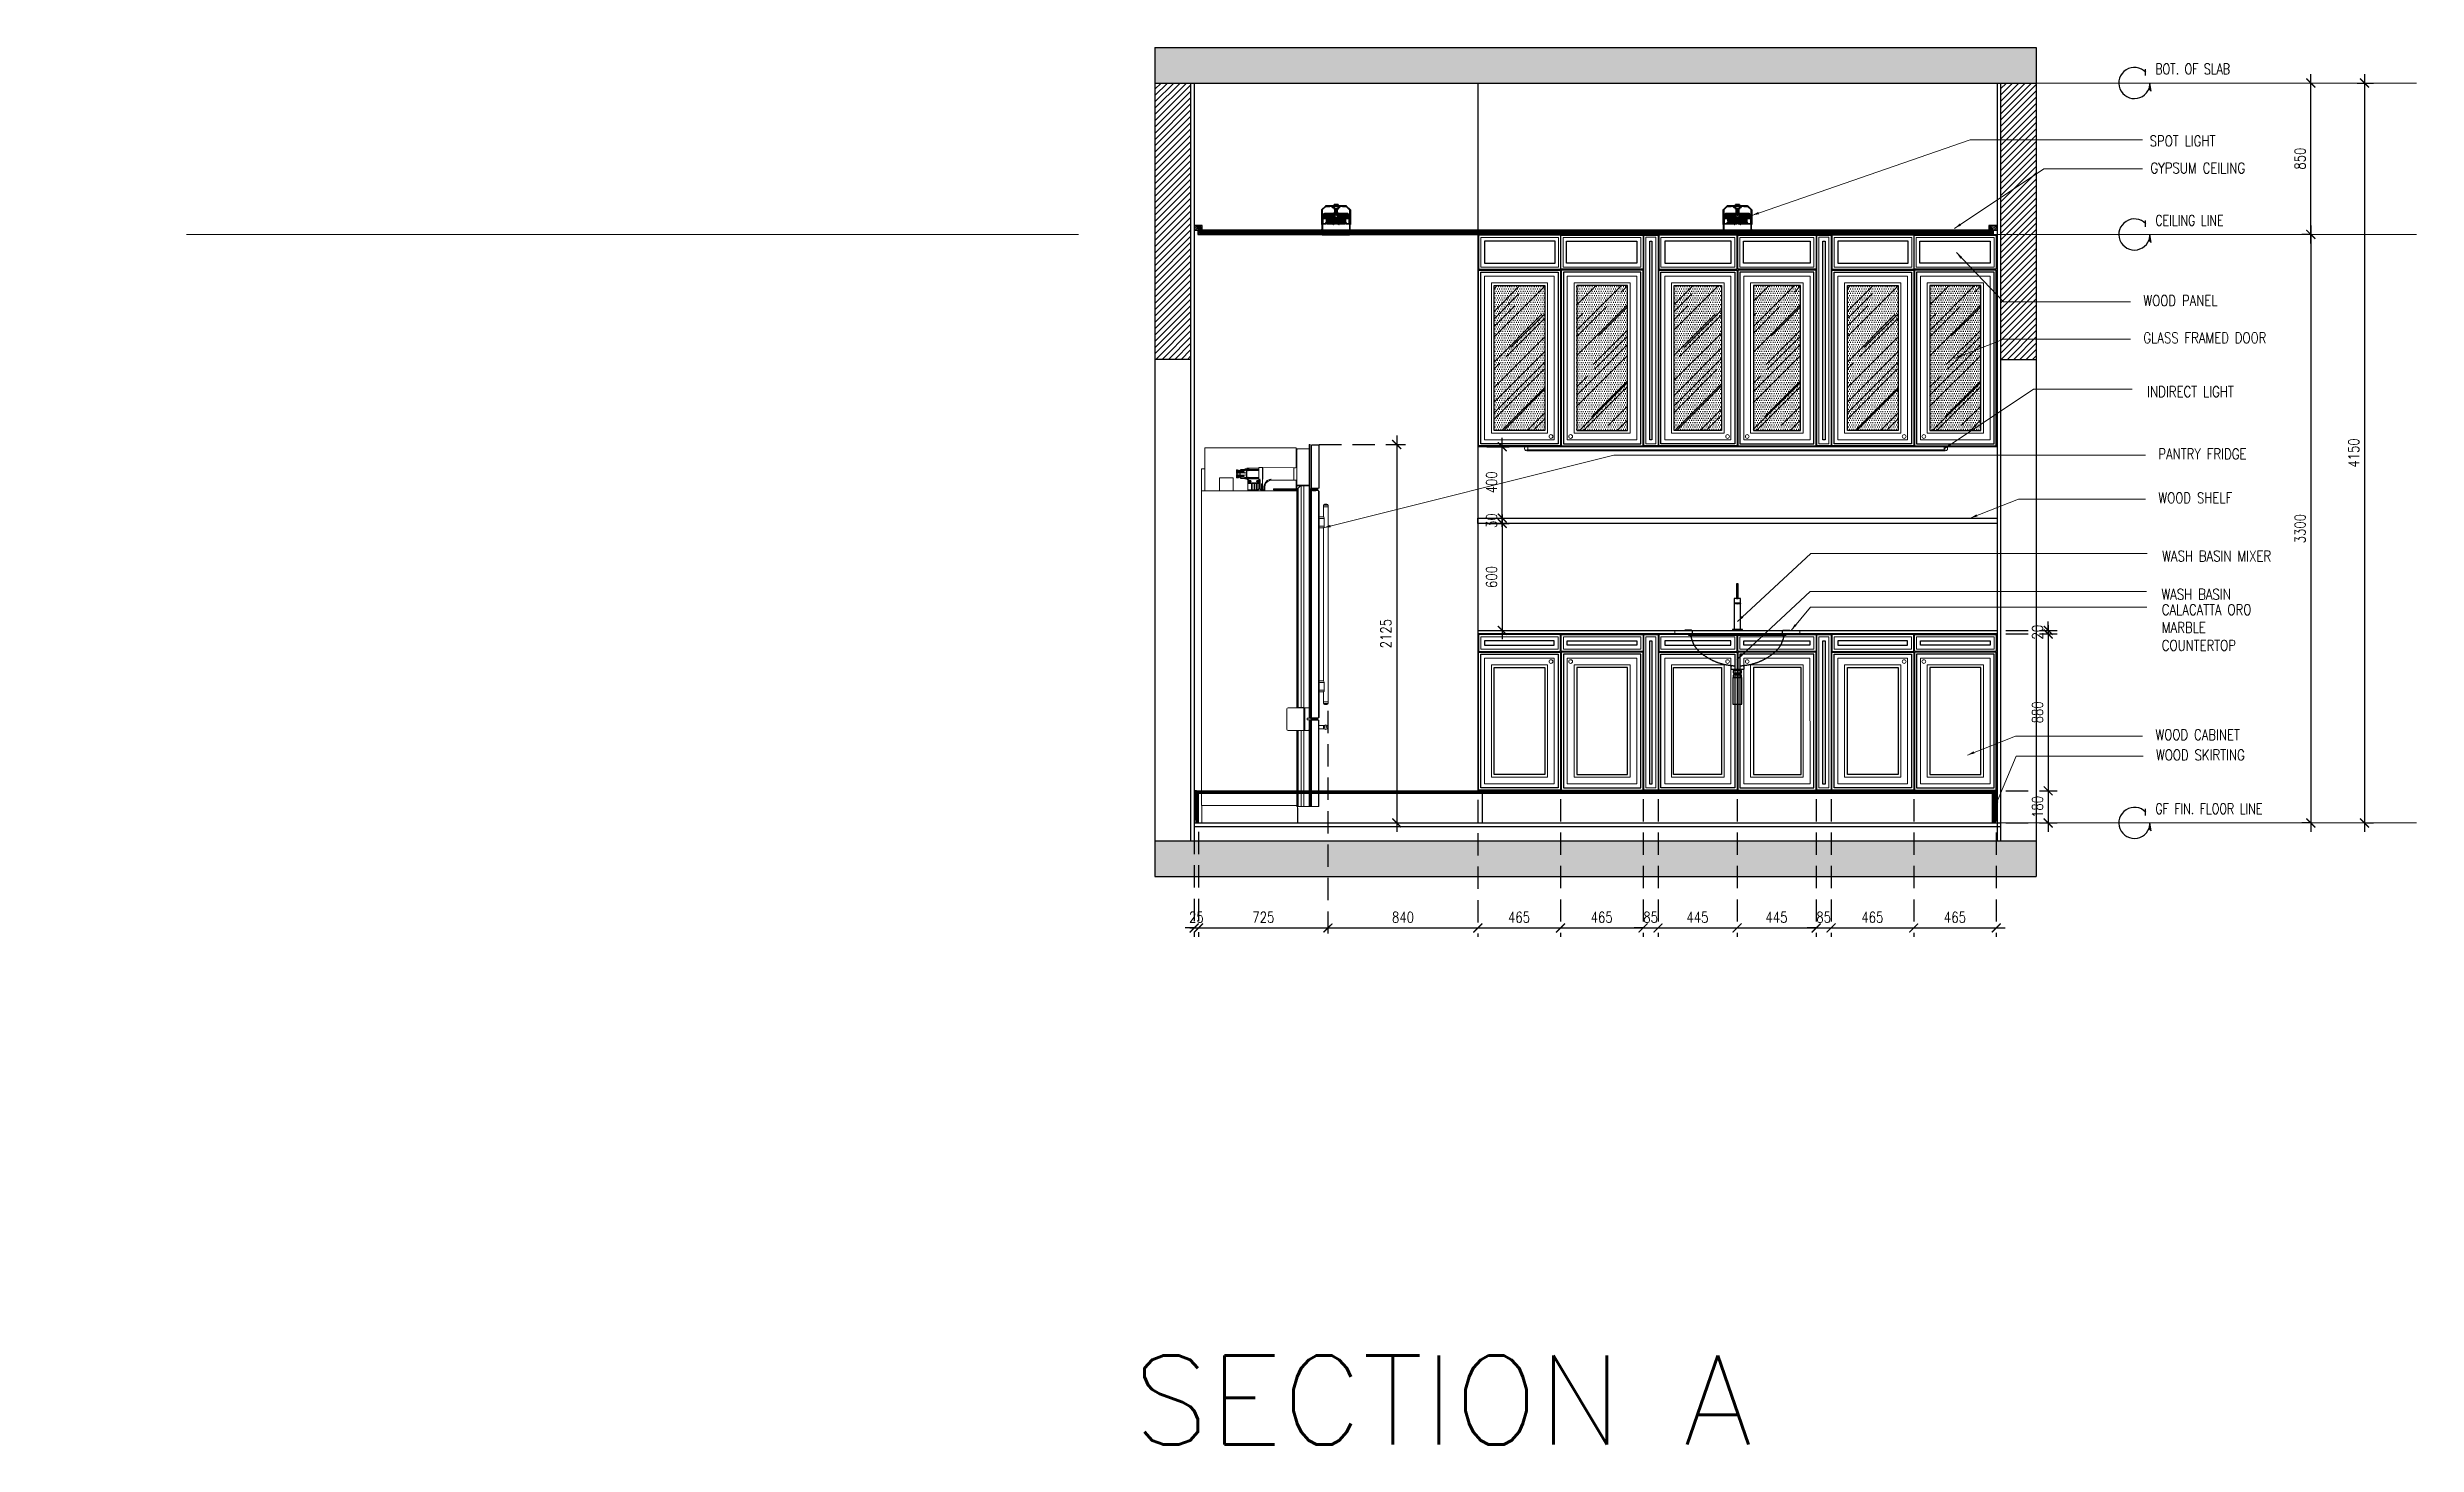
# Model space of a CAD drawing. Header units: inches. Extents: x -20583 to 399182, y -24453 to 525552.
# Drawn here: x 17362 to 30642, y -24453 to -16616 of the extents above; entities that cross this region are included whole.
import ezdxf

# ---------------------------------------------------------------- set-up
doc = ezdxf.new("R2010")
doc.units = ezdxf.units.IN
doc.header["$LTSCALE"] = 1000
doc.header["$MEASUREMENT"] = 0
doc.set_wipeout_variables(frame=1)
doc.header["$PDMODE"] = 35
for name, pattern in [('DASHDOT', [1, 0.5, -0.25, 0, -0.25]), ('DASHED', [0.75, 0.5, -0.25]), ('HIDDEN', [0.375, 0.25, -0.125]), ('HIDDEN2', [0.1875, 0.125, -0.0625])]:
    doc.linetypes.add(name, pattern=pattern)
for name, color, linetype in [('A-DIM', 9, 'Continuous'), ('A-Hidden', 8, 'HIDDEN'), ('A-TEXT', 7, 'Continuous'), ('CQ Grg Gypsum', 41, 'Continuous'), ('CQ Light Elevation', 4, 'Continuous'), ('gypsum', 31, 'Continuous'), ('Layer1', 1, 'Continuous'), ('Layer3', 3, 'Continuous'), ('Layer7', 8, 'Continuous'), ('SANITARY WARES', 212, 'Continuous')]:
    doc.layers.add(name, color=color, linetype=linetype)
for name, color, linetype, lineweight in [('CQ Gypsum Hatch', 8, 'Continuous', 20), ('CQ Lighting', 5, 'Continuous', 0), ('CQ Marble', 6, 'Continuous', 0), ('ID-NOTES', 3, 'Continuous', 0), ('Wood treillis', 111, 'Continuous', 0)]:
    doc.layers.add(name, color=color, linetype=linetype, lineweight=lineweight)
doc.layers.add('Stone-GRG', color=7, linetype='Continuous', lineweight=0, true_color=0xfff2cc)
doc.styles.add('grid_250', font='romans.shx', dxfattribs={"width": 0.75, "height": 0.75})
doc.styles.add('ID-ROMANS', font='romans.shx', dxfattribs={"width": 0.8})
doc.styles.add('ROMANS', font='romans', dxfattribs={"height": 0.2})
doc.styles.add('ZZ-Dim All', font='romans.shx', dxfattribs={"width": 0.8})
doc.dimstyles.new('DIM 0200', dxfattribs={"dimscale": 200, "dimtxt": 1, "dimasz": 0.8, "dimexe": 0.5, "dimexo": 1, "dimgap": 0.4, "dimtad": 1, "dimdec": 0, "dimrnd": 10, "dimdsep": 46, "dimtxsty": 'ZZ-Dim All', "dimblk1": 'ARCHTICK', "dimblk2": 'ARCHTICK', "dimsah": 1, "dimcen": 1, "dimdle": 0.5, "dimclrd": 256, "dimclre": 256, "dimclrt": 256, "dimadec": 0, "dimazin": 2, "dimtfac": 1, "dimtdec": 0, "dimtix": 1, "dimtmove": 2, "dimatfit": 2, "dimfxl": 1, "dimfxlon": 1, "dimtolj": 1, "dimtzin": 0, "dimlwd": -1, "dimlwe": -1, "dimarcsym": 0})
doc.dimstyles.new('DIM-100', dxfattribs={"dimscale": 50, "dimtxt": 1.25, "dimasz": 1, "dimexe": 1, "dimexo": 1, "dimgap": 0.6, "dimtad": 1, "dimdec": 0, "dimrnd": 5, "dimdsep": 46, "dimtxsty": 'ZZ-Dim All', "dimblk1": 'ARCHTICK', "dimblk2": 'ARCHTICK', "dimsah": 1, "dimcen": 1, "dimdle": 1, "dimclrd": 256, "dimclre": 8, "dimclrt": 256, "dimazin": 2, "dimtfac": 1, "dimtdec": 0, "dimtix": 1, "dimtmove": 2, "dimatfit": 2, "dimfxl": 0.1, "dimtolj": 1, "dimtzin": 0, "dimlwd": -1, "dimlwe": -1, "dimarcsym": 0})
pattern_1 = [(45, (-23342.367, -10588.44), (-17.67767, 17.67767), [])]
pattern_2 = [(45, (15311.0327, -39827.7646), (-1.76776695, 1.76776695), [])]
pattern_3 = [(225, (-31130.38, -72945.02), (-127.27922, -339.41125), [2250, -300, 750, -150]), (225, (-31218.42, -73139.12), (247.1338, -35.0018), [450, -49.5, 900, -112.5]), (225, (-31093.26, -73088.21), (-480.47906, -622.60752), [1200, -210, 600, -150])]
pattern_4 = [(180, (-31130.384, -72945.021), (-6.25, -12.5), [0, -12.5])]
pattern_5 = [(225, (-33110.4, -72945.02), (-127.27922, -339.41125), [2250, -300, 750, -150]), (225, (-33198.43, -73139.12), (247.1338, -35.0018), [450, -49.5, 900, -112.5]), (225, (-33073.28, -73088.21), (-480.47906, -622.60752), [1200, -210, 600, -150])]
pattern_6 = [(180, (-33110.4, -72945.021), (-6.25, -12.5), [0, -12.5])]
pattern_7 = [(225, (-32140.38, -72945.02), (-127.27922, -339.41125), [2250, -300, 750, -150]), (225, (-32228.41, -73139.12), (247.1338, -35.0018), [450, -49.5, 900, -112.5]), (225, (-32103.26, -73088.21), (-480.47906, -622.60752), [1200, -210, 600, -150])]
pattern_8 = [(180, (-32140.38, -72945.021), (-6.25, -12.5), [0, -12.5])]

msp = doc.modelspace()

# ---------------------------------------------------------------- texts
at = {"layer": 'A-TEXT', "style": 'ROMANS'}
msp.add_text('SECTION A', height=500, dxfattribs=at).set_placement((23446.4, -24453.1, 0))
at = {"layer": 'ID-NOTES', "style": 'grid_250', "width": 0.75}
for s, p in [('BOT. OF SLAB ', (29177.7, -16766.7, -536.9)), ('CEILING LINE', (29177.7, -17616.2, -536.9)), ('GF FIN. FLOOR LINE', (29177.7, -20916.7, -536.9))]:
    msp.add_text(s, height=60, rotation=360, dxfattribs=at).set_placement(p)
at = {"layer": 'ID-NOTES', "char_height": 60, "attachment_point": 1, "style": 'ID-ROMANS'}
for s, insert, width in [('SPOT LIGHT', (29145.8, -17110.2, 0), 771.843), ('GYPSUM CEILING', (29150.2, -17262.7, -375.8), 771.843), ('WOOD PANEL', (29110.6, -18005.8, 0), 771.843), ('GLASS FRAMED DOOR', (29110.6, -18215, 0), 771.843), ('INDIRECT LIGHT', (29131.8, -18517), 771.843), ('PANTRY FRIDGE', (29194.5, -18866.2, 0), 771.843), ('WOOD SHELF', (29194.5, -19112.5, 0), 771.843), ('WASH BASIN MIXER', (29215.7, -19439.2, -375.8), 647.663), ('WASH BASIN ', (29211.7, -19653.4, -375.8), 647.663), ('CALACATTA ORO MARBLE COUNTERTOP', (29213.7, -19740, -375.8), 647.663), ('WOOD CABINET', (29178.4, -20441.7, 0), 771.843), ('WOOD SKIRTING', (29181.1, -20554.4, 0), 771.843)]:
    msp.add_mtext(s, dxfattribs=dict(at, insert=insert, width=width))

# ---------------------------------------------------------------- blocks, each defined once
blk = doc.blocks.new('_ARCHTICK')
at = {"color": 0, "linetype": 'ByBlock', "const_width": 0.15}
blk.add_lwpolyline([(-0.5, -0.5), (0.5, 0.5)], dxfattribs=at)
blk = doc.blocks.new('*D557')
at = {"layer": 'A-DIM', "transparency": 16777216}
blk.add_line((30049, -17615), (30049, -21016), dxfattribs=at)
at = {"layer": 'A-DIM', "color": 8, "linetype": 'HIDDEN2', "transparency": 16777216}
for p, q in [((30039, -17665), (29999, -17665)), ((30039, -20966), (29999, -20966))]:
    blk.add_line(p, q, dxfattribs=at)
at = {"layer": 'Defpoints', "color": 0, "transparency": 16777216}
for p in [(30089, -17665, 0), (30049, -20966), (30089, -20966, 0)]:
    blk.add_point(p, dxfattribs=at)
at = {"layer": 'A-DIM', "transparency": 16777216, "xscale": 50, "yscale": 50, "zscale": 50}
for p, rotation in [((30049, -17665), 90), ((30049, -20966), 270)]:
    blk.add_blockref('_ARCHTICK', p, dxfattribs=dict(at, rotation=rotation))
at = {"layer": 'A-DIM', "color": 3, "transparency": 16777216, "insert": (29989, -19315), "char_height": 60, "attachment_point": 5, "rotation": 90, "style": 'ZZ-Dim All'}
blk.add_mtext('\\A1;3300', dxfattribs=at)
blk = doc.blocks.new('*D558')
at = {"layer": 'A-DIM', "color": 8, "linetype": 'HIDDEN2', "transparency": 16777216}
for p, q in [((30309, -16816), (30400, -16816)), ((30362, -20966), (30400, -20966))]:
    blk.add_line(p, q, dxfattribs=at)
at = {"layer": 'A-DIM', "transparency": 16777216}
blk.add_line((30350, -16766), (30350, -21016), dxfattribs=at)
at = {"layer": 'Defpoints', "color": 0, "transparency": 16777216}
for p in [(30259, -16816, 0), (30312, -20966, 0), (30350, -20966)]:
    blk.add_point(p, dxfattribs=at)
at = {"layer": 'A-DIM', "transparency": 16777216, "xscale": 50, "yscale": 50, "zscale": 50}
for p, rotation in [((30350, -16816), 90), ((30350, -20966), 270)]:
    blk.add_blockref('_ARCHTICK', p, dxfattribs=dict(at, rotation=rotation))
at = {"layer": 'A-DIM', "color": 3, "transparency": 16777216, "insert": (30290, -18891), "char_height": 60, "attachment_point": 5, "rotation": 90, "style": 'ZZ-Dim All'}
blk.add_mtext('\\A1;4150', dxfattribs=at)
blk = doc.blocks.new('*D559')
at = {"layer": 'A-DIM', "transparency": 16777216}
blk.add_line((30049, -17715), (30049, -16766), dxfattribs=at)
at = {"layer": 'Defpoints', "color": 0, "transparency": 16777216}
for p in [(30049, -16816, 0), (30049, -16816), (30049, -17665, 0)]:
    blk.add_point(p, dxfattribs=at)
at = {"layer": 'A-DIM', "transparency": 16777216, "xscale": 50, "yscale": 50, "zscale": 50}
for p, rotation in [((30049, -16816), 90), ((30049, -17665), 270)]:
    blk.add_blockref('_ARCHTICK', p, dxfattribs=dict(at, rotation=rotation))
at = {"layer": 'A-DIM', "color": 3, "transparency": 16777216, "insert": (29989, -17240), "char_height": 60, "attachment_point": 5, "rotation": 90, "style": 'ZZ-Dim All'}
blk.add_mtext('\\A1;850', dxfattribs=at)
blk = doc.blocks.new('arrow01')
at = {"layer": 'Layer1'}
blk.add_hatch(color=256, dxfattribs=at).paths.add_polyline_path([(7, -45), (0, 0), (-6, -32)])
at = {"layer": 'Layer1', "elevation": 376}
blk.add_lwpolyline([(7, -45), (0, 0), (-6, -32)], close=True, dxfattribs=at)
at = {"layer": 'Layer7'}
blk.add_line((-24, 42), (-24, 78), dxfattribs=at)
blk.add_arc((-87, 0), 87.3, 43.49, 0, dxfattribs=at)
blk = doc.blocks.new('subzero-BI-36UG-S - RH side')
at = {"color": 7, "linetype": 'Continuous', "lineweight": 0}
for p, q in [((10.02, 40.39), (10.02, 49.83)), ((11.72, 49.87), (10.03, 49.87)), ((10.03, 49.87), (11.72, 49.87)), ((10.08, 49.9), (11.67, 49.9)), ((10.08, 40.39), (10.08, 49.84)), ((11.67, 49.84), (10.08, 49.84)), ((11.67, 40.39), (11.67, 49.84)), ((11.73, 40.39), (11.73, 49.83)), ((11.99, 50.03), (11.99, 40.89)), ((12.05, 50.03), (11.99, 50.03)), ((12.05, 40.89), (12.05, 50.03)), ((12.22, 50.03), (12.05, 50.03)), ((12.22, 40.89), (12.22, 50.03)), ((12.22, 49.03), (14.81, 49.03)), ((14.81, 49.03), (14.95, 49.03)), ((14.95, 49.03), (14.95, 48.89)), ((14.95, 41.11), (14.95, 48.89)), ((35.25, 49.3), (15.06, 49.3)), ((15.06, 49.3), (15.06, 44.89)), ((35.25, 39.8), (35.25, 49.3)), ((15.06, 42.11), (15.06, 40.18)), ((22.48, 44.9), (15.57, 44.87)), ((15.57, 43.5), (15.57, 44.87)), ((15.57, 42.13), (15.57, 43.5)), ((15.57, 42.13), (20.8, 42.11)), ((20.78, 42.11), (20.91, 42.08)), ((22.48, 44.9), (22.48, 42.32)), ((22.5, 44.83), (22.48, 44.83)), ((22.5, 42.82), (22.48, 42.82)), ((22.5, 42.35), (22.48, 42.35)), ((22.52, 40), (22.49, 42.32)), ((23.33, 44.9), (22.5, 44.9)), ((22.5, 43.5), (22.5, 44.9)), ((22.5, 42.32), (22.5, 43.5)), ((22.51, 42.31), (22.54, 40)), ((22.53, 42.1), (22.55, 40.03)), ((23.09, 42.06), (23.04, 42.06)), ((23.04, 40.38), (23.04, 42.06)), ((23.09, 42.25), (23.09, 42.29)), ((23.14, 42.25), (23.09, 42.25)), ((23.09, 40.68), (23.09, 42.25)), ((23.14, 42.3), (23.14, 42.25)), ((23.14, 42.25), (23.14, 40.68)), ((23.25, 41.67), (23.25, 42.38)), ((23.28, 42.37), (23.28, 41.67)), ((23.28, 42.11), (23.3, 42.11)), ((23.3, 42.2), (23.3, 42.11)), ((23.3, 42.11), (23.33, 42.1)), ((23.3, 42.08), (23.65, 42.03)), ((23.3, 42.07), (23.3, 41.93)), ((23.65, 42.02), (23.3, 42.07)), ((23.3, 41.93), (23.3, 41.92)), ((23.3, 41.93), (23.35, 41.93)), ((23.3, 41.92), (23.3, 41.79)), ((23.35, 41.92), (23.3, 41.92)), ((23.33, 43.5), (23.33, 44.9)), ((25.95, 44.75), (23.33, 44.75)), ((25.43, 44.51), (23.33, 44.51)), ((23.33, 44.29), (25.43, 44.29)), ((23.33, 42.25), (23.33, 43.5)), ((25.43, 42.71), (23.33, 42.71)), ((23.33, 42.49), (25.43, 42.49)), ((23.33, 42.43), (25.61, 42.43)), ((25.66, 42.39), (23.33, 42.39)), ((23.33, 42.25), (23.33, 42.14)), ((23.33, 42.14), (23.7, 42.09)), ((23.33, 42.14), (23.33, 42.09)), ((23.69, 42.04), (23.33, 42.09)), ((23.35, 41.93), (23.65, 42.02)), ((23.35, 41.93), (23.35, 41.92)), ((23.36, 41.92), (23.35, 41.92)), ((23.35, 41.8), (23.35, 41.92)), ((23.65, 42.01), (23.36, 41.92)), ((23.36, 41.92), (23.36, 41.8)), ((23.36, 41.8), (23.69, 41.85)), ((23.65, 42.03), (23.69, 42.02)), ((23.69, 42), (23.65, 42.01)), ((25.18, 42.09), (25.76, 42.17)), ((25.76, 42.12), (25.19, 42.04)), ((25.19, 42.02), (25.23, 42.03)), ((25.25, 42.01), (25.19, 42)), ((25.19, 41.85), (25.52, 41.8)), ((25.23, 42.03), (25.69, 42.1)), ((25.7, 42.09), (25.23, 42.02)), ((25.52, 41.92), (25.25, 42.01)), ((25.43, 44.29), (25.43, 44.51)), ((25.43, 42.49), (25.43, 42.71)), ((25.52, 41.8), (25.52, 41.92)), ((25.53, 41.92), (25.53, 41.8)), ((25.53, 41.92), (25.75, 41.92)), ((25.76, 44.62), (25.66, 44.62)), ((25.66, 44.62), (25.66, 44.2)), ((25.66, 44.2), (25.76, 44.2)), ((25.76, 42.8), (25.66, 42.8)), ((25.66, 42.8), (25.66, 42.38)), ((25.66, 42.38), (25.76, 42.38)), ((25.75, 41.92), (25.75, 42.09)), ((25.75, 41.76), (25.75, 41.92)), ((25.76, 44.2), (25.76, 44.62)), ((25.9, 44.51), (25.76, 44.51)), ((25.9, 44.29), (25.76, 44.29)), ((25.76, 42.38), (25.76, 42.8)), ((25.76, 42.71), (25.9, 42.71)), ((25.76, 42.49), (25.9, 42.49)), ((25.76, 42.38), (25.76, 42.17)), ((25.76, 42.25), (25.95, 42.25)), ((25.76, 42.22), (25.78, 42.22)), ((25.76, 42.17), (25.76, 42.12)), ((25.76, 42.13), (25.78, 42.13)), ((25.78, 42.22), (25.78, 42.13)), ((25.78, 42.22), (25.78, 41.57)), ((25.78, 42.08), (25.78, 42.13)), ((25.78, 42.08), (25.78, 41.92)), ((25.78, 41.92), (25.78, 41.76)), ((25.9, 44.52), (25.95, 44.52)), ((25.9, 44.52), (25.9, 44.51)), ((25.9, 44.29), (25.9, 44.51)), ((25.9, 44.33), (25.95, 44.33)), ((25.9, 44.29), (25.9, 44.23)), ((25.95, 44.24), (25.9, 44.24)), ((25.95, 44.23), (25.9, 44.23)), ((25.9, 42.78), (25.95, 42.78)), ((25.9, 42.78), (25.9, 42.71)), ((25.9, 42.77), (25.95, 42.77)), ((25.9, 42.49), (25.9, 42.71)), ((25.95, 42.67), (25.9, 42.67)), ((25.9, 42.49), (25.9, 42.48)), ((25.95, 42.48), (25.9, 42.48)), ((25.95, 44.52), (25.95, 44.75)), ((25.95, 44.33), (25.95, 44.52)), ((25.95, 44.33), (25.95, 44.24)), ((25.95, 44.23), (25.95, 44.24)), ((25.95, 42.78), (25.95, 44.23)), ((25.95, 43.97), (25.95, 44.04)), ((25.95, 44.04), (26.04, 44.04)), ((25.95, 43.97), (26.04, 43.97)), ((25.95, 43.54), (26.06, 43.54)), ((25.95, 43.47), (25.95, 43.54)), ((25.95, 43.5), (25.95, 43.5)), ((25.95, 43.47), (26.06, 43.47)), ((25.95, 42.97), (25.95, 43.04)), ((25.95, 43.04), (26.04, 43.04)), ((25.95, 42.97), (26.04, 42.97)), ((25.95, 42.77), (25.95, 42.78)), ((25.95, 42.77), (25.95, 42.67)), ((25.95, 42.48), (25.95, 42.67)), ((25.95, 42.25), (25.95, 42.48)), ((26.22, 44.5), (25.97, 44.5)), ((25.97, 44.5), (25.97, 44.04)), ((25.97, 43.97), (25.97, 43.7)), ((25.97, 43.7), (25.97, 43.54)), ((26.04, 43.7), (25.97, 43.7)), ((25.97, 43.47), (25.97, 43.3)), ((25.97, 43.3), (25.97, 43.04)), ((26.04, 43.3), (25.97, 43.3)), ((25.97, 42.97), (25.97, 42.5)), ((25.97, 42.5), (26.22, 42.5)), ((26.04, 43.54), (26.04, 43.97)), ((26.04, 43.04), (26.04, 43.47)), ((26.06, 43.54), (26.06, 43.47)), ((26.07, 43.88), (26.07, 43.12)), ((26.22, 44.36), (26.22, 44.5)), ((26.22, 42.5), (26.22, 42.64)), ((26.23, 44.44), (26.23, 44.59)), ((26.23, 44.42), (26.23, 44.44)), ((26.23, 44.38), (26.23, 44.42)), ((26.23, 44.37), (26.23, 44.38)), ((26.23, 42.62), (26.23, 42.64)), ((26.23, 42.59), (26.23, 42.62)), ((26.23, 42.57), (26.23, 42.59)), ((26.23, 42.41), (26.23, 42.57)), ((26.26, 44.6), (26.24, 44.6)), ((26.24, 44.6), (26.24, 44.44)), ((26.24, 44.44), (26.24, 44.41)), ((26.24, 44.44), (26.26, 44.44)), ((26.26, 44.41), (26.24, 44.41)), ((26.24, 44.41), (26.24, 44.37)), ((26.24, 44.37), (26.26, 44.37)), ((26.24, 44.37), (26.24, 44.34)), ((26.26, 44.34), (26.24, 44.34)), ((26.24, 42.67), (26.26, 42.67)), ((26.24, 42.67), (26.24, 42.63)), ((26.24, 42.63), (26.24, 42.6)), ((26.26, 42.63), (26.24, 42.63)), ((26.24, 42.6), (26.24, 42.56)), ((26.24, 42.6), (26.26, 42.6)), ((26.26, 42.56), (26.24, 42.56)), ((26.24, 42.56), (26.24, 42.4)), ((26.24, 42.4), (26.26, 42.4)), ((26.26, 44.44), (26.26, 44.6)), ((26.26, 44.41), (26.26, 44.44)), ((26.26, 44.37), (26.26, 44.41)), ((26.26, 44.34), (26.26, 44.37)), ((26.26, 42.63), (26.26, 42.67)), ((26.26, 42.6), (26.26, 42.63)), ((26.26, 42.56), (26.26, 42.6)), ((26.26, 42.4), (26.26, 42.56)), ((26.27, 44.59), (26.27, 44.44)), ((26.27, 44.44), (26.27, 44.42)), ((26.27, 44.42), (26.27, 44.38)), ((26.27, 44.38), (26.27, 44.37)), ((26.27, 42.64), (26.27, 42.62)), ((26.27, 42.62), (26.27, 42.59)), ((26.27, 42.59), (26.27, 42.57)), ((26.27, 42.57), (26.27, 42.41)), ((26.37, 44.5), (26.28, 44.5)), ((26.28, 44.5), (26.28, 44.36)), ((26.28, 42.64), (26.28, 42.5)), ((26.28, 42.5), (26.37, 42.5)), ((26.37, 44.36), (26.37, 44.5)), ((26.37, 42.5), (26.37, 42.64)), ((26.38, 44.44), (26.38, 44.59)), ((26.38, 44.42), (26.38, 44.44)), ((26.38, 44.38), (26.38, 44.42)), ((26.38, 44.37), (26.38, 44.38)), ((26.38, 42.62), (26.38, 42.64)), ((26.38, 42.59), (26.38, 42.62)), ((26.38, 42.57), (26.38, 42.59)), ((26.38, 42.41), (26.38, 42.57)), ((26.39, 44.6), (26.39, 44.44)), ((26.41, 44.6), (26.39, 44.6)), ((26.39, 44.44), (26.39, 44.41)), ((26.39, 44.44), (26.41, 44.44)), ((26.41, 44.41), (26.39, 44.41)), ((26.39, 44.41), (26.39, 44.37)), ((26.39, 44.37), (26.41, 44.37)), ((26.39, 44.37), (26.39, 44.34)), ((26.41, 44.34), (26.39, 44.34)), ((26.39, 42.67), (26.41, 42.67)), ((26.39, 42.67), (26.39, 42.63)), ((26.39, 42.63), (26.39, 42.6)), ((26.41, 42.63), (26.39, 42.63)), ((26.39, 42.6), (26.39, 42.56)), ((26.39, 42.6), (26.41, 42.6)), ((26.41, 42.56), (26.39, 42.56)), ((26.39, 42.56), (26.39, 42.4)), ((26.39, 42.4), (26.41, 42.4)), ((26.41, 44.44), (26.41, 44.6)), ((26.41, 44.41), (26.41, 44.44)), ((26.41, 44.37), (26.41, 44.41)), ((26.41, 44.34), (26.41, 44.37)), ((26.41, 42.63), (26.41, 42.67)), ((26.41, 42.6), (26.41, 42.63)), ((26.41, 42.56), (26.41, 42.6)), ((26.41, 42.4), (26.41, 42.56)), ((26.42, 44.59), (26.42, 44.44)), ((26.42, 44.44), (26.42, 44.42)), ((26.42, 44.42), (26.42, 44.38)), ((26.42, 44.38), (26.42, 44.37)), ((26.42, 42.64), (26.42, 42.62)), ((26.42, 42.62), (26.42, 42.59)), ((26.42, 42.59), (26.42, 42.57)), ((26.42, 42.57), (26.42, 42.41)), ((27.33, 44.5), (26.43, 44.5)), ((26.43, 44.5), (26.43, 44.36)), ((26.43, 42.64), (26.43, 42.5)), ((26.43, 42.5), (27.33, 42.5)), ((27.63, 44.26), (26.49, 44.26)), ((27.42, 43.74), (26.49, 43.74)), ((26.54, 42.78), (27.65, 42.78)), ((27.42, 43.22), (26.55, 43.22)), ((26.72, 44.1), (26.72, 43.9)), ((27.28, 44.1), (26.72, 44.1)), ((26.72, 43.9), (27.28, 43.9)), ((26.79, 44), (26.79, 44)), ((26.8, 44), (26.8, 44)), ((26.84, 44.05), (26.84, 44.05)), ((26.84, 44.04), (26.84, 44.04)), ((26.84, 43.95), (26.84, 43.95)), ((26.84, 43.94), (26.84, 43.94)), ((26.89, 44), (26.89, 44)), ((26.9, 44), (26.9, 44)), ((26.92, 44.05), (26.93, 44.05)), ((26.92, 44.05), (26.92, 44.05)), ((26.92, 44.05), (26.93, 44.05)), ((26.92, 43.99), (26.92, 43.99)), ((26.92, 43.97), (26.92, 43.97)), ((26.93, 44.05), (26.93, 44.05)), ((26.93, 43.99), (26.93, 43.99)), ((26.93, 43.97), (26.93, 43.97)), ((26.95, 43.95), (26.95, 43.95)), ((26.95, 43.94), (26.95, 43.94)), ((26.97, 44.05), (26.98, 44.05)), ((26.97, 44.05), (26.97, 44.05)), ((26.97, 44.05), (26.98, 44.05)), ((26.97, 43.99), (26.97, 43.99)), ((26.97, 43.97), (26.97, 43.97)), ((26.98, 44.05), (26.98, 44.05)), ((26.98, 43.99), (26.98, 43.99)), ((27, 44.05), (27.05, 44.05)), ((27, 44.05), (27, 44.05)), ((27, 44.05), (27.05, 44.05)), ((27.02, 44.04), (27, 44.04)), ((27, 44.04), (27, 44.04)), ((27.02, 44.04), (27, 44.04)), ((27, 43.1), (27, 43.17)), ((27.57, 43.1), (27, 43.1)), ((27, 42.9), (27.57, 42.9)), ((27, 42.84), (27, 42.9)), ((27.02, 44.04), (27.02, 44.04)), ((27.03, 43.95), (27.02, 43.95)), ((27.02, 43.95), (27.02, 43.95)), ((27.03, 43.95), (27.02, 43.95)), ((27.05, 44.04), (27.03, 44.04)), ((27.03, 44.04), (27.03, 44.04)), ((27.05, 44.04), (27.03, 44.04)), ((27.03, 43.95), (27.03, 43.95)), ((27.05, 44.05), (27.05, 44.05)), ((27.05, 44.04), (27.05, 44.04)), ((27.07, 44.05), (27.09, 44.05)), ((27.07, 44.05), (27.07, 44.05)), ((27.07, 44.05), (27.09, 44.05)), ((27.08, 43.95), (27.07, 43.95)), ((27.07, 43.95), (27.07, 43.95)), ((27.08, 43.95), (27.07, 43.95)), ((27.1, 44.04), (27.08, 44.04)), ((27.08, 44.04), (27.08, 44.04)), ((27.1, 44.04), (27.08, 44.04)), ((27.08, 44.01), (27.08, 44.01)), ((27.09, 44), (27.08, 44)), ((27.08, 44), (27.08, 44)), ((27.09, 44), (27.08, 44)), ((27.08, 43.95), (27.08, 43.95)), ((27.09, 44.05), (27.09, 44.05)), ((27.09, 44), (27.09, 44)), ((27.1, 44.04), (27.1, 44.04)), ((27.1, 44.01), (27.1, 44.01)), ((27.12, 44.05), (27.12, 44.05)), ((27.12, 44), (27.12, 44)), ((27.12, 43.05), (27.13, 43.05)), ((27.12, 43.05), (27.12, 43.05)), ((27.12, 43.05), (27.13, 43.05)), ((27.13, 42.95), (27.12, 42.95)), ((27.12, 42.95), (27.12, 42.95)), ((27.13, 42.95), (27.12, 42.95)), ((27.13, 44.02), (27.13, 44.02)), ((27.13, 43.05), (27.13, 43.05)), ((27.13, 42.95), (27.13, 42.95)), ((27.14, 44.02), (27.14, 44.02)), ((27.15, 43.05), (27.15, 43.05)), ((27.15, 43.05), (27.15, 43.05)), ((27.15, 43.05), (27.15, 43.05)), ((27.15, 43.05), (27.15, 43.05)), ((27.16, 42.95), (27.15, 42.95)), ((27.15, 42.95), (27.15, 42.95)), ((27.16, 42.95), (27.15, 42.95)), ((27.16, 44.05), (27.17, 44.05)), ((27.16, 44.05), (27.16, 44.05)), ((27.16, 44.05), (27.17, 44.05)), ((27.16, 43.99), (27.16, 43.99)), ((27.16, 43.97), (27.16, 43.97)), ((27.16, 43.03), (27.16, 43.03)), ((27.16, 42.95), (27.16, 42.95)), ((27.17, 44.05), (27.17, 44.05)), ((27.17, 43.99), (27.17, 43.99)), ((27.17, 43.97), (27.17, 43.97)), ((27.19, 43.95), (27.19, 43.95)), ((27.19, 43.94), (27.19, 43.94)), ((27.22, 44.05), (27.23, 44.05)), ((27.22, 44.05), (27.22, 44.05)), ((27.22, 44.05), (27.23, 44.05)), ((27.22, 43.99), (27.22, 43.99)), ((27.22, 43.97), (27.22, 43.97)), ((27.22, 43.05), (27.23, 43.05)), ((27.22, 43.05), (27.22, 43.05)), ((27.22, 43.05), (27.23, 43.05)), ((27.22, 42.97), (27.22, 42.97)), ((27.23, 44.05), (27.23, 44.05)), ((27.23, 43.99), (27.23, 43.99)), ((27.23, 43.05), (27.23, 43.05)), ((27.23, 42.95), (27.23, 42.95)), ((27.23, 42.95), (27.23, 42.95)), ((27.23, 42.95), (27.23, 42.95)), ((27.23, 42.95), (27.23, 42.95)), ((27.24, 44.05), (27.3, 44.05)), ((27.24, 44.05), (27.24, 44.05)), ((27.24, 44.05), (27.3, 44.05)), ((27.26, 44.04), (27.24, 44.04)), ((27.24, 44.04), (27.24, 44.04)), ((27.26, 44.04), (27.24, 44.04)), ((27.26, 44.04), (27.26, 44.04)), ((27.27, 43.95), (27.26, 43.95)), ((27.26, 43.95), (27.26, 43.95)), ((27.27, 43.95), (27.26, 43.95)), ((27.26, 43.05), (27.28, 43.05)), ((27.26, 43.05), (27.26, 43.05)), ((27.26, 43.05), (27.28, 43.05)), ((27.27, 42.95), (27.26, 42.95)), ((27.26, 42.95), (27.26, 42.95)), ((27.27, 42.95), (27.26, 42.95)), ((27.3, 44.04), (27.27, 44.04)), ((27.27, 44.04), (27.27, 44.04)), ((27.3, 44.04), (27.27, 44.04)), ((27.27, 43.95), (27.27, 43.95)), ((27.28, 43.04), (27.27, 43.04)), ((27.27, 43.04), (27.27, 43.04)), ((27.28, 43.04), (27.27, 43.04)), ((27.27, 43.01), (27.27, 43.01)), ((27.27, 43), (27.27, 43)), ((27.27, 43), (27.27, 43)), ((27.27, 43), (27.27, 43)), ((27.27, 43), (27.27, 43)), ((27.27, 42.95), (27.27, 42.95)), ((27.28, 44.17), (27.28, 44.1)), ((27.28, 43.9), (27.28, 43.84)), ((27.28, 43.05), (27.28, 43.05)), ((27.28, 43.04), (27.28, 43.04)), ((27.28, 43), (27.28, 43)), ((27.3, 44.05), (27.3, 44.05)), ((27.3, 44.04), (27.3, 44.04)), ((27.3, 43.05), (27.3, 43.05)), ((27.3, 43), (27.3, 43)), ((27.31, 43.02), (27.31, 43.02)), ((27.32, 43.02), (27.32, 43.02)), ((27.33, 44.26), (27.33, 44.5)), ((27.33, 42.5), (27.33, 42.78)), ((27.34, 43.05), (27.35, 43.05)), ((27.34, 43.05), (27.34, 43.05)), ((27.34, 43.05), (27.35, 43.05)), ((27.34, 42.99), (27.34, 42.99)), ((27.34, 42.97), (27.34, 42.97)), ((27.35, 43.05), (27.35, 43.05)), ((27.35, 42.99), (27.35, 42.99)), ((27.35, 42.97), (27.35, 42.97)), ((27.38, 42.95), (27.38, 42.95)), ((27.38, 42.94), (27.38, 42.94)), ((27.4, 43.05), (27.41, 43.05)), ((27.4, 43.05), (27.4, 43.05)), ((27.4, 43.05), (27.41, 43.05)), ((27.4, 42.99), (27.4, 42.99)), ((27.4, 42.97), (27.4, 42.97)), ((27.41, 43.05), (27.41, 43.05)), ((27.41, 42.99), (27.41, 42.99)), ((27.42, 43.74), (27.63, 43.74)), ((27.42, 43.22), (27.42, 43.74)), ((27.65, 43.23), (27.42, 43.23)), ((27.43, 43.05), (27.48, 43.05)), ((27.43, 43.05), (27.43, 43.05)), ((27.43, 43.05), (27.48, 43.05)), ((27.45, 43.04), (27.43, 43.04)), ((27.43, 43.04), (27.43, 43.04)), ((27.45, 43.04), (27.43, 43.04)), ((27.45, 43.04), (27.45, 43.04)), ((27.46, 42.95), (27.45, 42.95)), ((27.45, 42.95), (27.45, 42.95)), ((27.46, 42.95), (27.45, 42.95)), ((27.48, 43.04), (27.46, 43.04)), ((27.46, 43.04), (27.46, 43.04)), ((27.48, 43.04), (27.46, 43.04)), ((27.46, 42.95), (27.46, 42.95)), ((27.48, 43.05), (27.48, 43.05)), ((27.48, 43.04), (27.48, 43.04)), ((27.54, 44.29), (27.54, 44.26)), ((27.54, 43.74), (27.54, 43.73)), ((27.54, 43.73), (27.54, 43.67)), ((27.54, 43.33), (27.54, 43.28)), ((27.54, 43.28), (27.54, 43.23)), ((27.54, 42.78), (27.54, 42.71)), ((27.57, 42.9), (27.57, 43.1)), ((27.63, 43.74), (27.63, 44.26)), ((27.65, 42.78), (27.65, 43.23)), ((27.84, 44.29), (27.66, 44.29)), ((27.66, 44.29), (27.66, 43.72)), ((27.66, 43.72), (27.84, 43.72)), ((27.83, 43.25), (27.67, 43.25)), ((27.67, 42.75), (27.67, 43.25)), ((27.67, 43.25), (27.67, 42.75)), ((27.67, 42.75), (27.83, 42.75)), ((28.03, 43.34), (27.83, 43.34)), ((27.83, 43), (27.83, 43.34)), ((27.83, 42.67), (27.83, 43)), ((27.83, 42.67), (28.03, 42.67)), ((28.01, 44.36), (27.84, 44.36)), ((27.84, 44), (27.84, 44.36)), ((27.84, 43.64), (27.84, 44)), ((27.84, 43.64), (28.01, 43.64)), ((28.05, 44.39), (28.01, 44.36)), ((28.01, 44), (28.01, 44.36)), ((28.01, 43.64), (28.01, 44)), ((28.01, 43.64), (28.05, 43.61)), ((28.06, 43.36), (28.03, 43.34)), ((28.03, 43), (28.03, 43.34)), ((28.03, 42.67), (28.03, 43)), ((28.03, 42.67), (28.06, 42.64)), ((28.28, 44.41), (28.05, 44.39)), ((28.05, 43.61), (28.05, 44.39)), ((28.05, 43.61), (28.28, 43.59)), ((28.28, 43.37), (28.06, 43.36)), ((28.06, 42.64), (28.06, 43.36)), ((28.06, 42.64), (28.28, 42.64)), ((28.28, 43.59), (28.28, 44.41)), ((28.28, 42.64), (28.28, 43.37)), ((32.03, 42.63), (28.98, 42.63)), ((28.98, 42.63), (28.98, 39.8)), ((32.03, 39.8), (32.03, 42.63)), ((35.97, 44.61), (35.25, 44.61)), ((35.97, 39.8), (35.97, 44.61)), ((8.3, 36.84), (8.55, 36.84)), ((8.55, 36.84), (8.8, 36.84)), ((11.72, 40.36), (10.03, 40.36)), ((10.03, 40.36), (11.72, 40.36)), ((10.05, -10.26), (10.05, 39.68)), ((10.08, 40.39), (11.67, 40.39)), ((11.67, 40.33), (10.08, 40.33)), ((10.18, 39.81), (10.14, 39.79)), ((10.14, 39.79), (10.14, 39.77)), ((10.14, 39.77), (10.14, -10.35)), ((10.18, 39.81), (11.68, 39.81)), ((10.28, 40.28), (10.28, 40.2)), ((10.28, 40.28), (11.16, 40.28)), ((10.28, 40.2), (11.16, 40.2)), ((10.28, 40.18), (10.28, 40.02)), ((10.28, 40.18), (10.72, 40.18)), ((10.28, 40.02), (10.28, 39.94)), ((10.28, 40.02), (10.72, 40.02)), ((10.28, 39.94), (10.28, 39.81)), ((10.28, 39.94), (10.72, 39.94)), ((10.72, 40.18), (10.72, 40.02)), ((10.72, 40.18), (11.46, 40.18)), ((10.72, 40.02), (11.46, 40.02)), ((10.72, 39.94), (10.72, 39.78)), ((10.72, 39.94), (11.46, 39.94)), ((10.72, 39.78), (11.46, 39.78)), ((11.16, 40.2), (11.16, 40.28)), ((11.16, 39.94), (11.16, 40.02)), ((11.46, 40.18), (11.46, 40.02)), ((11.46, 40.18), (11.76, 40.18)), ((11.46, 40.02), (11.76, 40.02)), ((11.46, 39.78), (11.46, 39.94)), ((11.46, 39.94), (11.76, 39.94)), ((11.59, 39.96), (11.59, 39.94)), ((11.59, 39.96), (11.99, 39.96)), ((11.68, 39.81), (11.77, 39.81)), ((11.68, -10.35), (11.68, 39.81)), ((11.76, 40.18), (11.76, 40.02)), ((11.76, 40.18), (11.99, 40.18)), ((11.76, 40.02), (11.99, 40.02)), ((11.76, 39.94), (11.76, 39.81)), ((11.76, 39.94), (11.86, 39.94)), ((11.77, 39.81), (11.77, -10.35)), ((11.92, 39.81), (11.77, 39.81)), ((11.86, 39.94), (11.98, 39.94)), ((11.86, 39.94), (11.86, 39.81)), ((11.92, 39.81), (11.99, 39.81)), ((11.92, -10.35), (11.92, 39.81)), ((11.98, 39.94), (11.99, 39.94)), ((11.98, 39.94), (11.98, 39.81)), ((11.99, 40.89), (11.99, -10.41)), ((11.99, 40.89), (12.05, 40.89)), ((11.99, 40.89), (12.05, 40.89)), ((12.05, 40.89), (12.22, 40.89)), ((12.05, 40.89), (12.05, -10.41)), ((12.21, 40.89), (12.05, 40.89)), ((12.21, -10.41), (12.21, 40.89)), ((12.22, 40.89), (12.24, 40.89)), ((12.22, -10.41), (12.22, 40.89)), ((13.37, 40.89), (12.22, 40.89)), ((12.24, 40.89), (12.24, 40.93)), ((12.3, 40.99), (14.82, 40.99)), ((13.37, -8.09), (13.37, 40.89)), ((13.37, 40.89), (13.43, 40.89)), ((13.43, 40.89), (13.43, -8.09)), ((13.99, 40.89), (13.43, 40.89)), ((13.99, -8.09), (13.99, 40.89)), ((13.99, 40.89), (14, 40.89)), ((14, 40.89), (14, -8.09)), ((14.01, 40.89), (14, 40.89)), ((14.01, 40.89), (14.01, -8.09)), ((14.1, 40.89), (14.01, 40.89)), ((14.91, 40.89), (14.1, 40.89)), ((14.67, 40.34), (14.19, 40.83)), ((14.67, -8.09), (14.67, 40.34)), ((14.68, -8.09), (14.68, 40.33)), ((14.69, 40.32), (14.69, -8.09)), ((14.91, 40.11), (14.69, 40.32)), ((14.95, 40.99), (14.82, 40.99)), ((14.83, 40.18), (17.64, 40.18)), ((14.95, 41.11), (14.95, 40.99)), ((14.96, 40.18), (14.96, 40.83)), ((14.97, 40.82), (14.97, 40.18)), ((14.97, -8.09), (14.97, 40.02)), ((14.97, 40.02), (17.64, 40.02)), ((14.97, 39.96), (19.24, 39.96)), ((36, 39.8), (14.97, 39.8)), ((15.06, 40.02), (15.06, 39.96)), ((17.64, 40.18), (17.64, 40.02)), ((17.64, 40.18), (17.91, 40.18)), ((17.64, 40.02), (17.91, 40.02)), ((17.91, 40.18), (17.91, 40.02)), ((17.91, 40.18), (19.85, 40.18)), ((17.91, 40.02), (19.85, 40.02)), ((19.24, 39.8), (19.24, 39.96)), ((19.24, 39.96), (19.34, 39.96)), ((19.34, 39.8), (19.34, 39.96)), ((19.85, 40.18), (19.85, 40.02)), ((19.85, 40.18), (20.08, 40.18)), ((19.85, 40.02), (20.08, 40.02)), ((20.08, 40.18), (20.08, 40.02)), ((22.03, 40.56), (22.03, 39.8)), ((22.03, 39.8), (22.03, 39.98)), ((22.03, 39.98), (22.08, 39.98)), ((22.03, 39.8), (22.03, 39.95)), ((22.03, 39.95), (22.03, 39.95)), ((22.04, 39.98), (22.07, 40)), ((22.07, 40), (22.21, 40)), ((22.08, 39.98), (22.08, 39.8)), ((22.08, 39.98), (22.69, 39.98)), ((22.21, 40.56), (22.23, 40.56)), ((22.21, 40), (22.21, 40.56)), ((22.21, 40), (22.23, 40)), ((22.23, 40.56), (22.23, 40)), ((22.55, 40.03), (22.62, 40.03)), ((22.62, 40.03), (22.62, 41.23)), ((22.65, 41.23), (22.62, 41.23)), ((22.62, 39.98), (22.62, 40.03)), ((22.65, 40.03), (22.62, 40.03)), ((22.65, 40.01), (22.65, 41.23)), ((22.67, 41.29), (22.67, 41.3)), ((22.67, 41.3), (22.71, 41.3)), ((22.71, 41.29), (22.67, 41.29)), ((22.67, 41.29), (22.67, 39.99)), ((22.67, 39.98), (22.67, 39.99)), ((22.67, 39.99), (22.69, 39.99)), ((22.69, 39.98), (22.69, 39.99)), ((22.71, 41.29), (22.71, 41.3)), ((22.71, 39.99), (22.71, 41.29)), ((22.74, 41.23), (22.74, 40.01)), ((22.74, 41.23), (22.76, 41.23)), ((22.76, 40.04), (22.74, 40.04)), ((22.76, 41.23), (22.76, 40.04)), ((23.35, 40.16), (23.02, 40.16)), ((23.09, 40.38), (23.04, 40.38)), ((23.09, 40.38), (23.09, 40.68)), ((23.14, 40.68), (23.09, 40.68)), ((23.14, 40.68), (23.14, 40.42)), ((23.14, 40.68), (23.23, 40.68)), ((23.14, 40.38), (23.23, 40.38)), ((23.23, 40.68), (23.23, 41.35)), ((23.28, 41.35), (23.23, 41.35)), ((23.23, 40.42), (23.23, 40.68)), ((23.28, 40.68), (23.23, 40.68)), ((23.28, 41.67), (23.25, 41.67)), ((23.28, 41.75), (23.69, 41.81)), ((23.7, 41.76), (23.28, 41.7)), ((23.28, 41.35), (23.28, 40.68)), ((23.33, 41.35), (23.28, 41.35)), ((23.28, 40.68), (23.28, 40.38)), ((23.28, 40.38), (23.28, 40.35)), ((23.33, 40.38), (23.28, 40.38)), ((23.3, 41.79), (23.35, 41.8)), ((23.36, 41.77), (23.31, 41.77)), ((23.33, 41.35), (23.33, 40.38)), ((23.35, 41.8), (23.36, 41.8)), ((23.69, 41.82), (23.36, 41.77)), ((23.38, 41.5), (25.73, 41.5)), ((23.38, 41.45), (23.38, 41.5)), ((25.78, 41.45), (23.38, 41.45)), ((23.38, 41.4), (23.38, 41.45)), ((24.21, 41.4), (23.38, 41.4)), ((23.4, 41.55), (25.73, 41.55)), ((23.4, 41.55), (23.4, 41.52)), ((25.73, 41.52), (23.4, 41.52)), ((23.68, 40.03), (23.68, 39.98)), ((23.68, 40.03), (23.72, 40.03)), ((23.68, 39.98), (25.73, 39.98)), ((23.75, 41.23), (23.72, 41.23)), ((23.72, 40.03), (23.72, 41.23)), ((23.72, 39.98), (23.72, 40.03)), ((23.75, 40.03), (23.72, 40.03)), ((23.75, 40.01), (23.75, 41.23)), ((23.77, 41.29), (23.77, 41.3)), ((23.77, 41.3), (23.81, 41.3)), ((23.77, 41.29), (23.77, 39.99)), ((23.81, 41.29), (23.77, 41.29)), ((23.77, 39.98), (23.77, 39.99)), ((23.77, 39.99), (23.81, 39.99)), ((23.81, 41.29), (23.81, 41.3)), ((23.81, 39.99), (23.81, 41.29)), ((23.81, 39.98), (23.81, 39.99)), ((23.84, 41.23), (23.84, 40.01)), ((23.86, 41.23), (23.84, 41.23)), ((23.86, 40.03), (23.84, 40.03)), ((23.86, 41.23), (23.86, 40.03)), ((23.86, 40.03), (23.86, 39.98)), ((23.86, 40.03), (24.25, 40.03)), ((24.21, 41.4), (24.21, 41.45)), ((24.23, 41.4), (24.21, 41.4)), ((24.21, 40.14), (24.21, 41.4)), ((24.23, 40.14), (24.21, 40.14)), ((24.23, 40.14), (24.23, 41.42)), ((24.26, 41.45), (24.26, 41.43)), ((24.3, 41.43), (24.26, 41.43)), ((24.26, 41.43), (24.26, 40.04)), ((24.26, 40.04), (24.3, 40.04)), ((24.26, 40.04), (24.26, 40.03)), ((24.3, 40.03), (24.26, 40.03)), ((24.3, 41.45), (24.3, 41.43)), ((24.3, 40.04), (24.3, 41.43)), ((24.3, 40.04), (24.3, 40.03)), ((24.31, 40.03), (24.82, 40.03)), ((24.32, 41.42), (24.32, 40.14)), ((24.35, 41.4), (24.32, 41.4)), ((24.35, 40.14), (24.32, 40.14)), ((24.35, 41.45), (24.35, 41.4)), ((25.78, 41.4), (24.35, 41.4)), ((24.35, 41.4), (24.35, 40.14)), ((24.82, 40.03), (24.82, 41.23)), ((24.82, 41.23), (24.85, 41.23)), ((24.82, 39.98), (24.82, 40.03)), ((24.82, 40.03), (24.85, 40.03)), ((24.85, 40.01), (24.85, 41.23)), ((24.87, 41.3), (24.87, 41.29)), ((24.87, 41.3), (24.91, 41.3)), ((24.87, 41.29), (24.87, 39.99)), ((24.91, 41.29), (24.87, 41.29)), ((24.87, 39.99), (24.87, 39.98)), ((24.87, 39.99), (24.91, 39.99)), ((24.91, 41.3), (24.91, 41.29)), ((24.91, 39.99), (24.91, 41.29)), ((24.91, 39.99), (24.91, 39.98)), ((24.94, 41.23), (24.94, 40.01)), ((24.96, 41.23), (24.94, 41.23)), ((24.96, 40.03), (24.94, 40.03)), ((24.96, 41.23), (24.96, 40.03)), ((24.96, 40.03), (24.96, 39.98)), ((24.96, 40.03), (25.78, 40.03)), ((25.76, 41.68), (25.18, 41.76)), ((25.52, 41.77), (25.19, 41.82)), ((25.19, 41.81), (25.76, 41.73)), ((25.52, 41.8), (25.53, 41.8)), ((25.75, 41.74), (25.52, 41.77)), ((25.53, 41.8), (25.75, 41.76)), ((25.71, 41.57), (25.75, 41.57)), ((25.73, 41.55), (25.75, 41.55)), ((25.73, 41.55), (25.73, 41.52)), ((25.73, 41.5), (25.73, 41.52)), ((25.78, 41.52), (25.73, 41.52)), ((25.73, 39.8), (25.73, 39.98)), ((25.78, 39.98), (25.73, 39.98)), ((25.75, 41.76), (25.78, 41.76)), ((25.75, 41.57), (25.75, 41.62)), ((25.75, 41.55), (25.75, 41.57)), ((25.78, 41.57), (25.75, 41.57)), ((25.76, 41.73), (25.76, 41.68)), ((25.78, 41.71), (25.76, 41.71)), ((25.76, 41.68), (25.76, 41.67)), ((25.78, 41.71), (25.78, 41.76)), ((25.78, 41.71), (25.78, 41.57)), ((25.78, 41.52), (25.78, 41.57)), ((25.78, 41.52), (25.78, 41.57)), ((25.78, 41.52), (25.78, 41.45)), ((25.78, 41.4), (25.78, 41.45)), ((25.78, 40.03), (25.78, 41.4)), ((25.78, 39.98), (25.78, 40.03)), ((25.78, 39.98), (25.78, 39.8)), ((36, -29.7), (36, 39.8)), ((8.05, 36.59), (8.55, 36.59)), ((8.05, 36.59), (8.05, 36.27)), ((8.05, 36.27), (8.55, 36.27)), ((8.05, 36.26), (9.05, 36.26)), ((8.05, 36.26), (8.05, -6.84)), ((8.12, 36.27), (8.12, 36.26)), ((8.55, 36.59), (9.05, 36.59)), ((8.55, 36.27), (9.05, 36.27)), ((8.9, 33.68), (8.9, 33.79)), ((8.9, 33.68), (10.05, 33.68)), ((8.9, 33.68), (8.9, 31.99)), ((8.9, 31.99), (10.05, 31.99)), ((8.9, 31.89), (8.9, 31.99)), ((8.99, 36.26), (8.99, 36.27)), ((9.05, 36.27), (9.05, 36.59)), ((9.05, 34.05), (9.05, 36.26)), ((10.05, 34.06), (9.05, 34.06)), ((9.05, 31.62), (10.05, 31.62)), ((9.05, -2.2), (9.05, 31.62)), ((10.05, 33.68), (10.05, 34.06)), ((10.05, 31.99), (10.05, 33.68)), ((10.05, 33.68), (10.05, 33.68)), ((10.05, 31.99), (10.05, 31.99)), ((10.05, 31.62), (10.05, 31.99)), ((8.9, -2.57), (8.9, -2.46)), ((8.9, -2.57), (10.05, -2.57)), ((8.9, -2.57), (8.9, -4.26)), ((8.9, -4.26), (10.05, -4.26)), ((8.9, -4.36), (8.9, -4.26)), ((10.05, -2.19), (9.05, -2.19)), ((9.05, -6.84), (9.05, -4.63)), ((9.05, -4.63), (10.05, -4.63)), ((10.05, -2.57), (10.05, -2.19)), ((10.05, -2.57), (10.05, -2.57)), ((10.05, -4.26), (10.05, -2.57)), ((10.05, -4.26), (10.05, -4.26)), ((10.05, -4.63), (10.05, -4.26)), ((8.05, -6.84), (9.05, -6.84)), ((8.55, -6.84), (8.05, -6.84)), ((8.05, -6.84), (8.05, -7.16)), ((8.55, -7.16), (8.05, -7.16)), ((8.12, -6.84), (8.12, -6.84)), ((8.55, -7.41), (8.3, -7.41)), ((9.05, -6.84), (8.55, -6.84)), ((9.05, -7.16), (8.55, -7.16)), ((8.8, -7.41), (8.55, -7.41)), ((8.99, -6.84), (8.99, -6.84)), ((9.05, -7.16), (9.05, -6.84)), ((10.14, -10.37), (10.14, -10.35)), ((10.14, -10.37), (10.18, -10.39)), ((10.9, -10.39), (10.18, -10.39)), ((10.28, -10.39), (10.28, -10.51)), ((10.72, -10.35), (10.72, -10.51)), ((10.72, -10.35), (11.15, -10.35)), ((10.9, -10.35), (11.2, -10.35)), ((11.15, -10.35), (11.15, -10.35)), ((11.2, -10.35), (11.2, -10.52)), ((11.2, -10.35), (11.63, -10.35)), ((11.63, -10.52), (11.63, -10.35)), ((11.63, -10.35), (11.71, -10.35)), ((11.71, -10.35), (11.71, -10.52)), ((11.99, -10.35), (11.71, -10.35)), ((11.75, -10.41), (12.19, -10.41)), ((11.86, -10.54), (11.86, -10.41)), ((11.86, -10.41), (12.67, -10.41)), ((12.19, -10.41), (12.19, -10.41)), ((13.16, -8.12), (12.37, -8.12)), ((12.67, -10.83), (12.67, -10.41)), ((12.67, -10.41), (12.69, -10.41)), ((12.69, -10.41), (12.69, -10.83)), ((13.16, -13.12), (13.16, -8.12)), ((13.18, -8.12), (13.16, -8.12)), ((13.26, -8.12), (13.18, -8.12)), ((13.18, -13.12), (13.18, -8.12)), ((13.26, -13.12), (13.26, -8.12)), ((13.4, -8.12), (13.26, -8.12)), ((13.43, -8.09), (13.37, -8.09)), ((13.37, -8.09), (13.37, -8.12)), ((13.4, -13.12), (13.4, -8.12)), ((16.87, -8.12), (13.4, -8.12)), ((13.99, -8.09), (13.43, -8.09)), ((13.47, -8.09), (13.47, -8.12)), ((14, -8.09), (13.99, -8.09)), ((14, -8.09), (14.01, -8.09)), ((14.01, -8.09), (14.67, -8.09)), ((14.67, -8.09), (14.68, -8.09)), ((14.69, -8.09), (14.68, -8.09)), ((14.97, -8.09), (14.69, -8.09)), ((17.12, -12.87), (17.12, -8.37)), ((8.93, -12.04), (8.93, -12.03)), ((8.93, -12.03), (10.07, -12.03)), ((8.93, -12.78), (8.93, -12.77)), ((8.93, -12.78), (10.07, -12.78)), ((10.07, -12.78), (10.07, -12.03)), ((10.08, -29.81), (10.08, -10.99)), ((10.2, -10.87), (10.17, -10.89)), ((10.17, -10.89), (10.17, -10.9)), ((10.17, -10.9), (10.17, -29.9)), ((10.2, -10.87), (11.7, -10.87)), ((10.28, -10.51), (10.28, -10.57)), ((10.28, -10.51), (10.72, -10.51)), ((10.28, -10.57), (10.28, -10.82)), ((10.28, -10.57), (10.72, -10.57)), ((10.28, -10.57), (10.72, -10.57)), ((10.28, -10.82), (10.72, -10.82)), ((10.72, -10.51), (10.9, -10.51)), ((10.72, -10.57), (10.72, -10.82)), ((10.72, -10.57), (10.9, -10.57)), ((10.72, -10.82), (10.9, -10.82)), ((10.76, -10.82), (10.76, -10.83)), ((10.76, -10.83), (11.2, -10.83)), ((10.87, -10.52), (11.2, -10.52)), ((10.9, -10.58), (11.2, -10.58)), ((10.9, -10.58), (11.2, -10.58)), ((11.2, -10.52), (11.63, -10.52)), ((11.2, -10.58), (11.2, -10.83)), ((11.2, -10.58), (11.82, -10.58)), ((11.2, -10.83), (12.67, -10.83)), ((11.71, -10.52), (11.63, -10.52)), ((11.7, -29.94), (11.7, -10.87)), ((11.7, -10.87), (11.79, -10.87)), ((11.75, -10.52), (11.71, -10.52)), ((11.79, -10.87), (11.79, -29.94)), ((11.9, -10.87), (11.79, -10.87)), ((11.9, -10.85), (11.9, -10.91)), ((11.91, -10.93), (11.99, -11)), ((11.95, -29.94), (11.95, -10.96)), ((11.99, -10.83), (11.99, -29.97)), ((12.05, -10.83), (12.05, -29.97)), ((12.21, -29.97), (12.21, -10.83)), ((12.22, -29.97), (12.22, -10.83)), ((12.37, -13.12), (13.16, -13.12)), ((12.69, -10.83), (12.67, -10.83)), ((13.16, -13.12), (13.18, -13.12)), ((13.18, -13.12), (13.26, -13.12)), ((13.26, -13.12), (13.4, -13.12)), ((13.37, -13.12), (13.37, -13.15)), ((13.37, -29.97), (13.37, -13.15)), ((13.37, -13.15), (13.43, -13.15)), ((13.4, -13.12), (16.87, -13.12)), ((13.43, -13.15), (13.43, -29.97)), ((13.43, -13.15), (13.99, -13.15)), ((13.47, -13.12), (13.47, -13.15)), ((13.99, -29.97), (13.99, -13.15)), ((13.99, -13.15), (14, -13.15)), ((14, -13.15), (14, -29.97)), ((14.01, -13.15), (14, -13.15)), ((14.01, -13.15), (14.01, -29.97)), ((14.67, -13.15), (14.01, -13.15)), ((14.67, -29.97), (14.67, -13.15)), ((14.68, -13.15), (14.67, -13.15)), ((14.68, -29.97), (14.68, -13.15)), ((14.68, -13.15), (14.69, -13.15)), ((14.69, -13.15), (14.69, -29.97)), ((14.69, -13.15), (14.97, -13.15)), ((14.97, -29.91), (14.97, -13.15)), ((10.17, -29.92), (10.17, -29.9)), ((10.17, -29.92), (10.2, -29.94)), ((11.7, -29.94), (10.2, -29.94)), ((11.79, -29.94), (11.7, -29.94)), ((11.79, -29.94), (11.95, -29.94)), ((11.99, -29.94), (11.95, -29.94)), ((12.05, -29.97), (11.99, -29.97)), ((12.05, -29.97), (12.21, -29.97)), ((12.21, -29.97), (12.22, -29.97)), ((12.22, -29.97), (13.37, -29.97)), ((13.43, -29.97), (13.37, -29.97)), ((13.43, -29.97), (13.99, -29.97)), ((14, -29.97), (13.99, -29.97)), ((14, -29.97), (14.01, -29.97)), ((14.01, -29.97), (14.67, -29.97)), ((14.67, -29.97), (14.68, -29.97)), ((14.69, -29.97), (14.68, -29.97)), ((14.69, -29.97), (14.91, -29.97)), ((14.76, -30.36), (14.73, -30.36)), ((14.73, -30.36), (14.73, -30.76)), ((14.76, -30.76), (14.73, -30.76)), ((14.73, -31.01), (14.73, -30.76)), ((14.76, -31.01), (14.73, -31.01)), ((14.73, -31.01), (14.73, -33.2)), ((14.76, -29.97), (14.76, -30.76)), ((14.76, -30.76), (14.76, -31.01)), ((14.76, -33.2), (14.76, -31.01)), ((14.97, -29.7), (36, -29.7)), ((35.94, -33.55), (35.94, -29.7)), ((14.76, -33.2), (14.73, -33.2)), ((14.73, -33.45), (14.73, -33.2)), ((14.76, -33.45), (14.73, -33.45)), ((14.76, -33.2), (14.76, -33.45)), ((14.76, -33.45), (14.76, -33.55)), ((14.76, -33.55), (35.94, -33.55))]:
    blk.add_line(p, q, dxfattribs=at)
for points in [[(20.7, 42.33), (20.84, 42.31), (20.97, 42.27)], [(20.97, 42.26), (20.95, 42.19), (20.93, 42.14), (20.92, 42.11), (20.92, 42.09), (20.91, 42.08), (20.91, 42.08)], [(22.49, 42.32), (22.5, 42.32), (22.5, 42.32), (22.5, 42.32), (22.5, 42.32)], [(23.05, 42.33), (23.07, 42.32), (23.09, 42.29)], [(23.09, 42.29), (23.07, 42.32), (23.05, 42.33)], [(23.08, 42.11), (23.09, 42.09), (23.09, 42.06)], [(23.28, 42.08), (23.28, 42.08), (23.28, 42.07), (23.28, 42.07), (23.29, 42.07), (23.29, 42.07), (23.29, 42.07), (23.3, 42.07), (23.3, 42.07)], [(23.3, 42.11), (23.3, 42.1), (23.3, 42.1), (23.3, 42.09), (23.3, 42.09), (23.3, 42.09), (23.3, 42.09), (23.3, 42.08), (23.3, 42.08)], [(23.7, 42.09), (23.7, 42.08), (23.7, 42.07), (23.7, 42.06), (23.69, 42.05), (23.69, 42.04), (23.69, 42.04), (23.69, 42.04), (23.69, 42.04)], [(23.69, 42.04), (23.69, 42.03), (23.69, 42.03), (23.69, 42.03), (23.69, 42.03), (23.69, 42.02)], [(25.19, 42.04), (25.19, 42.04), (25.19, 42.04), (25.19, 42.04), (25.19, 42.05), (25.18, 42.06), (25.18, 42.07), (25.18, 42.08), (25.18, 42.09)], [(25.19, 42.02), (25.19, 42.03), (25.19, 42.03), (25.19, 42.03), (25.19, 42.03), (25.19, 42.04)], [(25.75, 42.12), (25.75, 42.12), (25.75, 42.11), (25.75, 42.11), (25.75, 42.11), (25.75, 42.11)], [(25.78, 42.08), (25.78, 42.09), (25.78, 42.09), (25.77, 42.09), (25.77, 42.09), (25.77, 42.09), (25.76, 42.09), (25.76, 42.09), (25.75, 42.09)], [(25.95, 43.69), (25.95, 43.69), (25.95, 43.69), (25.95, 43.7), (25.96, 43.7), (25.96, 43.7), (25.96, 43.7), (25.96, 43.7), (25.97, 43.7)], [(25.95, 43.31), (25.95, 43.31), (25.95, 43.31), (25.95, 43.31), (25.96, 43.31), (25.96, 43.3), (25.96, 43.3), (25.96, 43.3), (25.97, 43.3)], [(27, 43.17), (26.94, 43.13), (26.87, 43.09), (26.8, 43.05), (26.72, 43)], [(26.72, 43), (26.8, 42.96), (26.87, 42.91), (26.94, 42.87), (27, 42.84)], [(26.98, 43.99), (26.98, 43.97), (26.98, 43.96), (26.97, 43.95), (26.96, 43.95), (26.95, 43.94), (26.95, 43.94)], [(26.98, 43.99), (26.98, 43.97), (26.98, 43.96), (26.97, 43.95), (26.96, 43.95), (26.95, 43.94), (26.95, 43.94)], [(27.13, 44.02), (27.13, 44.03), (27.12, 44.04), (27.12, 44.04), (27.11, 44.04), (27.1, 44.04)], [(27.13, 44.02), (27.13, 44.03), (27.12, 44.04), (27.12, 44.04), (27.11, 44.04), (27.1, 44.04)], [(27.1, 44.01), (27.11, 44.01), (27.12, 44.01), (27.12, 44.01), (27.13, 44.02), (27.13, 44.02), (27.13, 44.02)], [(27.1, 44.01), (27.11, 44.01), (27.12, 44.01), (27.12, 44.01), (27.13, 44.02), (27.13, 44.02), (27.13, 44.02)], [(27.23, 43.99), (27.22, 43.97), (27.22, 43.96), (27.21, 43.95), (27.2, 43.95), (27.19, 43.94), (27.19, 43.94)], [(27.23, 43.99), (27.22, 43.97), (27.22, 43.96), (27.21, 43.95), (27.2, 43.95), (27.19, 43.94), (27.19, 43.94)], [(27.57, 44), (27.49, 44.05), (27.42, 44.09), (27.35, 44.13), (27.28, 44.17)], [(27.28, 43.84), (27.35, 43.87), (27.42, 43.91), (27.49, 43.96), (27.57, 44)], [(27.31, 43.02), (27.31, 43.03), (27.31, 43.04), (27.3, 43.04), (27.29, 43.04), (27.28, 43.04)], [(27.31, 43.02), (27.31, 43.03), (27.31, 43.04), (27.3, 43.04), (27.29, 43.04), (27.28, 43.04)], [(27.28, 43), (27.29, 43.01), (27.3, 43.01), (27.31, 43.01), (27.31, 43.02), (27.31, 43.02), (27.31, 43.02)], [(27.28, 43), (27.29, 43.01), (27.3, 43.01), (27.31, 43.01), (27.31, 43.02), (27.31, 43.02), (27.31, 43.02)], [(27.41, 42.99), (27.41, 42.97), (27.4, 42.96), (27.39, 42.95), (27.39, 42.95), (27.38, 42.94), (27.38, 42.94)], [(27.54, 43.33), (27.54, 43.33), (27.54, 43.42), (27.53, 43.5), (27.54, 43.59), (27.54, 43.67), (27.54, 43.67)], [(14.68, 40.33), (14.68, 40.33), (14.68, 40.33), (14.68, 40.33), (14.68, 40.33), (14.68, 40.34), (14.68, 40.34), (14.67, 40.34), (14.67, 40.34)], [(14.68, 40.33), (14.68, 40.33), (14.68, 40.33), (14.68, 40.33), (14.69, 40.33), (14.69, 40.33), (14.69, 40.33), (14.69, 40.32), (14.69, 40.32)], [(22.21, 40.56), (22.15, 40.56), (22.09, 40.56), (22.06, 40.56), (22.03, 40.56), (22.03, 40.56), (22.03, 40.56)], [(22.19, 39.98), (22.2, 39.98), (22.2, 39.98), (22.21, 39.99), (22.21, 39.99), (22.21, 39.99), (22.21, 40)], [(22.23, 40), (22.23, 39.99), (22.22, 39.98)], [(22.55, 40.03), (22.55, 40.03), (22.55, 40.03), (22.55, 40.03), (22.54, 40.03), (22.54, 40.03), (22.54, 40.03), (22.54, 40.03), (22.54, 40.03)], [(22.55, 40.03), (22.55, 40.02), (22.55, 40.01), (22.55, 40.01), (22.55, 40), (22.55, 39.99), (22.55, 39.99), (22.55, 39.98), (22.55, 39.98), (22.55, 39.98)], [(23.09, 40.34), (23.1, 40.36), (23.13, 40.38), (23.14, 40.38), (23.14, 40.38)], [(23.14, 40.42), (23.14, 40.39), (23.14, 40.38)], [(23.23, 40.38), (23.23, 40.39), (23.23, 40.42)], [(23.23, 40.38), (23.23, 40.38), (23.24, 40.38), (23.27, 40.36), (23.28, 40.34)], [(23.28, 41.78), (23.28, 41.78), (23.28, 41.78), (23.28, 41.78), (23.28, 41.78), (23.29, 41.79), (23.29, 41.79), (23.3, 41.79), (23.3, 41.79), (23.3, 41.79)], [(23.31, 41.77), (23.3, 41.76), (23.29, 41.76), (23.28, 41.76)], [(23.29, 41.75), (23.29, 41.75), (23.28, 41.76), (23.28, 41.76), (23.28, 41.76), (23.28, 41.76), (23.28, 41.76)], [(23.31, 41.77), (23.31, 41.77), (23.31, 41.77), (23.31, 41.77), (23.31, 41.77), (23.31, 41.78), (23.31, 41.78), (23.3, 41.79), (23.3, 41.79)], [(23.36, 41.77), (23.36, 41.77), (23.36, 41.78), (23.36, 41.78), (23.36, 41.78), (23.36, 41.78), (23.35, 41.79), (23.35, 41.79), (23.35, 41.8)], [(23.69, 41.81), (23.69, 41.82), (23.69, 41.82), (23.69, 41.82), (23.69, 41.82), (23.69, 41.82)], [(23.7, 41.76), (23.7, 41.77), (23.7, 41.78), (23.7, 41.79), (23.69, 41.8), (23.69, 41.8), (23.69, 41.81), (23.69, 41.81), (23.69, 41.81)], [(25.19, 41.81), (25.19, 41.81), (25.19, 41.81), (25.19, 41.8), (25.19, 41.8), (25.18, 41.79), (25.18, 41.78), (25.18, 41.77), (25.18, 41.76)], [(25.19, 41.82), (25.19, 41.82), (25.19, 41.82), (25.19, 41.82), (25.19, 41.82), (25.19, 41.81)], [(25.53, 41.8), (25.53, 41.79), (25.53, 41.79), (25.53, 41.78), (25.52, 41.78), (25.52, 41.78), (25.52, 41.78), (25.52, 41.77), (25.52, 41.77)], [(25.78, 41.45), (25.78, 41.45), (25.77, 41.45), (25.77, 41.45), (25.76, 41.46), (25.76, 41.47), (25.75, 41.48), (25.74, 41.49), (25.73, 41.5)], [(25.75, 41.76), (25.75, 41.76), (25.75, 41.75), (25.75, 41.75), (25.75, 41.75), (25.75, 41.74), (25.75, 41.74), (25.75, 41.74), (25.75, 41.74)], [(8.9, 31.89), (8.94, 31.8), (8.99, 31.71), (9.02, 31.67), (9.04, 31.64), (9.05, 31.62), (9.05, 31.62)], [(8.9, -4.36), (8.94, -4.45), (8.99, -4.54), (9.02, -4.58), (9.04, -4.61), (9.05, -4.63), (9.05, -4.63)]]:
    blk.add_lwpolyline(points, dxfattribs=at)
for centre, radius in [((26.34, 44), 0.3), ((26.34, 43), 0.3), ((8.58, -12.4), 0.5), ((8.58, -12.4), 0.25)]:
    blk.add_circle(centre, radius, dxfattribs=at)
for centre, radius, start, end in [((10.08, 49.83), 0.062, 148.927, 180), ((10.08, 49.83), 0.062, 148.927, 180), ((10.08, 49.83), 0.062, 90, 148.927), ((10.08, 49.9), 0.062, 211.073, 270), ((11.67, 49.83), 0.062, 31.073, 90), ((11.67, 49.9), 0.062, 270, 328.927), ((11.67, 49.83), 0.062, 0, 31.073), ((11.67, 49.83), 0.062, 0, 31.073), ((14.72, 48.8), 0.25, 23.0739, 66.9261), ((15.55, 50.48), 5.61, 263.8581, 270.25), ((15.55, 36.52), 5.61, 89.75, 96.1419), ((20.53, 41.05), 1.29, 70.1244, 85.1186), ((20.43, 40.56), 1.6, 359.9832, 72.3036), ((22.61, 41.75), 1.71, 162.3773, 162.8201), ((20.43, 40.56), 1.8, 0.0838, 72.3627), ((20.43, 40.56), 1.78, 0.0858, 72.3597), ((22.53, 42.32), 0.0361, 137.1873, 181.2479), ((22.99, 42.06), 0.0501, 359.9731, 64.1213), ((16.79, 71.31), 29.69, 282.2445, 282.3387), ((24.31, 37.4), 5.04, 103.4007, 103.9552), ((23.11, 42.3), 0.0161, 190.971, 195.1677), ((23.09, 42.29), 0.00151, 189.9789, 252.1002), ((23.09, 42.29), 0.00136, 183.2931, 243.678), ((23.1, 42.29), 0.00641, 175.0022, 184.9978), ((23.3, 42.11), 0.025, 180, 261.5079), ((23.19, 41.87), 0.171, 16.3782, 20.1925), ((23.69, 42.01), 0.0422, 155.3314, 174.9848), ((23.6, 42.02), 0.0461, 344.146, 15.2776), ((23.49, 41.96), 0.17, 16.3613, 20.1945), ((23.68, 41.92), 0.113, 278.4921, 81.5079), ((23.65, 42.01), 0.0461, 344.1573, 15.2664), ((23.68, 41.92), 0.102, 278.4921, 81.5079), ((23.68, 41.92), 0.0769, 278.4921, 81.5079), ((23.65, 41.84), 0.0461, 344.7273, 15.8491), ((23.68, 41.92), 0.163, 278.4921, 81.5079), ((25.2, 41.92), 0.163, 98.4921, 261.5079), ((25.2, 41.92), 0.113, 98.4921, 261.5079), ((25.2, 41.92), 0.102, 98.4921, 261.5079), ((25.2, 41.92), 0.0769, 98.4921, 261.5079), ((25.23, 42.01), 0.0461, 164.7223, 195.8486), ((25.23, 41.84), 0.0461, 164.145, 195.2841), ((25.43, 44.81), 0.3, 270, 320.7882), ((25.44, 43.96), 0.329, 46.9149, 91.3367), ((25.44, 43.03), 0.322, 268.1386, 313.6099), ((25.43, 42.19), 0.3, 39.2118, 90), ((25.65, 42.08), 0.0421, 4.9893, 24.7035), ((25.7, 42.09), 0.0526, 7.0604, 22.7159), ((25.75, 42.08), 0.025, 0.1307, 98.5433), ((25.75, 42.22), 0.025, 0, 66.4218), ((25.97, 44.52), 0.015, 180, 270), ((25.97, 43.51), 0.0138, 143.1271, 179.9053), ((25.97, 43.49), 0.0138, 180.0947, 216.8729), ((25.97, 42.49), 0.015, 90, 180), ((26.22, 44.51), 0.01, 270, 0), ((26.22, 44.37), 0.00894, 262.17, 349.049), ((26.25, 44.37), 0.0376, 199.0499, 245.5663), ((26.26, 42.63), 0.0412, 116.5737, 158.8101), ((26.22, 42.63), 0.00894, 10.9105, 97.835), ((26.22, 42.49), 0.01, 0, 90), ((26.24, 44.59), 0.01, 90, 180), ((26.24, 44.44), 0.009, 82.7247, 170.078), ((26.24, 44.42), 0.00893, 191.4445, 278.0148), ((26.24, 44.38), 0.00893, 191.4445, 278.0148), ((26.33, 44.39), 0.107, 190.6567, 207.2304), ((26.34, 42.61), 0.117, 153.4923, 168.6262), ((26.24, 42.62), 0.00892, 81.9213, 168.5835), ((26.24, 42.59), 0.00892, 81.9213, 168.5835), ((26.24, 42.57), 0.009, 189.922, 277.2753), ((26.24, 42.41), 0.01, 180, 270), ((26.26, 44.59), 0.01, 0, 90), ((26.27, 44.44), 0.009, 9.9293, 97.268), ((26.27, 44.42), 0.00893, 261.9926, 348.5481), ((26.27, 44.38), 0.00893, 261.9926, 348.5481), ((26.16, 44.39), 0.117, 333.4921, 348.6208), ((26.25, 44.38), 0.0412, 296.557, 338.8269), ((26.25, 42.63), 0.0376, 19.0577, 65.5585), ((26.17, 42.62), 0.107, 10.651, 27.2305), ((26.27, 42.62), 0.00892, 11.4239, 98.0713), ((26.27, 42.59), 0.00892, 11.4239, 98.0713), ((26.27, 42.57), 0.009, 262.732, 350.0707), ((26.26, 42.41), 0.01, 270, 0), ((26.28, 44.51), 0.01, 180, 270), ((26.28, 44.37), 0.00894, 190.951, 277.83), ((26.28, 42.63), 0.00894, 82.165, 169.0895), ((26.28, 42.49), 0.01, 90, 180), ((26.37, 44.51), 0.01, 270, 0), ((26.37, 44.37), 0.00894, 262.1687, 349.0566), ((26.4, 44.37), 0.0376, 199.0461, 245.5668), ((26.41, 42.63), 0.0412, 116.5721, 158.815), ((26.37, 42.63), 0.00894, 10.9028, 97.8363), ((26.37, 42.49), 0.01, 0, 90), ((26.39, 44.59), 0.01, 90, 180), ((26.39, 44.44), 0.009, 82.732, 170.0707), ((26.39, 44.42), 0.00893, 191.4519, 278.0074), ((26.39, 44.38), 0.00893, 191.4519, 278.0074), ((26.49, 44.39), 0.117, 191.381, 206.5062), ((26.49, 42.61), 0.117, 153.4941, 168.6244), ((26.39, 42.62), 0.00892, 81.9287, 168.5761), ((26.39, 42.59), 0.00892, 81.9287, 168.5761), ((26.39, 42.57), 0.009, 189.9293, 277.268), ((26.39, 42.41), 0.01, 180, 270), ((26.41, 44.59), 0.01, 0, 90), ((26.42, 44.44), 0.009, 9.922, 97.2753), ((26.42, 44.42), 0.00893, 261.9852, 348.5555), ((26.42, 44.38), 0.00893, 261.9852, 348.5555), ((26.32, 44.39), 0.107, 332.7664, 349.3465), ((26.4, 44.38), 0.0412, 296.5553, 338.8285), ((26.4, 42.63), 0.0376, 19.054, 65.5622), ((26.32, 42.62), 0.107, 10.6478, 27.2337), ((26.42, 42.62), 0.00892, 11.4165, 98.0787), ((26.42, 42.59), 0.00892, 11.4165, 98.0787), ((26.42, 42.57), 0.009, 262.7247, 350.078), ((26.41, 42.41), 0.01, 270, 0), ((26.43, 44.51), 0.01, 180, 270), ((26.43, 44.37), 0.00894, 190.951, 277.83), ((26.43, 42.63), 0.00894, 82.165, 169.0895), ((26.43, 42.49), 0.01, 90, 180), ((26.84, 44), 0.0539, 90.1396, 181.0254), ((26.84, 44), 0.0539, 90.1481, 181.019), ((26.84, 44), 0.0535, 179.5715, 271.1174), ((26.84, 44), 0.0535, 179.5754, 271.1128), ((26.84, 44), 0.0448, 89.0639, 180.0539), ((26.84, 44), 0.0449, 89.0711, 180.0521), ((26.84, 44), 0.0445, 180.5008, 271.4506), ((26.84, 44), 0.0444, 180.5054, 271.4464), ((26.84, 44), 0.0537, 359.2699, 91.4979), ((26.84, 44), 0.0536, 359.2664, 91.4996), ((26.84, 44), 0.045, 0.8058, 91.2138), ((26.84, 44), 0.045, 0.8094, 91.2166), ((26.84, 44), 0.0536, 269.3266, 0.8614), ((26.84, 44), 0.0536, 269.3331, 0.8576), ((26.84, 44), 0.0445, 268.0646, 0.0836), ((26.84, 44), 0.0445, 268.1032, 0.0448), ((27.01, 43.98), 0.0877, 177.6599, 192.0201), ((27, 43.98), 0.0876, 177.6519, 192.0282), ((26.95, 43.98), 0.0314, 197.8356, 274.2256), ((26.95, 43.98), 0.0314, 197.8335, 274.227), ((27.07, 43.99), 0.149, 179.0328, 184.3985), ((27.07, 43.99), 0.149, 179.0313, 184.3977), ((26.95, 43.98), 0.0237, 188.5407, 272.3789), ((26.95, 43.98), 0.0238, 188.5323, 272.3956), ((26.95, 43.98), 0.0233, 269.6402, 346.4144), ((26.95, 43.98), 0.0234, 269.7087, 346.3426), ((26.88, 43.99), 0.0912, 351.1076, 1.3548), ((26.88, 43.99), 0.0906, 351.0694, 1.3974), ((27.1, 43.91), 0.143, 81.4932, 90.9866), ((27.1, 43.91), 0.143, 81.4991, 91.0001), ((27.09, 44.13), 0.135, 268.0395, 279.3158), ((27.09, 44.13), 0.134, 268.0182, 279.3342), ((27.11, 44.02), 0.0256, 357.5157, 76.6986), ((27.11, 44.02), 0.0256, 357.5274, 76.6844), ((27.11, 44.02), 0.0258, 281.781, 1.8877), ((27.11, 44.02), 0.0258, 281.7981, 1.8697), ((27.25, 43.98), 0.0877, 177.6626, 192.0235), ((27.25, 43.98), 0.0876, 177.6519, 192.0282), ((27.19, 43.98), 0.0314, 197.8356, 274.2256), ((27.19, 43.98), 0.0314, 197.8335, 274.227), ((27.32, 43.99), 0.149, 179.0328, 184.3985), ((27.32, 43.99), 0.149, 179.0313, 184.3977), ((27.19, 43.98), 0.0237, 188.5407, 272.3789), ((27.19, 43.98), 0.0238, 188.5323, 272.3956), ((27.19, 43.98), 0.0233, 269.6402, 346.4144), ((27.19, 43.98), 0.0234, 269.7023, 346.3518), ((27.13, 43.99), 0.0912, 351.1076, 1.3548), ((27.13, 43.99), 0.0907, 351.0703, 1.3882), ((27.28, 43.13), 0.134, 268.0254, 279.3404), ((27.28, 43.13), 0.134, 268.0239, 279.3389), ((27.28, 42.91), 0.142, 81.4773, 91.0352), ((27.28, 42.91), 0.143, 81.5247, 90.9842), ((27.29, 43.02), 0.0254, 357.5177, 76.6996), ((27.29, 43.02), 0.0254, 357.5225, 76.6956), ((27.29, 43.02), 0.0256, 281.7606, 1.9085), ((27.29, 43.02), 0.0256, 281.7311, 1.937), ((27.33, 44.29), 0.21, 0, 90), ((27.33, 42.71), 0.21, 270, 0), ((27.43, 42.98), 0.0875, 177.6601, 192.0182), ((27.43, 42.98), 0.0876, 177.6652, 192.0051), ((27.37, 42.98), 0.0313, 197.8534, 274.2358), ((27.37, 42.98), 0.0312, 197.8777, 274.2224), ((27.5, 42.99), 0.149, 179.0404, 184.3851), ((27.5, 42.99), 0.149, 179.0387, 184.3953), ((27.37, 42.98), 0.0239, 188.538, 272.3645), ((27.37, 42.98), 0.0239, 188.4825, 272.4154), ((27.37, 42.98), 0.0348, 273.2027, 14.2456), ((27.38, 42.98), 0.0235, 269.6249, 346.4357), ((27.38, 42.98), 0.0235, 269.6865, 346.359), ((27.31, 42.99), 0.091, 351.0739, 1.3752), ((27.31, 42.99), 0.0906, 351.0426, 1.4047), ((27.34, 43.73), 0.2, 292.04, 359.2565), ((27.34, 43.28), 0.2, 0.7435, 67.96), ((27.63, 44.29), 0.025, 270, 357.7076), ((27.63, 43.71), 0.025, 2.2924, 90), ((27.65, 43.25), 0.025, 270, 353.1079), ((27.65, 42.75), 0.025, 6.8921, 90), ((8.3, 36.59), 0.25, 90, 180), ((8.8, 36.59), 0.25, 0, 90), ((10.08, 40.39), 0.062, 180, 211.073), ((10.08, 40.39), 0.062, 180, 211.073), ((10.08, 40.33), 0.062, 90, 148.927), ((10.08, 40.39), 0.062, 211.073, 270), ((10.2, 39.63), 0.159, 111.4506, 158.5483), ((10.14, 39.68), 0.09, 89.997, 180), ((11.67, 40.33), 0.062, 31.073, 90), ((11.67, 40.39), 0.062, 270, 328.927), ((11.67, 40.39), 0.062, 328.927, 0), ((11.67, 40.39), 0.062, 328.927, 0), ((12.3, 40.93), 0.06, 90, 180), ((13.97, 40.6), 0.313, 45, 64.0531), ((14.72, 41.21), 0.25, 295.6029, 336.7602), ((14.72, 40.64), 0.313, 38.3717, 53.1301), ((14.69, 39.89), 0.313, 25.9469, 45), ((14.49, 40.46), 0.603, 37.2388, 38.0164), ((22.06, 40), 0.0148, 270.8752, 0.8604), ((22.55, 40), 0.03, 180.7576, 210), ((22.41, 49), 9.01, 270.7232, 270.8186), ((22.55, 40), 0.015, 180.7576, 270), ((22.62, 40.01), 0.025, 270, 0), ((22.69, 40.38), 0.4, 270, 325.7711), ((22.69, 40.36), 0.375, 270, 273.2485), ((22.71, 40.02), 0.0279, 275.12, 349.9143), ((22.74, 39.99), 0.0266, 180.6629, 198.7916), ((22.76, 40.01), 0.025, 180, 280.9528), ((22.69, 40.38), 0.35, 281.7459, 0), ((18.96, 39.65), 3.82, 5.0455, 5.799), ((22.69, 40.38), 0.4, 325.7712, 353.6205), ((23.14, 40.38), 0.0468, 85.9413, 175.2639), ((23.38, 41.35), 0.15, 90, 180), ((23.23, 40.38), 0.0468, 4.7361, 94.0593), ((23.4, 41.67), 0.15, 180, 270), ((23.4, 41.67), 0.125, 180, 270), ((23.38, 41.35), 0.1, 90, 180), ((23.68, 40.38), 0.4, 186.3808, 214.2271), ((23.38, 41.35), 0.05, 90, 180), ((23.68, 40.38), 0.35, 180, 270), ((23.68, 40.38), 0.4, 214.2289, 270), ((23.31, 41.79), 0.0461, 344.7224, 15.854), ((23.72, 40.01), 0.025, 270, 0), ((23.86, 40.01), 0.025, 180, 270), ((24.21, 41.42), 0.025, 0, 90), ((24.26, 40.05), 0.00846, 226.4041, 269.3481), ((40.05, 31.91), 17.77, 152.7581, 152.7985), ((24.26, 40.04), 0.0162, 222.3882, 268.1998), ((24.3, 40.05), 0.00845, 270.6192, 313.6286), ((24.3, 40.04), 0.0159, 271.3216, 318.0904), ((8.51, 31.91), 17.77, 27.2015, 27.2419), ((24.35, 41.42), 0.025, 90, 180), ((24.82, 40.01), 0.025, 270, 0), ((24.96, 40.01), 0.025, 180, 270), ((25.57, 41.79), 0.0461, 164.146, 195.2776), ((25.64, 41.67), 0.125, 270, 0), ((25.75, 41.76), 0.025, 261.5079, 0), ((8.57, 39.28), 17.35, 8.1169, 8.1549), ((25.75, 41.52), 0.025, 0, 90), ((9.83, 33.44), 0.996, 141.686, 159.4719), ((10.05, 34.05), 0.005, 0, 90), ((10.05, 31.62), 0.005, 270, 0), ((9.83, -2.81), 0.996, 141.6865, 159.471), ((10.05, -2.2), 0.005, 0, 90), ((10.05, -4.63), 0.005, 270, 0), ((8.3, -7.16), 0.25, 180, 270), ((8.8, -7.16), 0.25, 270, 0), ((10.2, -10.2), 0.159, 201.4514, 248.549), ((10.14, -10.26), 0.09, 180, 270.0002), ((12.37, -8.37), 0.25, 90, 127.2975), ((16.87, -8.37), 0.25, 0, 90), ((10.07, -12.03), 0.005, 0, 90), ((10.07, -12.77), 0.005, 270, 0), ((10.23, -11.05), 0.159, 111.4504, 158.5492), ((10.17, -10.99), 0.09, 89.9996, 180), ((11.82, -10.54), 0.04, 270, 0), ((11.92, -10.85), 0.025, 90, 180), ((11.92, -10.91), 0.025, 180, 232.5), ((12.37, -12.87), 0.25, 232.7025, 270), ((16.87, -12.87), 0.25, 270, 0), ((10.23, -29.76), 0.159, 201.4511, 248.549), ((10.17, -29.81), 0.09, 180, 270.0001), ((14.76, -30.36), 0.031, 91.8486, 180), ((14.72, -29.72), 0.313, 306.8699, 323.1301)]:
    blk.add_arc(centre, radius, start, end, dxfattribs=at)
for centre, major_axis, ratio, start_param, end_param in [((22.99, 42.23), (0, 0.204), 0.489293, 5.001693, 5.409577), ((22.99, 42.23), (0, 0.236), 0.635222, 5.007555, 5.399221), ((23.3, 41.93), (0.025, 0), 0.454173, 3.141593, 4.712389), ((23.3, 41.93), (0.025, 0), 0.022272, 3.141593, 4.712389), ((23.3, 42.06), (-0.0037, 0.0258), 0.06474, 5.134325, 6.263766), ((25.24, 42.01), (-0.0037, 0.0247), 0.035719, 0, 1.129441), ((25.36, 42.03), (0.131, 0.008), 0.171956, 3.153061, 3.57334), ((25.53, 41.98), (0, 0.0522), 0.478867, 2.998395, 3.141593), ((25.36, 42.07), (0.775, 0.105), 0.028874, 5.155104, 5.240677), ((25.36, 42.09), (0.777, 0.094), 0.057716, 5.156293, 5.241866), ((25.75, 41.92), (0.025, 0), 0.227087, 0, 1.570796), ((26.92, 44), (0, 0.273), 0.004363, 1.390708, 1.621264), ((26.92, 44), (0, 0.263), 0.004363, 1.38394, 1.623188), ((26.92, 44), (0, 0.273), 0.004363, 4.663764, 4.892477), ((26.92, 44), (0, 0.263), 0.004363, 4.66191, 4.899246), ((26.98, 44), (0, 0.273), 0.004363, 1.390708, 1.619427), ((26.98, 44), (0, 0.263), 0.004363, 1.38394, 1.621282), ((26.98, 44), (0, 0.273), 0.004363, 4.661928, 4.892477), ((26.98, 44), (0, 0.263), 0.004363, 4.660002, 4.899246), ((27, 44), (0, 0.273), 0.004363, 1.390708, 1.427802), ((27, 44), (0, 0.263), 0.004363, 1.38394, 1.422145), ((27.02, 44), (0, 0.273), 0.004363, 1.427802, 1.77267), ((27.02, 44), (0, 0.263), 0.004363, 1.422145, 1.780299), ((27.03, 44), (0, 0.273), 0.004363, 4.510515, 4.855383), ((27.03, 44), (0, 0.263), 0.004363, 4.502886, 4.86104), ((27.05, 44), (0, 0.273), 0.004363, 4.855383, 4.892477), ((27.05, 44), (0, 0.263), 0.004363, 4.86104, 4.899246), ((27.07, 44), (0, 0.273), 0.004363, 1.390708, 1.77267), ((27.07, 44), (0, 0.263), 0.004363, 1.38394, 1.780299), ((27.08, 44), (0, 0.273), 0.004363, 4.724964, 4.855383), ((27.08, 44), (0, 0.263), 0.004363, 4.725279, 4.86104), ((27.26, 44), (21.65, -0.27), 0.000055, 1.578151, 1.579009), ((27.26, 44), (20.86, -0.26), 0.000055, 1.578431, 1.579324), ((27.08, 44), (0, 0.273), 0.004363, 4.510515, 4.688223), ((27.08, 44), (0, 0.263), 0.004363, 4.502886, 4.687469), ((27.12, 43), (0, 0.235), 0.004363, 1.362299, 1.804712), ((27.12, 43), (0, 0.225), 0.004363, 1.353089, 1.81511), ((27.13, 43), (0, 0.235), 0.004363, 4.478473, 4.920886), ((27.13, 43), (0, 0.225), 0.004363, 4.468075, 4.930096), ((27.19, 43), (-0.197, 0.235), 0.003342, 4.563417, 4.918081), ((27.15, 43), (0, 0.235), 0.004363, 1.362299, 1.804712), ((27.15, 43), (0, 0.225), 0.004363, 1.353089, 1.81511), ((27.19, 43), (-0.189, 0.225), 0.003342, 4.556325, 4.927291), ((27.16, 44), (0, 0.273), 0.004363, 1.390708, 1.621264), ((27.16, 44), (0, 0.263), 0.004363, 1.38394, 1.623188), ((27.16, 43), (0, 0.235), 0.004363, 4.478473, 4.832663), ((27.18, 43), (-0.197, 0.235), 0.003342, 1.447717, 1.801907), ((27.18, 43), (-0.189, 0.225), 0.003342, 1.441802, 1.812305), ((27.16, 43), (0, 0.225), 0.004363, 4.468075, 4.838578), ((27.17, 44), (0, 0.273), 0.004363, 4.663764, 4.892477), ((27.17, 44), (0, 0.263), 0.004363, 4.66191, 4.899246), ((27.22, 44), (0, 0.273), 0.004363, 1.390708, 1.619427), ((27.22, 44), (0, 0.263), 0.004363, 1.38394, 1.621282), ((27.22, 43), (0, 0.235), 0.004363, 1.362299, 1.716963), ((27.22, 43), (0, 0.225), 0.004363, 1.353089, 1.724055), ((27.22, 44), (0, 0.273), 0.004363, 4.661928, 4.892477), ((27.22, 44), (0, 0.263), 0.004363, 4.660002, 4.899246), ((27.23, 43), (0, 0.235), 0.004363, 4.478473, 4.920886), ((27.23, 43), (0, 0.225), 0.004363, 4.468075, 4.930096), ((27.24, 44), (0, 0.273), 0.004363, 1.390708, 1.427802), ((27.24, 44), (0, 0.263), 0.004363, 1.38394, 1.422145), ((27.27, 44), (0, 0.273), 0.004363, 1.427802, 1.77267), ((27.27, 44), (0, 0.263), 0.004363, 1.422145, 1.780299), ((27.26, 43), (0, 0.235), 0.004363, 1.362299, 1.804712), ((27.26, 43), (0, 0.225), 0.004363, 1.353089, 1.81511), ((27.27, 44), (0, 0.273), 0.004363, 4.510515, 4.855383), ((27.27, 44), (0, 0.263), 0.004363, 4.502886, 4.86104), ((27.26, 43), (0, 0.235), 0.004363, 4.726283, 4.879113), ((27.26, 43), (0, 0.225), 0.004363, 4.726709, 4.886797), ((27.44, 43), (18.67, -0.23), 0.000055, 1.579324, 1.580328), ((27.44, 43), (17.88, -0.22), 0.000055, 1.579703, 1.580754), ((27.26, 43), (0, 0.235), 0.004363, 4.478473, 4.685063), ((27.26, 43), (0, 0.225), 0.004363, 4.468075, 4.684042), ((27.29, 44), (0, 0.273), 0.004363, 4.855383, 4.892477), ((27.29, 44), (0, 0.263), 0.004363, 4.86104, 4.899246), ((27.34, 43), (0, 0.235), 0.004363, 1.362299, 1.629325), ((27.34, 43), (0, 0.225), 0.004363, 1.353089, 1.63193), ((27.35, 43), (0, 0.235), 0.004363, 4.655998, 4.920886), ((27.35, 43), (0, 0.225), 0.004363, 4.653489, 4.930096), ((27.4, 43), (0, 0.235), 0.004363, 1.362299, 1.627197), ((27.4, 43), (0, 0.225), 0.004363, 1.353089, 1.629707), ((27.41, 43), (0, 0.235), 0.004363, 4.65387, 4.920886), ((27.41, 43), (0, 0.225), 0.004363, 4.651263, 4.930096), ((27.43, 43), (0, 0.235), 0.004363, 1.362299, 1.404072), ((27.43, 43), (0, 0.225), 0.004363, 1.353089, 1.396388), ((27.45, 43), (0, 0.235), 0.004363, 1.404072, 1.804712), ((27.45, 43), (0, 0.225), 0.004363, 1.396388, 1.81511), ((27.46, 43), (0, 0.235), 0.004363, 4.478473, 4.879113), ((27.46, 43), (0, 0.225), 0.004363, 4.468075, 4.886797), ((27.48, 43), (0, 0.235), 0.004363, 4.879113, 4.920886), ((27.48, 43), (0, 0.225), 0.004363, 4.886797, 4.930096), ((22.67, 41.23), (0, 0.0749), 0.667813, 0, 1.570796), ((22.67, 41.23), (0, 0.0582), 0.429731, 0, 1.570796), ((22.67, 40.01), (0.025, 0), 0.667813, 3.141593, 4.712389), ((22.71, 41.23), (0, 0.0749), 0.667813, 4.712389, 6.283185), ((22.71, 41.23), (0, 0.0582), 0.429731, 4.712389, 6.283185), ((23.77, 41.23), (0, 0.0749), 0.667813, 0, 1.570796), ((23.77, 41.23), (0, 0.0582), 0.429731, 0, 1.570796), ((23.77, 40.01), (0.025, 0), 0.667813, 3.141593, 4.712389), ((23.81, 41.23), (0, 0.0749), 0.667813, 4.712389, 6.283185), ((23.81, 41.23), (0, 0.0582), 0.429731, 4.712389, 6.283185), ((23.81, 40.01), (0.025, 0), 0.667813, 4.712389, 6.283185), ((24.26, 40.14), (0, 0.109), 0.458446, 1.570796, 2.910009), ((24.26, 41.42), (0.025, 0), 0.458446, 1.570796, 3.141593), ((24.26, 40.14), (0, 0.0976), 0.25614, 1.570796, 2.910009), ((24.3, 41.42), (0.025, 0), 0.458446, 0, 1.570796), ((24.3, 40.14), (0, 0.0976), 0.25614, 3.373177, 4.712389), ((24.3, 40.14), (0, 0.109), 0.458446, 3.373177, 4.712389), ((24.87, 41.23), (0, 0.0749), 0.667813, 0, 1.570796), ((24.87, 41.23), (0, 0.0582), 0.429731, 0, 1.570796), ((24.87, 40.01), (0.025, 0), 0.667813, 3.141593, 4.712389), ((24.91, 41.23), (0, 0.0749), 0.667813, 4.712389, 6.283185), ((24.91, 41.23), (0, 0.0582), 0.429731, 4.712389, 6.283185), ((24.91, 40.01), (0.025, 0), 0.667813, 4.712389, 6.283185)]:
    blk.add_ellipse(centre, major_axis=major_axis, ratio=ratio, start_param=start_param, end_param=end_param, dxfattribs=at)
blk = doc.blocks.new('T.HC0E0.HQ12 side 2')
at = {"layer": 'CQ Lighting', "color": 1, "lineweight": 35}
for p, q in [((441923, 518956), (441923, 518876)), ((441944, 518978), (441924, 518959)), ((441925, 518956), (441925, 518876)), ((441926, 518878), (441925, 518820)), ((441945, 518976), (441926, 518957)), ((441926, 518926), (441926, 518956)), ((441927, 518957), (441946, 518976)), ((441951, 518878), (441928, 518878)), ((441929, 518908), (441949, 518908)), ((441929, 518908), (441929, 518878)), ((441933, 518931), (441933, 518908)), ((441934, 518908), (441934, 518931)), ((441934, 518931), (441934, 518908)), ((441934, 518908), (441934, 518931)), ((441934, 518931), (441934, 518908)), ((441935, 518908), (441935, 518931)), ((441935, 518931), (441935, 518908)), ((441936, 518931), (441936, 518908)), ((441937, 518908), (441937, 518931)), ((441938, 518908), (441938, 518931)), ((441938, 518931), (441938, 518908)), ((441940, 518908), (441940, 518931)), ((441940, 518931), (441940, 518908)), ((441942, 518908), (441942, 518931)), ((441942, 518931), (441942, 518908)), ((441945, 518908), (441945, 518931)), ((441945, 518931), (441945, 518908)), ((442003, 518979), (441946, 518979)), ((442003, 518977), (441946, 518977)), ((441946, 518976), (441966, 518976)), ((441948, 518931), (441948, 518908)), ((441949, 518908), (441949, 518931)), ((441950, 518878), (441950, 518907)), ((441952, 518908), (441952, 518931)), ((441952, 518931), (441952, 518908)), ((441984, 518878), (441953, 518878)), ((441954, 518878), (441954, 518907)), ((441955, 518908), (441955, 518878)), ((441956, 518884), (441956, 518931)), ((441956, 518931), (441956, 518884)), ((441959, 518931), (441959, 518884)), ((441960, 518884), (441960, 518931)), ((441964, 518884), (441964, 518931)), ((441964, 518931), (441964, 518884)), ((441968, 518931), (441968, 518884)), ((441969, 518884), (441969, 518931)), ((441972, 518931), (441972, 518884)), ((441973, 518884), (441973, 518931)), ((441978, 518884), (441978, 518931)), ((441978, 518931), (441978, 518884)), ((441983, 518884), (441983, 518931)), ((441983, 518931), (441983, 518884)), ((441989, 518884), (441989, 518931)), ((441989, 518931), (441989, 518884)), ((441994, 518888), (441994, 518937)), ((442003, 518979), (442061, 518979)), ((442003, 518977), (442061, 518977)), ((442012, 518888), (442012, 518937)), ((442018, 518931), (442018, 518884)), ((442018, 518884), (442018, 518931)), ((442023, 518884), (442023, 518931)), ((442053, 518878), (442023, 518878)), ((442024, 518931), (442024, 518884)), ((442029, 518931), (442029, 518884)), ((442029, 518884), (442029, 518931)), ((442034, 518931), (442034, 518884)), ((442034, 518884), (442034, 518931)), ((442038, 518931), (442038, 518884)), ((442038, 518884), (442038, 518931)), ((442061, 518976), (442040, 518976)), ((442043, 518931), (442043, 518884)), ((442043, 518884), (442043, 518931)), ((442047, 518931), (442047, 518884)), ((442047, 518884), (442047, 518931)), ((442050, 518884), (442050, 518931)), ((442051, 518931), (442051, 518884)), ((442052, 518908), (442051, 518878)), ((442053, 518878), (442053, 518907)), ((442054, 518908), (442054, 518931)), ((442055, 518931), (442055, 518908)), ((442056, 518878), (442057, 518907)), ((442078, 518878), (442056, 518878)), ((442077, 518908), (442057, 518908)), ((442058, 518931), (442058, 518908)), ((442058, 518908), (442058, 518931)), ((442080, 518957), (442061, 518976)), ((442061, 518908), (442061, 518931)), ((442062, 518976), (442081, 518957)), ((442062, 518931), (442062, 518908)), ((442063, 518978), (442082, 518959)), ((442064, 518908), (442064, 518931)), ((442065, 518931), (442065, 518908)), ((442066, 518908), (442066, 518931)), ((442067, 518931), (442067, 518908)), ((442068, 518931), (442068, 518908)), ((442068, 518908), (442068, 518931)), ((442070, 518931), (442070, 518908)), ((442070, 518908), (442070, 518931)), ((442071, 518908), (442071, 518931)), ((442072, 518931), (442072, 518908)), ((442073, 518931), (442073, 518908)), ((442073, 518931), (442073, 518908)), ((442073, 518908), (442073, 518931)), ((442073, 518931), (442073, 518908)), ((442073, 518908), (442073, 518931)), ((442078, 518908), (442078, 518878)), ((442080, 518926), (442080, 518956)), ((442081, 518956), (442081, 518876)), ((442081, 518878), (442082, 518820)), ((442083, 518956), (442083, 518876)), ((441895, 518819), (442000, 518819)), ((441895, 518818), (442000, 518818)), ((442078, 518817), (441928, 518817)), ((442007, 518819), (442111, 518819)), ((442007, 518818), (442111, 518818))]:
    blk.add_line(p, q, dxfattribs=at)
at = {"layer": 'CQ Lighting', "color": 1, "lineweight": 35, "ltscale": 0.187758}
for p, q in [((441923, 518886), (441923, 518878)), ((442083, 518878), (442083, 518885))]:
    blk.add_line(p, q, dxfattribs=at)
at = {"layer": 'CQ Lighting', "color": 1, "lineweight": 35, "ltscale": 0.000282}
for p, q in [((441923, 518886), (441923, 518886)), ((441923, 518878), (441923, 518878)), ((442083, 518886), (442083, 518886)), ((442083, 518878), (442083, 518878))]:
    blk.add_line(p, q, dxfattribs=at)
at = {"layer": 'CQ Lighting', "color": 1, "lineweight": 35, "ltscale": 0.012242}
for p, q in [((441923, 518878), (441923, 518878)), ((442083, 518885), (442083, 518886))]:
    blk.add_line(p, q, dxfattribs=at)
at = {"layer": 'CQ Lighting', "color": 1, "lineweight": 35, "ltscale": 0.05}
for p, q in [((441923, 518874), (441923, 518876)), ((441925, 518874), (441923, 518874)), ((441925, 518874), (441925, 518876)), ((441928, 518893), (441928, 518891)), ((441997, 518897), (441997, 518895)), ((442078, 518893), (442078, 518891)), ((442081, 518874), (442081, 518876)), ((442081, 518874), (442083, 518874)), ((442083, 518874), (442083, 518876)), ((441893, 518819), (441895, 518819)), ((442001, 518819), (442003, 518819)), ((442001, 518818), (442003, 518818)), ((442006, 518819), (442004, 518819)), ((442006, 518818), (442004, 518818)), ((442111, 518819), (442113, 518819))]:
    blk.add_line(p, q, dxfattribs=at)
at = {"layer": 'CQ Lighting', "color": 1, "lineweight": 13, "ltscale": 0.05}
for p, q in [((441925, 518876), (441923, 518876)), ((441928, 518893), (441928, 518891)), ((442079, 518893), (442079, 518891)), ((442081, 518876), (442083, 518876))]:
    blk.add_line(p, q, dxfattribs=at)
at = {"layer": 'CQ Lighting', "color": 1, "lineweight": 13, "ltscale": 0.008334}
for p, q in [((441926, 518956), (441925, 518956)), ((441925, 518926), (441926, 518926)), ((441926, 518957), (441926, 518957)), ((441945, 518976), (441945, 518976)), ((441946, 518977), (441946, 518977)), ((441966, 518977), (441966, 518977)), ((442040, 518977), (442040, 518977)), ((442061, 518977), (442061, 518977)), ((442061, 518976), (442062, 518976)), ((442081, 518957), (442081, 518957)), ((442081, 518956), (442081, 518956)), ((442081, 518926), (442081, 518926))]:
    blk.add_line(p, q, dxfattribs=at)
at = {"layer": 'CQ Lighting', "color": 1, "lineweight": 35, "ltscale": 0.002501}
for p, q in [((441926, 518884), (441925, 518884)), ((441926, 518880), (441925, 518880)), ((441993, 518961), (441993, 518961)), ((442014, 518961), (442014, 518961)), ((442081, 518884), (442081, 518884)), ((442081, 518880), (442081, 518880))]:
    blk.add_line(p, q, dxfattribs=at)
at = {"layer": 'CQ Lighting', "color": 1, "lineweight": 13}
for p, q in [((441945, 518976), (441926, 518957)), ((441926, 518956), (441926, 518926)), ((441928, 518878), (441928, 518820)), ((441929, 518908), (441929, 518878)), ((441966, 518977), (441946, 518977)), ((441950, 518878), (441950, 518907)), ((441954, 518878), (441954, 518907)), ((442040, 518977), (442061, 518977)), ((442053, 518878), (442053, 518907)), ((442056, 518878), (442056, 518907)), ((442061, 518976), (442081, 518957)), ((442077, 518908), (442077, 518878)), ((442078, 518878), (442078, 518820)), ((442081, 518956), (442081, 518926)), ((441928, 518820), (442078, 518820))]:
    blk.add_line(p, q, dxfattribs=at)
at = {"layer": 'CQ Lighting', "color": 1, "lineweight": 13, "ltscale": 0.016667}
for p, q in [((441927, 518957), (441926, 518957)), ((441945, 518976), (441946, 518976)), ((441946, 518976), (441946, 518977)), ((442061, 518976), (442061, 518977)), ((442061, 518976), (442061, 518976)), ((442080, 518957), (442081, 518957))]:
    blk.add_line(p, q, dxfattribs=at)
at = {"layer": 'CQ Lighting', "color": 1, "lineweight": 13, "ltscale": 0.016666}
for p, q in [((441926, 518956), (441926, 518956)), ((441926, 518926), (441926, 518926)), ((441966, 518976), (441966, 518977)), ((442040, 518976), (442040, 518977)), ((442081, 518956), (442080, 518956)), ((442080, 518926), (442081, 518926))]:
    blk.add_line(p, q, dxfattribs=at)
at = {"layer": 'CQ Lighting', "color": 1, "lineweight": 13, "ltscale": 0.055277}
for p, q in [((441926, 518924), (441926, 518926)), ((442081, 518924), (442081, 518926))]:
    blk.add_line(p, q, dxfattribs=at)
at = {"layer": 'CQ Lighting', "color": 1, "lineweight": 35, "ltscale": 0.053267}
for p, q in [((441926, 518894), (441928, 518894)), ((442079, 518894), (442081, 518894))]:
    blk.add_line(p, q, dxfattribs=at)
at = {"layer": 'CQ Lighting', "color": 1, "lineweight": 35, "ltscale": 0.048255}
for p, q in [((441926, 518892), (441926, 518894)), ((442081, 518894), (442081, 518892)), ((442081, 518880), (442081, 518878))]:
    blk.add_line(p, q, dxfattribs=at)
at = {"layer": 'CQ Lighting', "color": 1, "lineweight": 13, "ltscale": 0.052846}
for p, q in [((441926, 518892), (441928, 518892)), ((442079, 518892), (442081, 518892))]:
    blk.add_line(p, q, dxfattribs=at)
at = {"layer": 'CQ Lighting', "color": 1, "lineweight": 35, "ltscale": 0.30349}
for p, q in [((441926, 518892), (441926, 518880)), ((442081, 518892), (442081, 518880))]:
    blk.add_line(p, q, dxfattribs=at)
at = {"layer": 'CQ Lighting', "color": 1, "lineweight": 35, "ltscale": 0.125005}
for p, q in [((441926, 518878), (441926, 518883)), ((442081, 518878), (442081, 518883))]:
    blk.add_line(p, q, dxfattribs=at)
at = {"layer": 'CQ Lighting', "color": 1, "lineweight": 35, "ltscale": 0.076233}
for p, q in [((441926, 518883), (441929, 518883)), ((442078, 518883), (442081, 518883))]:
    blk.add_line(p, q, dxfattribs=at)
at = {"layer": 'CQ Lighting', "color": 1, "lineweight": 13, "ltscale": 0.00042}
blk.add_line((441926, 518880), (441926, 518880), dxfattribs=at)
at = {"layer": 'CQ Lighting', "color": 1, "lineweight": 35, "ltscale": 0.048248}
blk.add_line((441926, 518878), (441926, 518880), dxfattribs=at)
at = {"layer": 'CQ Lighting', "color": 1, "lineweight": 35, "ltscale": 0.07375}
for p, q in [((441928, 518878), (441926, 518878)), ((442081, 518878), (442078, 518878))]:
    blk.add_line(p, q, dxfattribs=at)
at = {"layer": 'CQ Lighting', "color": 1, "lineweight": 35, "ltscale": 0.048257}
for p, q in [((441928, 518894), (441928, 518892)), ((442079, 518892), (442079, 518894))]:
    blk.add_line(p, q, dxfattribs=at)
at = {"layer": 'CQ Lighting', "color": 1, "lineweight": 35, "ltscale": 0.0125}
for p, q in [((441928, 518893), (441928, 518893)), ((441928, 518891), (441928, 518891)), ((441992, 518986), (441993, 518986)), ((441992, 518961), (441993, 518961)), ((441995, 518944), (441996, 518944)), ((441995, 518944), (441996, 518944)), ((441995, 518943), (441996, 518943)), ((441996, 518943), (441996, 518943)), ((441998, 518905), (441997, 518905)), ((441997, 518890), (441997, 518891)), ((441997, 518890), (441998, 518890)), ((441998, 518958), (441998, 518958)), ((441998, 518943), (441998, 518943)), ((441998, 518897), (441998, 518897)), ((442002, 518914), (442001, 518914)), ((442001, 518914), (442001, 518913)), ((442002, 518913), (442001, 518913)), ((442002, 518913), (442001, 518913)), ((442001, 518913), (442001, 518912)), ((442002, 518912), (442001, 518912)), ((442002, 518912), (442001, 518912)), ((442001, 518912), (442001, 518911)), ((442002, 518911), (442001, 518911)), ((442002, 518887), (442001, 518887)), ((442001, 518887), (442001, 518886)), ((442002, 518886), (442001, 518886)), ((442001, 518886), (442001, 518885)), ((442002, 518886), (442001, 518886)), ((442002, 518885), (442001, 518885)), ((442001, 518885), (442001, 518884)), ((442002, 518885), (442001, 518885)), ((442002, 518884), (442001, 518884)), ((442003, 518943), (442002, 518943)), ((442002, 518914), (442002, 518913)), ((442002, 518913), (442002, 518912)), ((442002, 518912), (442002, 518911)), ((442002, 518887), (442002, 518886)), ((442002, 518886), (442002, 518885)), ((442002, 518885), (442002, 518884)), ((442003, 518914), (442003, 518914)), ((442003, 518914), (442003, 518913)), ((442003, 518914), (442003, 518913)), ((442003, 518913), (442003, 518913)), ((442003, 518913), (442003, 518912)), ((442003, 518913), (442003, 518913)), ((442003, 518913), (442003, 518912)), ((442003, 518912), (442003, 518912)), ((442003, 518912), (442003, 518911)), ((442003, 518912), (442003, 518912)), ((442003, 518912), (442003, 518911)), ((442003, 518911), (442003, 518911)), ((442003, 518887), (442003, 518886)), ((442003, 518887), (442003, 518887)), ((442003, 518887), (442003, 518886)), ((442003, 518886), (442003, 518885)), ((442003, 518886), (442003, 518886)), ((442003, 518886), (442003, 518885)), ((442003, 518886), (442003, 518886)), ((442003, 518885), (442003, 518884)), ((442003, 518885), (442003, 518885)), ((442003, 518885), (442003, 518884)), ((442003, 518885), (442003, 518885)), ((442003, 518884), (442003, 518884)), ((442004, 518943), (442004, 518943)), ((442004, 518914), (442004, 518913)), ((442004, 518914), (442004, 518914)), ((442004, 518914), (442004, 518913)), ((442004, 518913), (442004, 518912)), ((442004, 518913), (442004, 518913)), ((442004, 518913), (442004, 518913)), ((442004, 518913), (442004, 518912)), ((442004, 518912), (442004, 518911)), ((442004, 518912), (442004, 518912)), ((442004, 518912), (442004, 518912)), ((442004, 518912), (442004, 518911)), ((442004, 518911), (442004, 518911)), ((442004, 518887), (442004, 518886)), ((442004, 518887), (442004, 518887)), ((442004, 518887), (442004, 518886)), ((442004, 518886), (442004, 518885)), ((442004, 518886), (442004, 518886)), ((442004, 518886), (442004, 518885)), ((442004, 518886), (442004, 518886)), ((442004, 518885), (442004, 518884)), ((442004, 518885), (442004, 518885)), ((442004, 518885), (442004, 518884)), ((442004, 518885), (442004, 518885)), ((442004, 518884), (442004, 518884)), ((442005, 518914), (442005, 518913)), ((442005, 518914), (442005, 518914)), ((442005, 518914), (442005, 518913)), ((442005, 518913), (442005, 518912)), ((442005, 518913), (442005, 518913)), ((442005, 518913), (442005, 518913)), ((442005, 518913), (442005, 518912)), ((442005, 518912), (442005, 518911)), ((442005, 518912), (442005, 518912)), ((442005, 518912), (442005, 518912)), ((442005, 518912), (442005, 518911)), ((442005, 518911), (442005, 518911)), ((442005, 518887), (442005, 518886)), ((442005, 518887), (442005, 518887)), ((442005, 518887), (442005, 518886)), ((442005, 518886), (442005, 518885)), ((442005, 518886), (442005, 518886)), ((442005, 518886), (442005, 518885)), ((442005, 518886), (442005, 518886)), ((442005, 518885), (442005, 518884)), ((442005, 518885), (442005, 518885)), ((442005, 518885), (442005, 518884)), ((442005, 518885), (442005, 518885)), ((442005, 518884), (442005, 518884)), ((442009, 518958), (442009, 518958)), ((442009, 518943), (442009, 518943)), ((442009, 518905), (442009, 518905)), ((442009, 518897), (442009, 518897)), ((442011, 518943), (442010, 518943)), ((442011, 518944), (442011, 518944)), ((442011, 518944), (442011, 518944)), ((442011, 518943), (442011, 518943)), ((442014, 518986), (442014, 518986)), ((442014, 518961), (442014, 518961)), ((442079, 518893), (442078, 518893)), ((442079, 518891), (442078, 518891))]:
    blk.add_line(p, q, dxfattribs=at)
at = {"layer": 'CQ Lighting', "color": 1, "lineweight": 35, "ltscale": 0.006885}
for p, q in [((441928, 518893), (441928, 518893)), ((442079, 518893), (442079, 518893))]:
    blk.add_line(p, q, dxfattribs=at)
at = {"layer": 'CQ Lighting', "color": 1, "lineweight": 35, "ltscale": 0.226753}
for p, q in [((441928, 518892), (441928, 518883)), ((442079, 518892), (442079, 518883))]:
    blk.add_line(p, q, dxfattribs=at)
at = {"layer": 'CQ Lighting', "color": 1, "lineweight": 35, "ltscale": 0.007321}
for p, q in [((441928, 518891), (441928, 518891)), ((442079, 518891), (442079, 518891))]:
    blk.add_line(p, q, dxfattribs=at)
at = {"layer": 'CQ Lighting', "color": 1, "lineweight": 35, "ltscale": 0.028011}
blk.add_line((441929, 518884), (441928, 518884), dxfattribs=at)
at = {"layer": 'CQ Lighting', "color": 1, "lineweight": 35, "ltscale": 0.150785}
for p, q in [((441929, 518884), (441928, 518878)), ((442078, 518884), (442078, 518878))]:
    blk.add_line(p, q, dxfattribs=at)
at = {"layer": 'CQ Lighting', "color": 1, "lineweight": 35, "ltscale": 0.0106}
for p, q in [((441929, 518908), (441929, 518908)), ((442078, 518908), (442077, 518908))]:
    blk.add_line(p, q, dxfattribs=at)
at = {"layer": 'CQ Lighting', "color": 1, "lineweight": 35, "ltscale": 0.135354}
for p, q in [((441938, 518936), (441934, 518932)), ((442069, 518936), (442073, 518932))]:
    blk.add_line(p, q, dxfattribs=at)
at = {"layer": 'CQ Lighting', "color": 1, "lineweight": 35, "ltscale": 0.135098}
for p, q in [((441938, 518936), (441934, 518932)), ((441938, 518936), (441934, 518932)), ((442069, 518936), (442072, 518932)), ((442069, 518936), (442073, 518932))]:
    blk.add_line(p, q, dxfattribs=at)
at = {"layer": 'CQ Lighting', "color": 1, "lineweight": 13, "ltscale": 0.001089}
for p, q in [((441934, 518932), (441934, 518932)), ((441934, 518931), (441934, 518931)), ((441938, 518936), (441938, 518936)), ((442069, 518936), (442069, 518936)), ((442073, 518932), (442072, 518932)), ((442073, 518931), (442073, 518931))]:
    blk.add_line(p, q, dxfattribs=at)
at = {"layer": 'CQ Lighting', "color": 1, "lineweight": 13, "ltscale": 0.001956}
for p, q in [((441934, 518931), (441934, 518931)), ((441935, 518932), (441935, 518932)), ((441938, 518936), (441938, 518936)), ((442068, 518936), (442068, 518936)), ((442072, 518932), (442072, 518932)), ((442073, 518931), (442073, 518931))]:
    blk.add_line(p, q, dxfattribs=at)
at = {"layer": 'CQ Lighting', "color": 1, "lineweight": 35, "ltscale": 0.134525}
for p, q in [((441938, 518936), (441935, 518932)), ((441938, 518936), (441935, 518932)), ((442068, 518936), (442072, 518932)), ((442068, 518936), (442072, 518932))]:
    blk.add_line(p, q, dxfattribs=at)
at = {"layer": 'CQ Lighting', "color": 1, "lineweight": 13, "ltscale": 0.003024}
for p, q in [((441935, 518931), (441935, 518931)), ((441939, 518936), (441939, 518936)), ((442067, 518936), (442067, 518936)), ((442072, 518931), (442071, 518931))]:
    blk.add_line(p, q, dxfattribs=at)
at = {"layer": 'CQ Lighting', "color": 1, "lineweight": 35, "ltscale": 0.133359}
for p, q in [((441939, 518936), (441936, 518932)), ((442067, 518936), (442071, 518932))]:
    blk.add_line(p, q, dxfattribs=at)
at = {"layer": 'CQ Lighting', "color": 1, "lineweight": 35, "ltscale": 0.13336}
for p, q in [((441939, 518936), (441936, 518932)), ((442067, 518936), (442071, 518932))]:
    blk.add_line(p, q, dxfattribs=at)
at = {"layer": 'CQ Lighting', "color": 1, "lineweight": 13, "ltscale": 0.003023}
for p, q in [((441936, 518932), (441936, 518932)), ((442071, 518932), (442071, 518932))]:
    blk.add_line(p, q, dxfattribs=at)
at = {"layer": 'CQ Lighting', "color": 1, "lineweight": 13, "ltscale": 0.00407}
for p, q in [((441936, 518931), (441937, 518931)), ((441937, 518932), (441937, 518932)), ((441941, 518936), (441941, 518936)), ((442066, 518936), (442066, 518936)), ((442070, 518932), (442069, 518932)), ((442070, 518931), (442070, 518931))]:
    blk.add_line(p, q, dxfattribs=at)
at = {"layer": 'CQ Lighting', "color": 1, "lineweight": 35, "ltscale": 0.13172}
for p, q in [((441941, 518936), (441937, 518932)), ((441941, 518936), (441937, 518932)), ((442066, 518936), (442069, 518932)), ((442066, 518936), (442070, 518932))]:
    blk.add_line(p, q, dxfattribs=at)
at = {"layer": 'CQ Lighting', "color": 1, "lineweight": 13, "ltscale": 0.005084}
for p, q in [((441938, 518931), (441938, 518931)), ((441939, 518932), (441939, 518932)), ((441942, 518936), (441943, 518936)), ((442064, 518936), (442064, 518936)), ((442068, 518932), (442068, 518932)), ((442068, 518931), (442068, 518931))]:
    blk.add_line(p, q, dxfattribs=at)
at = {"layer": 'CQ Lighting', "color": 1, "lineweight": 35, "ltscale": 0.004884}
blk.add_line((441939, 518937), (441939, 518937), dxfattribs=at)
at = {"layer": 'CQ Lighting', "color": 1, "lineweight": 35, "ltscale": 0.001089}
for p, q in [((441939, 518937), (441939, 518937)), ((442067, 518937), (442067, 518937))]:
    blk.add_line(p, q, dxfattribs=at)
at = {"layer": 'CQ Lighting', "color": 1, "lineweight": 35, "ltscale": 0.009959}
for p, q in [((441940, 518937), (441939, 518937)), ((442067, 518937), (442067, 518937))]:
    blk.add_line(p, q, dxfattribs=at)
at = {"layer": 'CQ Lighting', "color": 1, "lineweight": 35, "ltscale": 0.129636}
for p, q in [((441942, 518936), (441939, 518932)), ((441943, 518936), (441939, 518932)), ((442064, 518936), (442068, 518932)), ((442064, 518936), (442068, 518932))]:
    blk.add_line(p, q, dxfattribs=at)
at = {"layer": 'CQ Lighting', "color": 1, "lineweight": 35, "ltscale": 0.001956}
for p, q in [((441940, 518937), (441940, 518937)), ((442067, 518937), (442067, 518937))]:
    blk.add_line(p, q, dxfattribs=at)
at = {"layer": 'CQ Lighting', "color": 1, "lineweight": 35, "ltscale": 0.020502}
for p, q in [((441941, 518937), (441940, 518937)), ((442066, 518937), (442067, 518937))]:
    blk.add_line(p, q, dxfattribs=at)
at = {"layer": 'CQ Lighting', "color": 1, "lineweight": 13, "ltscale": 0.005869}
for p, q in [((441940, 518931), (441940, 518931)), ((441941, 518932), (441941, 518932)), ((441944, 518936), (441944, 518936)), ((442063, 518936), (442062, 518936)), ((442066, 518932), (442066, 518932)), ((442067, 518931), (442066, 518931))]:
    blk.add_line(p, q, dxfattribs=at)
at = {"layer": 'CQ Lighting', "color": 1, "lineweight": 35, "ltscale": 0.003023}
for p, q in [((441941, 518937), (441941, 518937)), ((442066, 518937), (442066, 518937))]:
    blk.add_line(p, q, dxfattribs=at)
at = {"layer": 'CQ Lighting', "color": 1, "lineweight": 35, "ltscale": 0.029071}
for p, q in [((441942, 518937), (441941, 518937)), ((442065, 518937), (442066, 518937))]:
    blk.add_line(p, q, dxfattribs=at)
at = {"layer": 'CQ Lighting', "color": 1, "lineweight": 35, "ltscale": 0.12768}
for p, q in [((441944, 518936), (441941, 518932)), ((441944, 518936), (441941, 518932)), ((442062, 518936), (442066, 518932)), ((442063, 518936), (442066, 518932))]:
    blk.add_line(p, q, dxfattribs=at)
at = {"layer": 'CQ Lighting', "color": 1, "lineweight": 35, "ltscale": 0.00407}
for p, q in [((441942, 518937), (441942, 518937)), ((442065, 518937), (442064, 518937))]:
    blk.add_line(p, q, dxfattribs=at)
at = {"layer": 'CQ Lighting', "color": 1, "lineweight": 35, "ltscale": 0.037387}
for p, q in [((441944, 518937), (441942, 518937)), ((442063, 518937), (442064, 518937))]:
    blk.add_line(p, q, dxfattribs=at)
at = {"layer": 'CQ Lighting', "color": 1, "lineweight": 13, "ltscale": 0.006624}
for p, q in [((441942, 518931), (441942, 518931)), ((441943, 518932), (441943, 518932)), ((441946, 518936), (441946, 518936)), ((442061, 518936), (442061, 518936)), ((442064, 518932), (442064, 518932)), ((442065, 518931), (442064, 518931))]:
    blk.add_line(p, q, dxfattribs=at)
at = {"layer": 'CQ Lighting', "color": 1, "lineweight": 35, "ltscale": 0.125494}
for p, q in [((441946, 518936), (441943, 518932)), ((441946, 518936), (441943, 518932)), ((442061, 518936), (442064, 518932)), ((442061, 518936), (442064, 518932))]:
    blk.add_line(p, q, dxfattribs=at)
at = {"layer": 'CQ Lighting', "color": 1, "lineweight": 35, "ltscale": 0.005084}
for p, q in [((441944, 518937), (441944, 518937)), ((442063, 518937), (442063, 518937))]:
    blk.add_line(p, q, dxfattribs=at)
at = {"layer": 'CQ Lighting', "color": 1, "lineweight": 35, "ltscale": 0.034724}
for p, q in [((441945, 518937), (441944, 518937)), ((442061, 518937), (442063, 518937))]:
    blk.add_line(p, q, dxfattribs=at)
at = {"layer": 'CQ Lighting', "color": 1, "lineweight": 35, "ltscale": 0.005869}
for p, q in [((441945, 518937), (441945, 518937)), ((442051, 518878), (442051, 518878)), ((442061, 518937), (442061, 518937))]:
    blk.add_line(p, q, dxfattribs=at)
at = {"layer": 'CQ Lighting', "color": 1, "lineweight": 35, "ltscale": 0.039717}
for p, q in [((441947, 518937), (441945, 518937)), ((442060, 518937), (442061, 518937))]:
    blk.add_line(p, q, dxfattribs=at)
at = {"layer": 'CQ Lighting', "color": 1, "lineweight": 35, "ltscale": 0.122489}
for p, q in [((441948, 518936), (441945, 518932)), ((441949, 518936), (441946, 518932)), ((442058, 518936), (442061, 518932)), ((442058, 518936), (442061, 518932))]:
    blk.add_line(p, q, dxfattribs=at)
at = {"layer": 'CQ Lighting', "color": 1, "lineweight": 13, "ltscale": 0.007523}
for p, q in [((441945, 518932), (441946, 518932)), ((441945, 518931), (441945, 518931)), ((441948, 518936), (441949, 518936)), ((442058, 518936), (442058, 518936)), ((442061, 518932), (442061, 518932)), ((442062, 518931), (442061, 518931))]:
    blk.add_line(p, q, dxfattribs=at)
at = {"layer": 'CQ Lighting', "color": 1, "lineweight": 35, "ltscale": 0.006624}
for p, q in [((441947, 518937), (441947, 518937)), ((442060, 518937), (442059, 518937))]:
    blk.add_line(p, q, dxfattribs=at)
at = {"layer": 'CQ Lighting', "color": 1, "lineweight": 35, "ltscale": 0.058122}
for p, q in [((441950, 518937), (441947, 518937)), ((442057, 518937), (442059, 518937))]:
    blk.add_line(p, q, dxfattribs=at)
at = {"layer": 'CQ Lighting', "color": 1, "lineweight": 13, "ltscale": 0.008363}
for p, q in [((441948, 518931), (441949, 518931)), ((442058, 518931), (442058, 518931))]:
    blk.add_line(p, q, dxfattribs=at)
at = {"layer": 'CQ Lighting', "color": 1, "lineweight": 35, "ltscale": 0.119246}
for p, q in [((441952, 518936), (441949, 518932)), ((441952, 518936), (441949, 518932)), ((442055, 518936), (442058, 518932)), ((442055, 518936), (442058, 518932))]:
    blk.add_line(p, q, dxfattribs=at)
at = {"layer": 'CQ Lighting', "color": 1, "lineweight": 13, "ltscale": 0.008365}
for p, q in [((441949, 518932), (441949, 518932)), ((441952, 518936), (441952, 518936)), ((442055, 518936), (442055, 518936)), ((442058, 518932), (442058, 518932))]:
    blk.add_line(p, q, dxfattribs=at)
at = {"layer": 'CQ Lighting', "color": 1, "lineweight": 35, "ltscale": 0.025749}
for p, q in [((441949, 518908), (441950, 518907)), ((441955, 518908), (441954, 518907)), ((442052, 518908), (442053, 518907)), ((442057, 518908), (442057, 518907))]:
    blk.add_line(p, q, dxfattribs=at)
at = {"layer": 'CQ Lighting', "color": 1, "lineweight": 35, "ltscale": 0.13185}
for p, q in [((441955, 518908), (441949, 518908)), ((442057, 518908), (442052, 518908))]:
    blk.add_line(p, q, dxfattribs=at)
at = {"layer": 'CQ Lighting', "color": 1, "lineweight": 35, "ltscale": 0.007523}
for p, q in [((441950, 518937), (441950, 518937)), ((442057, 518937), (442057, 518937))]:
    blk.add_line(p, q, dxfattribs=at)
at = {"layer": 'CQ Lighting', "color": 1, "lineweight": 35, "ltscale": 0.065599}
for p, q in [((441953, 518937), (441950, 518937)), ((442054, 518937), (442057, 518937))]:
    blk.add_line(p, q, dxfattribs=at)
at = {"layer": 'CQ Lighting', "color": 1, "lineweight": 35, "ltscale": 0.008878}
for p, q in [((441950, 518907), (441950, 518907)), ((441954, 518907), (441954, 518907)), ((442053, 518907), (442053, 518907)), ((442057, 518907), (442056, 518907))]:
    blk.add_line(p, q, dxfattribs=at)
at = {"layer": 'CQ Lighting', "color": 1, "lineweight": 35, "ltscale": 0.106851}
for p, q in [((441950, 518907), (441954, 518907)), ((442057, 518907), (442052, 518907))]:
    blk.add_line(p, q, dxfattribs=at)
at = {"layer": 'CQ Lighting', "color": 1, "lineweight": 35, "ltscale": 0.125019}
for p, q in [((441951, 518878), (441951, 518883)), ((441953, 518878), (441953, 518883)), ((442053, 518878), (442053, 518883)), ((442056, 518878), (442056, 518883))]:
    blk.add_line(p, q, dxfattribs=at)
at = {"layer": 'CQ Lighting', "color": 1, "lineweight": 35, "ltscale": 0.063136}
for p, q in [((441951, 518883), (441953, 518883)), ((442053, 518883), (442056, 518883))]:
    blk.add_line(p, q, dxfattribs=at)
at = {"layer": 'CQ Lighting', "color": 1, "lineweight": 35, "ltscale": 0.11585}
for p, q in [((441955, 518936), (441952, 518932)), ((442052, 518936), (442054, 518932))]:
    blk.add_line(p, q, dxfattribs=at)
at = {"layer": 'CQ Lighting', "color": 1, "lineweight": 13, "ltscale": 0.009142}
for p, q in [((441952, 518932), (441953, 518932)), ((441952, 518931), (441952, 518931)), ((442054, 518932), (442054, 518932)), ((442055, 518931), (442054, 518931))]:
    blk.add_line(p, q, dxfattribs=at)
at = {"layer": 'CQ Lighting', "color": 1, "lineweight": 35, "ltscale": 0.008363}
for p, q in [((441953, 518937), (441953, 518937)), ((442054, 518937), (442054, 518937))]:
    blk.add_line(p, q, dxfattribs=at)
at = {"layer": 'CQ Lighting', "color": 1, "lineweight": 35, "ltscale": 0.072729}
for p, q in [((441956, 518937), (441953, 518937)), ((442051, 518937), (442054, 518937))]:
    blk.add_line(p, q, dxfattribs=at)
at = {"layer": 'CQ Lighting', "color": 1, "lineweight": 35, "ltscale": 0.115851}
for p, q in [((441955, 518936), (441953, 518932)), ((442051, 518936), (442054, 518932))]:
    blk.add_line(p, q, dxfattribs=at)
at = {"layer": 'CQ Lighting', "color": 1, "lineweight": 13, "ltscale": 0.009143}
for p, q in [((441955, 518936), (441955, 518936)), ((442052, 518936), (442051, 518936))]:
    blk.add_line(p, q, dxfattribs=at)
at = {"layer": 'CQ Lighting', "color": 1, "lineweight": 35, "ltscale": 0.006256}
for p, q in [((441955, 518908), (441955, 518908)), ((442052, 518908), (442052, 518908))]:
    blk.add_line(p, q, dxfattribs=at)
at = {"layer": 'CQ Lighting', "color": 1, "lineweight": 13, "ltscale": 0.001199}
blk.add_line((441955, 518878), (441955, 518878), dxfattribs=at)
at = {"layer": 'CQ Lighting', "color": 1, "lineweight": 35, "ltscale": 0.002155}
blk.add_line((441955, 518878), (441955, 518878), dxfattribs=at)
at = {"layer": 'CQ Lighting', "color": 1, "lineweight": 35, "ltscale": 0.070398}
blk.add_line((441958, 518878), (441955, 518878), dxfattribs=at)
at = {"layer": 'CQ Lighting', "color": 1, "lineweight": 35, "ltscale": 0.005872}
blk.add_line((441955, 518878), (441955, 518878), dxfattribs=at)
at = {"layer": 'CQ Lighting', "color": 1, "lineweight": 35, "ltscale": 0.009142}
for p, q in [((441956, 518937), (441956, 518937)), ((441956, 518878), (441956, 518878)), ((442051, 518937), (442050, 518937)), ((442050, 518878), (442051, 518878))]:
    blk.add_line(p, q, dxfattribs=at)
at = {"layer": 'CQ Lighting', "color": 1, "lineweight": 35, "ltscale": 0.079536}
for p, q in [((441959, 518937), (441956, 518937)), ((442047, 518937), (442050, 518937))]:
    blk.add_line(p, q, dxfattribs=at)
at = {"layer": 'CQ Lighting', "color": 1, "lineweight": 35, "ltscale": 0.112395}
for p, q in [((441958, 518936), (441956, 518932)), ((441958, 518878), (441956, 518882)), ((442048, 518936), (442050, 518932)), ((442048, 518878), (442050, 518882))]:
    blk.add_line(p, q, dxfattribs=at)
at = {"layer": 'CQ Lighting', "color": 1, "lineweight": 13, "ltscale": 0.00985}
for p, q in [((441956, 518932), (441957, 518932)), ((441957, 518882), (441956, 518882)), ((442050, 518932), (442050, 518932)), ((442050, 518882), (442050, 518882))]:
    blk.add_line(p, q, dxfattribs=at)
at = {"layer": 'CQ Lighting', "color": 1, "lineweight": 13, "ltscale": 0.009851}
for p, q in [((441956, 518931), (441956, 518931)), ((441956, 518884), (441956, 518884)), ((441958, 518936), (441959, 518936)), ((441959, 518878), (441958, 518878)), ((442048, 518936), (442048, 518936)), ((442048, 518878), (442048, 518878)), ((442051, 518931), (442050, 518931)), ((442050, 518884), (442051, 518884))]:
    blk.add_line(p, q, dxfattribs=at)
at = {"layer": 'CQ Lighting', "color": 1, "lineweight": 35, "ltscale": 0.116675}
for p, q in [((441961, 518878), (441956, 518878)), ((442046, 518878), (442050, 518878))]:
    blk.add_line(p, q, dxfattribs=at)
at = {"layer": 'CQ Lighting', "color": 1, "lineweight": 35, "ltscale": 0.112396}
for p, q in [((441959, 518936), (441957, 518932)), ((441959, 518878), (441957, 518882)), ((442048, 518936), (442050, 518932)), ((442048, 518878), (442050, 518882))]:
    blk.add_line(p, q, dxfattribs=at)
at = {"layer": 'CQ Lighting', "color": 1, "lineweight": 35, "ltscale": 0.009851}
for p, q in [((441959, 518937), (441960, 518937)), ((441960, 518878), (441959, 518878)), ((442047, 518937), (442047, 518937)), ((442047, 518878), (442047, 518878))]:
    blk.add_line(p, q, dxfattribs=at)
at = {"layer": 'CQ Lighting', "color": 1, "lineweight": 35, "ltscale": 0.109659}
for p, q in [((441962, 518936), (441959, 518932)), ((441962, 518878), (441959, 518882)), ((442045, 518936), (442047, 518932)), ((442045, 518878), (442047, 518882))]:
    blk.add_line(p, q, dxfattribs=at)
at = {"layer": 'CQ Lighting', "color": 1, "lineweight": 13, "ltscale": 0.010364}
for p, q in [((441959, 518932), (441960, 518932)), ((441959, 518931), (441960, 518931)), ((441960, 518884), (441959, 518884)), ((441960, 518882), (441959, 518882)), ((442047, 518932), (442047, 518932)), ((442047, 518931), (442047, 518931)), ((442047, 518884), (442047, 518884)), ((442047, 518882), (442047, 518882))]:
    blk.add_line(p, q, dxfattribs=at)
at = {"layer": 'CQ Lighting', "color": 1, "lineweight": 35, "ltscale": 0.066806}
for p, q in [((441962, 518937), (441960, 518937)), ((442044, 518937), (442047, 518937))]:
    blk.add_line(p, q, dxfattribs=at)
at = {"layer": 'CQ Lighting', "color": 1, "lineweight": 35, "ltscale": 0.109658}
for p, q in [((441962, 518936), (441960, 518932)), ((441962, 518878), (441960, 518882)), ((442045, 518936), (442047, 518932)), ((442045, 518878), (442047, 518882))]:
    blk.add_line(p, q, dxfattribs=at)
at = {"layer": 'CQ Lighting', "color": 1, "lineweight": 35, "ltscale": 0.105327}
for p, q in [((441964, 518878), (441960, 518878)), ((442043, 518878), (442047, 518878))]:
    blk.add_line(p, q, dxfattribs=at)
at = {"layer": 'CQ Lighting', "color": 1, "lineweight": 35, "ltscale": 0.010362}
for p, q in [((441962, 518937), (441963, 518937)), ((441963, 518878), (441962, 518878)), ((442044, 518937), (442044, 518937)), ((442044, 518878), (442044, 518878))]:
    blk.add_line(p, q, dxfattribs=at)
at = {"layer": 'CQ Lighting', "color": 1, "lineweight": 13, "ltscale": 0.010362}
for p, q in [((441962, 518936), (441962, 518936)), ((441962, 518878), (441962, 518878)), ((442045, 518936), (442045, 518936)), ((442045, 518878), (442045, 518878))]:
    blk.add_line(p, q, dxfattribs=at)
at = {"layer": 'CQ Lighting', "color": 1, "lineweight": 35, "ltscale": 0.090892}
blk.add_line((441966, 518937), (441963, 518937), dxfattribs=at)
at = {"layer": 'CQ Lighting', "color": 1, "lineweight": 35, "ltscale": 0.095667}
for p, q in [((441967, 518878), (441963, 518878)), ((442040, 518878), (442044, 518878))]:
    blk.add_line(p, q, dxfattribs=at)
at = {"layer": 'CQ Lighting', "color": 1, "lineweight": 35, "ltscale": 0.106366}
for p, q in [((441966, 518936), (441964, 518932)), ((441966, 518936), (441964, 518932)), ((441966, 518878), (441964, 518882)), ((441966, 518878), (441964, 518882)), ((442040, 518936), (442042, 518932)), ((442040, 518878), (442042, 518882)), ((442041, 518936), (442043, 518932)), ((442041, 518878), (442043, 518882))]:
    blk.add_line(p, q, dxfattribs=at)
at = {"layer": 'CQ Lighting', "color": 1, "lineweight": 13, "ltscale": 0.010933}
for p, q in [((441964, 518932), (441964, 518932)), ((441964, 518931), (441964, 518931)), ((441964, 518884), (441964, 518884)), ((441964, 518882), (441964, 518882)), ((441966, 518936), (441966, 518936)), ((441966, 518878), (441966, 518878)), ((442041, 518936), (442040, 518936)), ((442040, 518878), (442041, 518878)), ((442043, 518932), (442042, 518932)), ((442042, 518882), (442043, 518882)), ((442043, 518931), (442043, 518931)), ((442043, 518884), (442043, 518884))]:
    blk.add_line(p, q, dxfattribs=at)
at = {"layer": 'CQ Lighting', "color": 1, "lineweight": 35, "ltscale": 0.007167}
for p, q in [((441964, 518878), (441965, 518878)), ((442042, 518878), (442042, 518878))]:
    blk.add_line(p, q, dxfattribs=at)
at = {"layer": 'CQ Lighting', "color": 1, "lineweight": 13, "ltscale": 0.008029}
for p, q in [((441966, 518878), (441965, 518878)), ((442041, 518878), (442041, 518878))]:
    blk.add_line(p, q, dxfattribs=at)
at = {"layer": 'CQ Lighting', "color": 1, "lineweight": 13, "ltscale": 0.055276}
for p, q in [((441966, 518977), (441969, 518977)), ((442040, 518977), (442038, 518977))]:
    blk.add_line(p, q, dxfattribs=at)
at = {"layer": 'CQ Lighting', "color": 1, "lineweight": 35, "ltscale": 0.010933}
for p, q in [((441966, 518937), (441967, 518937)), ((441967, 518878), (441966, 518878)), ((442040, 518937), (442040, 518937)), ((442040, 518878), (442040, 518878))]:
    blk.add_line(p, q, dxfattribs=at)
at = {"layer": 'CQ Lighting', "color": 1, "lineweight": 35, "ltscale": 0.096559}
for p, q in [((441971, 518937), (441967, 518937)), ((442036, 518937), (442040, 518937))]:
    blk.add_line(p, q, dxfattribs=at)
at = {"layer": 'CQ Lighting', "color": 1, "lineweight": 35, "ltscale": 0.082941}
for p, q in [((441970, 518878), (441967, 518878)), ((442036, 518878), (442040, 518878))]:
    blk.add_line(p, q, dxfattribs=at)
at = {"layer": 'CQ Lighting', "color": 1, "lineweight": 13, "ltscale": 0.01142}
for p, q in [((441968, 518931), (441969, 518931)), ((441969, 518884), (441968, 518884)), ((441969, 518932), (441969, 518932)), ((441969, 518882), (441969, 518882)), ((441970, 518936), (441971, 518936)), ((441971, 518878), (441970, 518878)), ((442036, 518936), (442036, 518936)), ((442036, 518878), (442036, 518878)), ((442038, 518932), (442038, 518932)), ((442038, 518931), (442038, 518931)), ((442038, 518884), (442038, 518884)), ((442038, 518882), (442038, 518882))]:
    blk.add_line(p, q, dxfattribs=at)
at = {"layer": 'CQ Lighting', "color": 1, "lineweight": 35, "ltscale": 0.103325}
for p, q in [((441970, 518936), (441969, 518932)), ((441971, 518936), (441969, 518932)), ((441971, 518878), (441969, 518882)), ((441970, 518878), (441969, 518882)), ((442036, 518936), (442038, 518932)), ((442036, 518936), (442038, 518932)), ((442036, 518878), (442038, 518882)), ((442036, 518878), (442038, 518882))]:
    blk.add_line(p, q, dxfattribs=at)
at = {"layer": 'CQ Lighting', "color": 1, "lineweight": 35, "ltscale": 0.01142}
for p, q in [((441971, 518937), (441971, 518937)), ((441971, 518878), (441971, 518878)), ((442036, 518937), (442035, 518937)), ((442035, 518878), (442036, 518878))]:
    blk.add_line(p, q, dxfattribs=at)
at = {"layer": 'CQ Lighting', "color": 1, "lineweight": 35, "ltscale": 0.07982}
for p, q in [((441974, 518937), (441971, 518937)), ((442032, 518937), (442035, 518937))]:
    blk.add_line(p, q, dxfattribs=at)
at = {"layer": 'CQ Lighting', "color": 1, "lineweight": 13, "ltscale": 0.013636}
for p, q in [((441972, 518878), (441971, 518878)), ((442035, 518878), (442035, 518878))]:
    blk.add_line(p, q, dxfattribs=at)
at = {"layer": 'CQ Lighting', "color": 1, "lineweight": 35, "ltscale": 0.069585}
for p, q in [((441974, 518878), (441971, 518878)), ((442033, 518878), (442035, 518878))]:
    blk.add_line(p, q, dxfattribs=at)
at = {"layer": 'CQ Lighting', "color": 1, "lineweight": 13, "ltscale": 0.011746}
for p, q in [((441972, 518931), (441973, 518931)), ((441973, 518884), (441972, 518884)), ((441973, 518932), (441973, 518932)), ((441973, 518882), (441973, 518882)), ((441974, 518936), (441974, 518936)), ((441974, 518878), (441974, 518878)), ((442033, 518936), (442032, 518936)), ((442032, 518878), (442033, 518878)), ((442034, 518932), (442034, 518932)), ((442034, 518931), (442034, 518931)), ((442034, 518884), (442034, 518884)), ((442034, 518882), (442034, 518882))]:
    blk.add_line(p, q, dxfattribs=at)
at = {"layer": 'CQ Lighting', "color": 1, "lineweight": 35, "ltscale": 0.101154}
for p, q in [((441974, 518936), (441973, 518932)), ((441974, 518936), (441973, 518932)), ((441974, 518878), (441973, 518882)), ((441974, 518878), (441973, 518882)), ((442032, 518936), (442034, 518932)), ((442032, 518878), (442034, 518882)), ((442033, 518936), (442034, 518932)), ((442033, 518878), (442034, 518882))]:
    blk.add_line(p, q, dxfattribs=at)
at = {"layer": 'CQ Lighting', "color": 1, "lineweight": 35, "ltscale": 0.011746}
for p, q in [((441974, 518937), (441975, 518937)), ((441975, 518878), (441974, 518878)), ((442032, 518937), (442032, 518937)), ((442032, 518878), (442032, 518878))]:
    blk.add_line(p, q, dxfattribs=at)
at = {"layer": 'CQ Lighting', "color": 1, "lineweight": 35, "ltscale": 0.084164}
for p, q in [((441978, 518937), (441975, 518937)), ((442028, 518937), (442032, 518937))]:
    blk.add_line(p, q, dxfattribs=at)
at = {"layer": 'CQ Lighting', "color": 1, "lineweight": 35, "ltscale": 0.058513}
for p, q in [((441977, 518878), (441975, 518878)), ((442029, 518878), (442032, 518878))]:
    blk.add_line(p, q, dxfattribs=at)
at = {"layer": 'CQ Lighting', "color": 1, "lineweight": 35, "ltscale": 0.021606}
for p, q in [((441979, 518937), (441978, 518937)), ((442027, 518937), (442028, 518937))]:
    blk.add_line(p, q, dxfattribs=at)
at = {"layer": 'CQ Lighting', "color": 1, "lineweight": 35, "ltscale": 0.098864}
for p, q in [((441979, 518936), (441978, 518932)), ((441979, 518936), (441978, 518932)), ((441979, 518878), (441978, 518882)), ((441979, 518878), (441978, 518882)), ((442027, 518936), (442028, 518932)), ((442027, 518878), (442028, 518882)), ((442028, 518936), (442029, 518932)), ((442028, 518878), (442029, 518882))]:
    blk.add_line(p, q, dxfattribs=at)
at = {"layer": 'CQ Lighting', "color": 1, "lineweight": 13, "ltscale": 0.012074}
for p, q in [((441978, 518932), (441978, 518932)), ((441978, 518931), (441978, 518931)), ((441978, 518884), (441978, 518884)), ((441978, 518882), (441978, 518882)), ((441979, 518936), (441979, 518936)), ((441979, 518878), (441979, 518878)), ((441983, 518936), (441983, 518936)), ((442023, 518936), (442024, 518936)), ((442028, 518936), (442027, 518936)), ((442027, 518878), (442028, 518878)), ((442029, 518932), (442028, 518932)), ((442028, 518882), (442029, 518882)), ((442029, 518931), (442029, 518931)), ((442029, 518884), (442029, 518884))]:
    blk.add_line(p, q, dxfattribs=at)
at = {"layer": 'CQ Lighting', "color": 1, "lineweight": 35, "ltscale": 0.045779}
blk.add_line((441978, 518880), (441978, 518878), dxfattribs=at)
at = {"layer": 'CQ Lighting', "color": 1, "lineweight": 35, "ltscale": 0.012074}
for p, q in [((441979, 518937), (441980, 518937)), ((441980, 518878), (441979, 518878)), ((441984, 518937), (441983, 518937)), ((442023, 518937), (442023, 518937)), ((442027, 518937), (442027, 518937)), ((442027, 518878), (442027, 518878))]:
    blk.add_line(p, q, dxfattribs=at)
at = {"layer": 'CQ Lighting', "color": 1, "lineweight": 35, "ltscale": 0.000658}
blk.add_line((441979, 518936), (441979, 518936), dxfattribs=at)
at = {"layer": 'CQ Lighting', "color": 1, "lineweight": 35, "ltscale": 0.06369}
for p, q in [((441982, 518937), (441980, 518937)), ((442024, 518937), (442027, 518937))]:
    blk.add_line(p, q, dxfattribs=at)
at = {"layer": 'CQ Lighting', "color": 1, "lineweight": 35, "ltscale": 0.044278}
for p, q in [((441981, 518878), (441980, 518878)), ((442025, 518878), (442027, 518878))]:
    blk.add_line(p, q, dxfattribs=at)
at = {"layer": 'CQ Lighting', "color": 1, "lineweight": 35, "ltscale": 0.009338}
for p, q in [((441982, 518977), (441982, 518977)), ((441982, 518972), (441982, 518972)), ((442025, 518977), (442024, 518977)), ((442025, 518972), (442024, 518972))]:
    blk.add_line(p, q, dxfattribs=at)
at = {"layer": 'CQ Lighting', "color": 1, "lineweight": 35, "ltscale": 0.061401}
for p, q in [((441985, 518977), (441982, 518977)), ((441985, 518972), (441982, 518972)), ((442024, 518977), (442022, 518977)), ((442024, 518972), (442022, 518972))]:
    blk.add_line(p, q, dxfattribs=at)
at = {"layer": 'CQ Lighting', "color": 1, "lineweight": 13, "ltscale": 0.125}
for p, q in [((441982, 518972), (441982, 518977)), ((441985, 518972), (441985, 518977)), ((442022, 518972), (442022, 518977)), ((442024, 518972), (442024, 518977))]:
    blk.add_line(p, q, dxfattribs=at)
at = {"layer": 'CQ Lighting', "color": 1, "lineweight": 35, "ltscale": 0.125}
for p, q in [((441982, 518972), (441982, 518977)), ((441999, 518964), (441994, 518964)), ((442000, 518900), (442000, 518905)), ((442006, 518915), (442001, 518915)), ((442012, 518964), (442007, 518964)), ((442007, 518905), (442007, 518900)), ((442025, 518972), (442025, 518977))]:
    blk.add_line(p, q, dxfattribs=at)
at = {"layer": 'CQ Lighting', "color": 1, "lineweight": 35, "ltscale": 0.147963}
for p, q in [((441988, 518972), (441982, 518972)), ((442022, 518972), (442016, 518972))]:
    blk.add_line(p, q, dxfattribs=at)
at = {"layer": 'CQ Lighting', "color": 1, "lineweight": 35, "ltscale": 0.047785}
for p, q in [((441983, 518970), (441982, 518972)), ((441990, 518970), (441990, 518972)), ((442017, 518970), (442016, 518972)), ((442024, 518970), (442024, 518972))]:
    blk.add_line(p, q, dxfattribs=at)
at = {"layer": 'CQ Lighting', "color": 1, "lineweight": 35, "ltscale": 0.025627}
blk.add_line((441983, 518937), (441982, 518937), dxfattribs=at)
at = {"layer": 'CQ Lighting', "color": 1, "lineweight": 35, "ltscale": 0.098865}
for p, q in [((441983, 518882), (441982, 518878)), ((442024, 518882), (442025, 518878))]:
    blk.add_line(p, q, dxfattribs=at)
at = {"layer": 'CQ Lighting', "color": 1, "lineweight": 35, "ltscale": 0.037225}
blk.add_line((441984, 518880), (441982, 518880), dxfattribs=at)
at = {"layer": 'CQ Lighting', "color": 1, "lineweight": 35, "ltscale": 0.14026}
for p, q in [((441988, 518970), (441983, 518970)), ((442022, 518970), (442017, 518970))]:
    blk.add_line(p, q, dxfattribs=at)
at = {"layer": 'CQ Lighting', "color": 1, "lineweight": 35, "ltscale": 0.097143}
for p, q in [((441984, 518936), (441983, 518932)), ((441984, 518878), (441983, 518882)), ((441984, 518936), (441984, 518932)), ((441984, 518878), (441984, 518882)), ((441987, 518882), (441986, 518878)), ((442020, 518882), (442021, 518878)), ((442022, 518936), (442023, 518932)), ((442022, 518878), (442023, 518882)), ((442023, 518936), (442024, 518932)), ((442023, 518878), (442024, 518882))]:
    blk.add_line(p, q, dxfattribs=at)
at = {"layer": 'CQ Lighting', "color": 1, "lineweight": 35, "ltscale": 0.028349}
for p, q in [((441983, 518936), (441983, 518935)), ((442024, 518936), (442024, 518935))]:
    blk.add_line(p, q, dxfattribs=at)
at = {"layer": 'CQ Lighting', "color": 1, "lineweight": 35, "ltscale": 0.0375}
for p, q in [((441983, 518936), (441983, 518934)), ((441987, 518936), (441987, 518934)), ((441991, 518936), (441991, 518934)), ((441995, 518939), (441995, 518940)), ((442011, 518943), (442011, 518941)), ((442011, 518943), (442011, 518941)), ((442011, 518939), (442011, 518940)), ((442016, 518936), (442016, 518934)), ((442020, 518936), (442020, 518934)), ((442023, 518936), (442023, 518934))]:
    blk.add_line(p, q, dxfattribs=at)
at = {"layer": 'CQ Lighting', "color": 1, "lineweight": 35, "ltscale": 0.041869}
for p, q in [((441983, 518935), (441983, 518936)), ((442024, 518935), (442024, 518936))]:
    blk.add_line(p, q, dxfattribs=at)
at = {"layer": 'CQ Lighting', "color": 1, "lineweight": 35, "ltscale": 0.007027}
for p, q in [((441983, 518934), (441983, 518934)), ((442023, 518934), (442023, 518934))]:
    blk.add_line(p, q, dxfattribs=at)
at = {"layer": 'CQ Lighting', "color": 1, "lineweight": 13, "ltscale": 0.012311}
for p, q in [((441983, 518932), (441984, 518932)), ((441984, 518882), (441983, 518882)), ((441984, 518936), (441984, 518936)), ((441984, 518878), (441984, 518878)), ((441987, 518936), (441987, 518936)), ((442020, 518936), (442020, 518936)), ((442023, 518936), (442022, 518936)), ((442022, 518878), (442023, 518878)), ((442024, 518932), (442023, 518932)), ((442023, 518882), (442024, 518882))]:
    blk.add_line(p, q, dxfattribs=at)
at = {"layer": 'CQ Lighting', "color": 1, "lineweight": 13, "ltscale": 0.012309}
for p, q in [((441983, 518931), (441983, 518931)), ((441983, 518884), (441983, 518884)), ((442024, 518931), (442023, 518931)), ((442023, 518884), (442024, 518884))]:
    blk.add_line(p, q, dxfattribs=at)
at = {"layer": 'CQ Lighting', "color": 1, "lineweight": 35, "ltscale": 0.079289}
for p, q in [((441983, 518884), (441983, 518887)), ((441987, 518884), (441987, 518887)), ((441991, 518884), (441991, 518887)), ((442016, 518884), (442016, 518887)), ((442020, 518884), (442020, 518887)), ((442024, 518884), (442024, 518887))]:
    blk.add_line(p, q, dxfattribs=at)
at = {"layer": 'CQ Lighting', "color": 1, "lineweight": 13, "ltscale": 0.002888}
for p, q in [((441983, 518887), (441983, 518887)), ((442024, 518887), (442024, 518887))]:
    blk.add_line(p, q, dxfattribs=at)
at = {"layer": 'CQ Lighting', "color": 1, "lineweight": 35, "ltscale": 0.002888}
for p, q in [((441983, 518886), (441983, 518886)), ((441983, 518885), (441983, 518885)), ((442024, 518886), (442024, 518886)), ((442024, 518885), (442024, 518885)), ((442024, 518885), (442024, 518885))]:
    blk.add_line(p, q, dxfattribs=at)
at = {"layer": 'CQ Lighting', "color": 1, "lineweight": 35, "ltscale": 0.073982}
for p, q in [((441987, 518980), (441984, 518980)), ((442021, 518980), (442018, 518980))]:
    blk.add_line(p, q, dxfattribs=at)
at = {"layer": 'CQ Lighting', "color": 1, "lineweight": 35, "ltscale": 0.025}
for p, q in [((441984, 518979), (441984, 518980)), ((441988, 518979), (441988, 518980)), ((441994, 518937), (441994, 518938)), ((441995, 518940), (441996, 518940)), ((441998, 518897), (441998, 518896)), ((442009, 518896), (442009, 518897)), ((442012, 518937), (442012, 518938)), ((442012, 518937), (442012, 518938)), ((442018, 518979), (442018, 518980)), ((442022, 518979), (442022, 518980))]:
    blk.add_line(p, q, dxfattribs=at)
at = {"layer": 'CQ Lighting', "color": 1, "lineweight": 35, "ltscale": 0.000206}
for p, q in [((441984, 518969), (441984, 518969)), ((441989, 518969), (441989, 518969)), ((441989, 518969), (441989, 518969)), ((442018, 518969), (442018, 518969)), ((442023, 518969), (442023, 518969)), ((442023, 518969), (442023, 518969))]:
    blk.add_line(p, q, dxfattribs=at)
at = {"layer": 'CQ Lighting', "color": 1, "lineweight": 35, "ltscale": 0.012309}
for p, q in [((441984, 518937), (441984, 518937)), ((441984, 518878), (441984, 518878)), ((442023, 518937), (442022, 518937)), ((442022, 518878), (442023, 518878))]:
    blk.add_line(p, q, dxfattribs=at)
at = {"layer": 'CQ Lighting', "color": 1, "lineweight": 35, "ltscale": 0.042732}
for p, q in [((441986, 518937), (441984, 518937)), ((442020, 518937), (442022, 518937))]:
    blk.add_line(p, q, dxfattribs=at)
at = {"layer": 'CQ Lighting', "color": 1, "lineweight": 35, "ltscale": 0.00878}
for p, q in [((441984, 518937), (441984, 518937)), ((442023, 518937), (442023, 518937))]:
    blk.add_line(p, q, dxfattribs=at)
at = {"layer": 'CQ Lighting', "color": 1, "lineweight": 35, "ltscale": 0.029709}
for p, q in [((441986, 518878), (441984, 518878)), ((442021, 518878), (442022, 518878))]:
    blk.add_line(p, q, dxfattribs=at)
at = {"layer": 'CQ Lighting', "color": 1, "lineweight": 35, "ltscale": 0.20051}
for p, q in [((441985, 518977), (441993, 518977)), ((442014, 518977), (442022, 518977))]:
    blk.add_line(p, q, dxfattribs=at)
at = {"layer": 'CQ Lighting', "color": 1, "lineweight": 35, "ltscale": 0.178859}
for p, q in [((441985, 518972), (441992, 518972)), ((442015, 518972), (442022, 518972))]:
    blk.add_line(p, q, dxfattribs=at)
at = {"layer": 'CQ Lighting', "color": 1, "lineweight": 35, "ltscale": 0.013472}
for p, q in [((441986, 518969), (441986, 518969)), ((441987, 518969), (441987, 518969)), ((442020, 518969), (442020, 518969)), ((442021, 518969), (442021, 518969))]:
    blk.add_line(p, q, dxfattribs=at)
at = {"layer": 'CQ Lighting', "color": 1, "lineweight": 35, "ltscale": 0.012985}
blk.add_line((441987, 518937), (441986, 518937), dxfattribs=at)
at = {"layer": 'CQ Lighting', "color": 1, "lineweight": 35, "ltscale": 0.04114}
for p, q in [((441987, 518935), (441986, 518936)), ((442020, 518935), (442020, 518936))]:
    blk.add_line(p, q, dxfattribs=at)
at = {"layer": 'CQ Lighting', "color": 1, "lineweight": 35, "ltscale": 0.067395}
blk.add_line((441989, 518880), (441986, 518880), dxfattribs=at)
at = {"layer": 'CQ Lighting', "color": 1, "lineweight": 35, "ltscale": 0.002736}
for p, q in [((441986, 518876), (441986, 518876)), ((441989, 518876), (441989, 518876)), ((442018, 518876), (442018, 518876)), ((442021, 518876), (442021, 518876))]:
    blk.add_line(p, q, dxfattribs=at)
at = {"layer": 'CQ Lighting', "color": 1, "lineweight": 35, "ltscale": 0.026018}
for p, q in [((441988, 518980), (441987, 518980)), ((442022, 518980), (442021, 518980))]:
    blk.add_line(p, q, dxfattribs=at)
at = {"layer": 'CQ Lighting', "color": 1, "lineweight": 35, "ltscale": 0.013029}
for p, q in [((441987, 518969), (441987, 518969)), ((442021, 518969), (442021, 518969))]:
    blk.add_line(p, q, dxfattribs=at)
at = {"layer": 'CQ Lighting', "color": 1, "lineweight": 35, "ltscale": 0.000443}
for p, q in [((441987, 518969), (441987, 518969)), ((442021, 518969), (442021, 518969))]:
    blk.add_line(p, q, dxfattribs=at)
at = {"layer": 'CQ Lighting', "color": 1, "lineweight": 35, "ltscale": 0.013471}
for p, q in [((441987, 518969), (441987, 518969)), ((441987, 518969), (441987, 518969)), ((442021, 518969), (442021, 518969)), ((442021, 518969), (442021, 518969))]:
    blk.add_line(p, q, dxfattribs=at)
at = {"layer": 'CQ Lighting', "color": 1, "lineweight": 35, "ltscale": 0.046065}
for p, q in [((441989, 518937), (441987, 518937)), ((442018, 518937), (442019, 518937))]:
    blk.add_line(p, q, dxfattribs=at)
at = {"layer": 'CQ Lighting', "color": 1, "lineweight": 35, "ltscale": 0.012311}
for p, q in [((441987, 518937), (441987, 518937)), ((442019, 518937), (442020, 518937))]:
    blk.add_line(p, q, dxfattribs=at)
at = {"layer": 'CQ Lighting', "color": 1, "lineweight": 35, "ltscale": 0.004109}
for p, q in [((441987, 518936), (441987, 518936)), ((442020, 518936), (442020, 518936))]:
    blk.add_line(p, q, dxfattribs=at)
at = {"layer": 'CQ Lighting', "color": 1, "lineweight": 35, "ltscale": 0.004713}
for p, q in [((441987, 518934), (441987, 518934)), ((442020, 518934), (442020, 518934))]:
    blk.add_line(p, q, dxfattribs=at)
at = {"layer": 'CQ Lighting', "color": 1, "lineweight": 35, "ltscale": 0.042047}
blk.add_line((441987, 518888), (441989, 518888), dxfattribs=at)
at = {"layer": 'CQ Lighting', "color": 1, "lineweight": 35, "ltscale": 0.040039}
blk.add_line((441987, 518888), (441988, 518888), dxfattribs=at)
at = {"layer": 'CQ Lighting', "color": 1, "lineweight": 35, "ltscale": 0.042038}
for p, q in [((441989, 518888), (441987, 518888)), ((442020, 518888), (442018, 518888))]:
    blk.add_line(p, q, dxfattribs=at)
at = {"layer": 'CQ Lighting', "color": 1, "lineweight": 13, "ltscale": 0.046388}
for p, q in [((441989, 518887), (441987, 518887)), ((442018, 518887), (442020, 518887))]:
    blk.add_line(p, q, dxfattribs=at)
at = {"layer": 'CQ Lighting', "color": 1, "lineweight": 35, "ltscale": 0.046388}
for p, q in [((441987, 518886), (441989, 518886)), ((441989, 518885), (441987, 518885)), ((442018, 518886), (442020, 518886)), ((442020, 518885), (442018, 518885)), ((442018, 518885), (442020, 518885))]:
    blk.add_line(p, q, dxfattribs=at)
at = {"layer": 'CQ Lighting', "color": 1, "lineweight": 35, "ltscale": 0.021806}
blk.add_line((441988, 518885), (441987, 518885), dxfattribs=at)
at = {"layer": 'CQ Lighting', "color": 1, "lineweight": 35, "ltscale": 0.052037}
for p, q in [((441990, 518972), (441988, 518972)), ((442024, 518972), (442022, 518972))]:
    blk.add_line(p, q, dxfattribs=at)
at = {"layer": 'CQ Lighting', "color": 1, "lineweight": 35, "ltscale": 0.049327}
for p, q in [((441990, 518970), (441988, 518970)), ((442024, 518970), (442022, 518970))]:
    blk.add_line(p, q, dxfattribs=at)
at = {"layer": 'CQ Lighting', "color": 1, "lineweight": 35, "ltscale": 0.011238}
blk.add_line((441988, 518885), (441989, 518885), dxfattribs=at)
at = {"layer": 'CQ Lighting', "color": 1, "lineweight": 35, "ltscale": 0.002327}
blk.add_line((441988, 518885), (441988, 518885), dxfattribs=at)
at = {"layer": 'CQ Lighting', "color": 1, "lineweight": 35, "ltscale": 0.004271}
for p, q in [((441988, 518885), (441988, 518885)), ((441994, 518885), (441994, 518885))]:
    blk.add_line(p, q, dxfattribs=at)
at = {"layer": 'CQ Lighting', "color": 1, "lineweight": 35, "ltscale": 0.004272}
blk.add_line((441988, 518885), (441988, 518885), dxfattribs=at)
at = {"layer": 'CQ Lighting', "color": 1, "lineweight": 35, "ltscale": 0.011017}
blk.add_line((441988, 518885), (441988, 518885), dxfattribs=at)
at = {"layer": 'CQ Lighting', "color": 1, "lineweight": 35, "ltscale": 0.012453}
for p, q in [((441989, 518937), (441990, 518937)), ((441990, 518878), (441989, 518878)), ((441991, 518937), (441990, 518937)), ((442016, 518937), (442016, 518937)), ((442018, 518937), (442017, 518937)), ((442017, 518878), (442018, 518878))]:
    blk.add_line(p, q, dxfattribs=at)
at = {"layer": 'CQ Lighting', "color": 1, "lineweight": 35, "ltscale": 0.096073}
for p, q in [((441989, 518936), (441989, 518932)), ((441989, 518878), (441989, 518882)), ((441989, 518878), (441989, 518882)), ((441990, 518878), (441991, 518882)), ((442016, 518878), (442016, 518882)), ((442017, 518878), (442018, 518882)), ((442018, 518936), (442018, 518932)), ((442018, 518878), (442018, 518882))]:
    blk.add_line(p, q, dxfattribs=at)
at = {"layer": 'CQ Lighting', "color": 1, "lineweight": 35, "ltscale": 0.096074}
for p, q in [((441989, 518936), (441989, 518932)), ((442017, 518936), (442018, 518932))]:
    blk.add_line(p, q, dxfattribs=at)
at = {"layer": 'CQ Lighting', "color": 1, "lineweight": 13, "ltscale": 0.012453}
for p, q in [((441989, 518936), (441989, 518936)), ((441989, 518931), (441989, 518931)), ((441989, 518884), (441989, 518884)), ((441989, 518878), (441989, 518878)), ((441994, 518889), (441993, 518889)), ((442013, 518889), (442013, 518889)), ((442018, 518936), (442017, 518936)), ((442017, 518878), (442018, 518878)), ((442018, 518931), (442018, 518931)), ((442018, 518884), (442018, 518884))]:
    blk.add_line(p, q, dxfattribs=at)
at = {"layer": 'CQ Lighting', "color": 1, "lineweight": 13, "ltscale": 0.012451}
for p, q in [((441989, 518932), (441989, 518932)), ((441989, 518882), (441989, 518882)), ((442018, 518932), (442018, 518932)), ((442018, 518882), (442018, 518882))]:
    blk.add_line(p, q, dxfattribs=at)
at = {"layer": 'CQ Lighting', "color": 1, "lineweight": 35, "ltscale": 0.000244}
for p, q in [((441990, 518937), (441990, 518937)), ((441990, 518937), (441990, 518937)), ((441990, 518937), (441990, 518937)), ((441990, 518937), (441990, 518937)), ((441990, 518937), (441990, 518937)), ((442016, 518937), (442016, 518937))]:
    blk.add_line(p, q, dxfattribs=at)
at = {"layer": 'CQ Lighting', "color": 1, "lineweight": 35, "ltscale": 0.000241}
blk.add_line((441990, 518937), (441990, 518937), dxfattribs=at)
blk.add_line((441990, 518937), (441990, 518937), dxfattribs=at)
blk.add_line((441990, 518937), (441990, 518937), dxfattribs=at)
blk.add_line((441990, 518937), (441990, 518937), dxfattribs=at)
at = {"layer": 'CQ Lighting', "color": 1, "lineweight": 35, "ltscale": 0.021446}
for p, q in [((441990, 518937), (441990, 518937)), ((442016, 518937), (442017, 518937))]:
    blk.add_line(p, q, dxfattribs=at)
at = {"layer": 'CQ Lighting', "color": 1, "lineweight": 35, "ltscale": 0.241943}
blk.add_line((442000, 518880), (441990, 518880), dxfattribs=at)
at = {"layer": 'CQ Lighting', "color": 1, "lineweight": 35, "ltscale": 0.014909}
for p, q in [((441990, 518878), (441990, 518878)), ((442016, 518878), (442017, 518878))]:
    blk.add_line(p, q, dxfattribs=at)
at = {"layer": 'CQ Lighting', "color": 1, "lineweight": 35, "ltscale": 0.08445}
for p, q in [((441994, 518937), (441991, 518937)), ((442012, 518937), (442016, 518937))]:
    blk.add_line(p, q, dxfattribs=at)
at = {"layer": 'CQ Lighting', "color": 1, "lineweight": 13, "ltscale": 0.006537}
for p, q in [((441991, 518936), (441991, 518936)), ((442016, 518936), (442016, 518936))]:
    blk.add_line(p, q, dxfattribs=at)
at = {"layer": 'CQ Lighting', "color": 1, "lineweight": 35, "ltscale": 0.040687}
for p, q in [((441991, 518935), (441991, 518936)), ((442016, 518935), (442016, 518936))]:
    blk.add_line(p, q, dxfattribs=at)
at = {"layer": 'CQ Lighting', "color": 1, "lineweight": 35, "ltscale": 0.002365}
for p, q in [((441991, 518934), (441991, 518934)), ((442016, 518934), (442016, 518934))]:
    blk.add_line(p, q, dxfattribs=at)
at = {"layer": 'CQ Lighting', "color": 1, "lineweight": 35, "ltscale": 0.045775}
blk.add_line((441991, 518888), (441993, 518888), dxfattribs=at)
at = {"layer": 'CQ Lighting', "color": 1, "lineweight": 35, "ltscale": 0.161374}
blk.add_line((441997, 518888), (441991, 518888), dxfattribs=at)
at = {"layer": 'CQ Lighting', "color": 1, "lineweight": 13, "ltscale": 0.163487}
for p, q in [((441997, 518887), (441991, 518887)), ((442009, 518887), (442016, 518887))]:
    blk.add_line(p, q, dxfattribs=at)
at = {"layer": 'CQ Lighting', "color": 1, "lineweight": 35, "ltscale": 0.126797}
for p, q in [((441991, 518886), (441996, 518886)), ((442011, 518886), (442016, 518886))]:
    blk.add_line(p, q, dxfattribs=at)
at = {"layer": 'CQ Lighting', "color": 1, "lineweight": 35, "ltscale": 0.163487}
for p, q in [((441997, 518885), (441991, 518885)), ((442016, 518885), (442009, 518885)), ((442009, 518885), (442016, 518885))]:
    blk.add_line(p, q, dxfattribs=at)
at = {"layer": 'CQ Lighting', "color": 1, "lineweight": 35, "ltscale": 0.040659}
blk.add_line((441992, 518885), (441991, 518885), dxfattribs=at)
at = {"layer": 'CQ Lighting', "color": 1, "lineweight": 35, "ltscale": 0.230386}
for p, q in [((442000, 518878), (441991, 518878)), ((442016, 518878), (442007, 518878))]:
    blk.add_line(p, q, dxfattribs=at)
at = {"layer": 'CQ Lighting', "color": 1, "lineweight": 35, "ltscale": 0.1675}
for p, q in [((441992, 518986), (441992, 518979)), ((441998, 518979), (441998, 518986)), ((442008, 518986), (442008, 518979)), ((442014, 518986), (442014, 518979))]:
    blk.add_line(p, q, dxfattribs=at)
at = {"layer": 'CQ Lighting', "color": 1, "lineweight": 13, "ltscale": 0.0125}
for p, q in [((441993, 518971), (441992, 518971)), ((441995, 518944), (441996, 518944)), ((441995, 518944), (441996, 518944)), ((441998, 518945), (441998, 518945)), ((441998, 518944), (441998, 518945)), ((442002, 518944), (442002, 518945)), ((442002, 518945), (442003, 518945)), ((442004, 518945), (442004, 518945)), ((442004, 518944), (442004, 518945)), ((442009, 518944), (442009, 518945)), ((442009, 518945), (442009, 518945)), ((442011, 518944), (442011, 518944)), ((442011, 518944), (442011, 518944)), ((442014, 518971), (442014, 518971))]:
    blk.add_line(p, q, dxfattribs=at)
at = {"layer": 'CQ Lighting', "color": 1, "lineweight": 35, "ltscale": 0.25}
for p, q in [((441992, 518971), (441992, 518961)), ((442008, 518961), (441998, 518961)), ((442014, 518971), (442014, 518961))]:
    blk.add_line(p, q, dxfattribs=at)
at = {"layer": 'CQ Lighting', "color": 1, "lineweight": 13, "ltscale": 0.004271}
for p, q in [((441992, 518885), (441992, 518885)), ((441993, 518885), (441993, 518885))]:
    blk.add_line(p, q, dxfattribs=at)
at = {"layer": 'CQ Lighting', "color": 1, "lineweight": 35, "ltscale": 0.015247}
blk.add_line((441993, 518885), (441992, 518885), dxfattribs=at)
at = {"layer": 'CQ Lighting', "color": 1, "lineweight": 13, "ltscale": 0.00192}
blk.add_line((441992, 518879), (441992, 518880), dxfattribs=at)
at = {"layer": 'CQ Lighting', "color": 1, "lineweight": 35, "ltscale": 0.135001}
for p, q in [((441993, 518986), (441998, 518986)), ((442008, 518986), (442014, 518986))]:
    blk.add_line(p, q, dxfattribs=at)
at = {"layer": 'CQ Lighting', "color": 1, "lineweight": 13, "ltscale": 0.1675}
for p, q in [((441993, 518986), (441993, 518979)), ((442014, 518986), (442014, 518979))]:
    blk.add_line(p, q, dxfattribs=at)
at = {"layer": 'CQ Lighting', "color": 1, "lineweight": 13, "ltscale": 0.25}
for p, q in [((441993, 518971), (441993, 518961)), ((442014, 518971), (442014, 518961))]:
    blk.add_line(p, q, dxfattribs=at)
at = {"layer": 'CQ Lighting', "color": 1, "lineweight": 35, "ltscale": 0.042427}
for p, q in [((441994, 518963), (441993, 518961)), ((442012, 518963), (442014, 518961))]:
    blk.add_line(p, q, dxfattribs=at)
at = {"layer": 'CQ Lighting', "color": 1, "lineweight": 35, "ltscale": 0.0825}
for p, q in [((441993, 518961), (441996, 518961)), ((442010, 518961), (442014, 518961))]:
    blk.add_line(p, q, dxfattribs=at)
at = {"layer": 'CQ Lighting', "color": 1, "lineweight": 35, "ltscale": 0.009805}
for p, q in [((441993, 518890), (441994, 518890)), ((442013, 518890), (442013, 518890))]:
    blk.add_line(p, q, dxfattribs=at)
at = {"layer": 'CQ Lighting', "color": 1, "lineweight": 35, "ltscale": 0.024113}
blk.add_line((441993, 518885), (441994, 518885), dxfattribs=at)
at = {"layer": 'CQ Lighting', "color": 1, "lineweight": 35, "ltscale": 0.002657}
blk.add_line((441993, 518879), (441993, 518880), dxfattribs=at)
at = {"layer": 'CQ Lighting', "color": 1, "lineweight": 13, "ltscale": 0.002474}
blk.add_line((441993, 518879), (441993, 518880), dxfattribs=at)
at = {"layer": 'CQ Lighting', "color": 1, "lineweight": 35, "ltscale": 0.03}
for p, q in [((441994, 518963), (441994, 518964)), ((441998, 518958), (441996, 518958)), ((441996, 518943), (441998, 518943)), ((442010, 518958), (442009, 518958)), ((442009, 518943), (442010, 518943)), ((442012, 518963), (442012, 518964))]:
    blk.add_line(p, q, dxfattribs=at)
at = {"layer": 'CQ Lighting', "color": 1, "lineweight": 35, "ltscale": 0.014141}
for p, q in [((441994, 518963), (441995, 518963)), ((442012, 518963), (442012, 518963))]:
    blk.add_line(p, q, dxfattribs=at)
at = {"layer": 'CQ Lighting', "color": 1, "lineweight": 35, "ltscale": 0.070139}
for p, q in [((441994, 518938), (441997, 518938)), ((442009, 518938), (442012, 518938))]:
    blk.add_line(p, q, dxfattribs=at)
at = {"layer": 'CQ Lighting', "color": 1, "lineweight": 35, "ltscale": 0.083469}
blk.add_line((441994, 518885), (441997, 518885), dxfattribs=at)
at = {"layer": 'CQ Lighting', "color": 1, "lineweight": 35, "ltscale": 0.003271}
blk.add_line((441994, 518879), (441994, 518880), dxfattribs=at)
at = {"layer": 'CQ Lighting', "color": 1, "lineweight": 35, "ltscale": 0.02}
for p, q in [((441995, 518963), (441995, 518964)), ((441999, 518985), (441999, 518986)), ((442001, 518982), (442001, 518983)), ((442005, 518982), (442005, 518983)), ((442008, 518985), (442008, 518986)), ((442012, 518963), (442012, 518964))]:
    blk.add_line(p, q, dxfattribs=at)
at = {"layer": 'CQ Lighting', "color": 1, "lineweight": 13, "ltscale": 0.02}
for p, q in [((441995, 518963), (441995, 518964)), ((441928, 518818), (441928, 518817)), ((442078, 518818), (442078, 518817))]:
    blk.add_line(p, q, dxfattribs=at)
at = {"layer": 'CQ Lighting', "color": 1, "lineweight": 35, "ltscale": 0.019445}
for p, q in [((441995, 518964), (441995, 518963)), ((442011, 518964), (442012, 518963))]:
    blk.add_line(p, q, dxfattribs=at)
at = {"layer": 'CQ Lighting', "color": 1, "lineweight": 35, "ltscale": 0.039999}
for p, q in [((441995, 518964), (441996, 518964)), ((442010, 518964), (442012, 518964))]:
    blk.add_line(p, q, dxfattribs=at)
at = {"layer": 'CQ Lighting', "color": 1, "lineweight": 35, "ltscale": 0.00625}
for p, q in [((441995, 518964), (441995, 518964)), ((441999, 518964), (442000, 518964)), ((442007, 518964), (442007, 518964)), ((442012, 518964), (442012, 518964))]:
    blk.add_line(p, q, dxfattribs=at)
at = {"layer": 'CQ Lighting', "color": 1, "lineweight": 35, "ltscale": 0.007322}
for p, q in [((441995, 518944), (441995, 518944)), ((441995, 518944), (441995, 518944)), ((442011, 518944), (442011, 518944)), ((442011, 518944), (442011, 518944))]:
    blk.add_line(p, q, dxfattribs=at)
at = {"layer": 'CQ Lighting', "color": 1, "lineweight": 35, "ltscale": 0.030178}
for p, q in [((441995, 518944), (441995, 518943)), ((441995, 518944), (441995, 518943)), ((442011, 518944), (442011, 518943)), ((442011, 518944), (442011, 518943))]:
    blk.add_line(p, q, dxfattribs=at)
at = {"layer": 'CQ Lighting', "color": 1, "lineweight": 35, "ltscale": 0.4}
blk.add_line((441995, 518943), (442011, 518943), dxfattribs=at)
blk.add_line((441995, 518943), (442011, 518943), dxfattribs=at)
at = {"layer": 'CQ Lighting', "color": 1, "lineweight": 35, "ltscale": 0.045355}
for p, q in [((441995, 518943), (441995, 518941)), ((442011, 518943), (442011, 518941))]:
    blk.add_line(p, q, dxfattribs=at)
at = {"layer": 'CQ Lighting', "color": 1, "lineweight": 35, "ltscale": 0.014645}
for p, q in [((441995, 518940), (441995, 518941)), ((442011, 518940), (442011, 518941))]:
    blk.add_line(p, q, dxfattribs=at)
at = {"layer": 'CQ Lighting', "color": 1, "lineweight": 13, "ltscale": 0.4}
blk.add_line((441995, 518941), (442011, 518941), dxfattribs=at)
at = {"layer": 'CQ Lighting', "color": 1, "lineweight": 13, "ltscale": 0.025}
for p, q in [((441995, 518939), (441996, 518939)), ((441895, 518818), (441895, 518819)), ((442000, 518818), (442000, 518819)), ((442007, 518818), (442007, 518819)), ((442111, 518818), (442111, 518819))]:
    blk.add_line(p, q, dxfattribs=at)
at = {"layer": 'CQ Lighting', "color": 1, "lineweight": 35, "ltscale": 0.0275}
for p, q in [((441995, 518939), (441995, 518938)), ((442011, 518938), (442011, 518939))]:
    blk.add_line(p, q, dxfattribs=at)
at = {"layer": 'CQ Lighting', "color": 1, "lineweight": 35, "ltscale": 0.045107}
for p, q in [((441995, 518938), (441997, 518938)), ((442009, 518938), (442011, 518938))]:
    blk.add_line(p, q, dxfattribs=at)
at = {"layer": 'CQ Lighting', "color": 1, "lineweight": 35, "ltscale": 0.1375}
for p, q in [((441996, 518964), (441996, 518958)), ((441997, 518911), (441997, 518905)), ((441998, 518911), (441998, 518905)), ((442000, 518905), (442000, 518911)), ((442007, 518911), (442007, 518905)), ((442009, 518911), (442009, 518905)), ((442009, 518905), (442009, 518911)), ((442010, 518964), (442010, 518958))]:
    blk.add_line(p, q, dxfattribs=at)
at = {"layer": 'CQ Lighting', "color": 1, "lineweight": 35, "ltscale": 0.364081}
for p, q in [((441996, 518958), (441996, 518944)), ((442010, 518958), (442010, 518944))]:
    blk.add_line(p, q, dxfattribs=at)
at = {"layer": 'CQ Lighting', "color": 1, "lineweight": 13, "ltscale": 0.030178}
for p, q in [((441996, 518943), (441996, 518944)), ((441998, 518943), (441998, 518944)), ((442002, 518944), (442002, 518943)), ((442004, 518944), (442004, 518943)), ((442009, 518943), (442009, 518944)), ((442011, 518943), (442011, 518944))]:
    blk.add_line(p, q, dxfattribs=at)
at = {"layer": 'CQ Lighting', "color": 1, "lineweight": 13, "ltscale": 0.007322}
for p, q in [((441996, 518944), (441996, 518944)), ((441998, 518944), (441998, 518944)), ((442002, 518944), (442002, 518944)), ((442004, 518944), (442004, 518944)), ((442009, 518944), (442009, 518944)), ((442011, 518944), (442011, 518944))]:
    blk.add_line(p, q, dxfattribs=at)
at = {"layer": 'CQ Lighting', "color": 1, "lineweight": 35, "ltscale": 0.375}
blk.add_line((441996, 518940), (442011, 518940), dxfattribs=at)
at = {"layer": 'CQ Lighting', "color": 1, "lineweight": 13, "ltscale": 0.375}
blk.add_line((441996, 518939), (442011, 518939), dxfattribs=at)
at = {"layer": 'CQ Lighting', "color": 1, "lineweight": 35, "ltscale": 0.080003}
for p, q in [((441996, 518912), (442000, 518912)), ((441997, 518912), (442000, 518912)), ((442007, 518912), (442010, 518912)), ((442007, 518912), (442010, 518912))]:
    blk.add_line(p, q, dxfattribs=at)
at = {"layer": 'CQ Lighting', "color": 1, "lineweight": 35, "ltscale": 0.00642}
for p, q in [((441996, 518912), (441997, 518912)), ((442000, 518915), (442000, 518915)), ((442000, 518912), (442000, 518912)), ((442007, 518915), (442007, 518915)), ((442007, 518912), (442007, 518912)), ((442010, 518912), (442010, 518912))]:
    blk.add_line(p, q, dxfattribs=at)
at = {"layer": 'CQ Lighting', "color": 1, "lineweight": 35, "ltscale": 0.377707}
for p, q in [((441996, 518897), (441996, 518912)), ((442010, 518912), (442010, 518897))]:
    blk.add_line(p, q, dxfattribs=at)
at = {"layer": 'CQ Lighting', "color": 1, "lineweight": 35, "ltscale": 0.003491}
for p, q in [((441997, 518905), (441996, 518905)), ((441996, 518903), (441997, 518903)), ((442010, 518905), (442010, 518905)), ((442010, 518903), (442010, 518903))]:
    blk.add_line(p, q, dxfattribs=at)
at = {"layer": 'CQ Lighting', "color": 1, "lineweight": 35, "ltscale": 0.04375}
for p, q in [((441996, 518903), (441996, 518905)), ((442010, 518905), (442010, 518903))]:
    blk.add_line(p, q, dxfattribs=at)
at = {"layer": 'CQ Lighting', "color": 1, "lineweight": 35, "ltscale": 0.004099}
for p, q in [((441996, 518897), (441997, 518897)), ((442010, 518897), (442010, 518897))]:
    blk.add_line(p, q, dxfattribs=at)
at = {"layer": 'CQ Lighting', "color": 1, "lineweight": 35, "ltscale": 0.017703}
for p, q in [((441996, 518886), (441996, 518886)), ((441996, 518885), (441996, 518885)), ((442010, 518886), (442011, 518886)), ((442010, 518885), (442011, 518885))]:
    blk.add_line(p, q, dxfattribs=at)
at = {"layer": 'CQ Lighting', "color": 1, "lineweight": 13, "ltscale": 0.0375}
for p, q in [((441996, 518885), (441996, 518886)), ((442011, 518885), (442011, 518886))]:
    blk.add_line(p, q, dxfattribs=at)
at = {"layer": 'CQ Lighting', "color": 1, "lineweight": 35, "ltscale": 0.018985}
for p, q in [((441997, 518886), (441996, 518886)), ((441997, 518885), (441996, 518885)), ((442010, 518886), (442009, 518886)), ((442010, 518885), (442009, 518885))]:
    blk.add_line(p, q, dxfattribs=at)
at = {"layer": 'CQ Lighting', "color": 1, "linetype": 'DASHDOT', "lineweight": 13, "ltscale": 0.309967}
blk.add_line((442009, 518932), (441997, 518932), dxfattribs=at)
at = {"layer": 'CQ Lighting', "color": 1, "lineweight": 35, "ltscale": 0.1625}
for p, q in [((441997, 518912), (441997, 518905)), ((442010, 518905), (442010, 518912))]:
    blk.add_line(p, q, dxfattribs=at)
at = {"layer": 'CQ Lighting', "color": 1, "lineweight": 35, "ltscale": 0.085754}
for p, q in [((441997, 518911), (442001, 518911)), ((442006, 518911), (442009, 518911))]:
    blk.add_line(p, q, dxfattribs=at)
at = {"layer": 'CQ Lighting', "color": 1, "lineweight": 35, "ltscale": 0.017503}
for p, q in [((441997, 518905), (441997, 518905)), ((442009, 518905), (442010, 518905))]:
    blk.add_line(p, q, dxfattribs=at)
at = {"layer": 'CQ Lighting', "color": 1, "lineweight": 35, "ltscale": 0.063373}
blk.add_line((441997, 518905), (442000, 518905), dxfattribs=at)
at = {"layer": 'CQ Lighting', "color": 1, "lineweight": 35, "ltscale": 0.028258}
for p, q in [((441997, 518903), (441998, 518903)), ((441997, 518897), (441998, 518897)), ((442009, 518903), (442010, 518903)), ((442009, 518897), (442010, 518897))]:
    blk.add_line(p, q, dxfattribs=at)
at = {"layer": 'CQ Lighting', "color": 1, "lineweight": 35, "ltscale": 0.16875}
for p, q in [((441997, 518903), (441997, 518897)), ((441998, 518897), (441998, 518903)), ((442009, 518897), (442009, 518903)), ((442010, 518897), (442010, 518903))]:
    blk.add_line(p, q, dxfattribs=at)
at = {"layer": 'CQ Lighting', "color": 1, "lineweight": 35, "ltscale": 0.000873}
for p, q in [((441997, 518897), (441997, 518897)), ((442010, 518897), (442010, 518897))]:
    blk.add_line(p, q, dxfattribs=at)
at = {"layer": 'CQ Lighting', "color": 1, "lineweight": 35, "ltscale": 0.022918}
for p, q in [((441997, 518893), (441997, 518894)), ((441997, 518888), (441997, 518889))]:
    blk.add_line(p, q, dxfattribs=at)
at = {"layer": 'CQ Lighting', "color": 1, "lineweight": 35, "ltscale": 0.012492}
blk.add_line((441997, 518891), (441998, 518891), dxfattribs=at)
at = {"layer": 'CQ Lighting', "color": 1, "lineweight": 35, "ltscale": 0.127425}
for p, q in [((441997, 518883), (441997, 518888)), ((442009, 518883), (442009, 518888))]:
    blk.add_line(p, q, dxfattribs=at)
at = {"layer": 'CQ Lighting', "color": 1, "lineweight": 35, "ltscale": 8.7e-05}
for p, q in [((441997, 518888), (441997, 518888)), ((441997, 518883), (441997, 518883)), ((442009, 518888), (442009, 518888)), ((442009, 518883), (442009, 518883))]:
    blk.add_line(p, q, dxfattribs=at)
at = {"layer": 'CQ Lighting', "color": 1, "lineweight": 35, "ltscale": 0.01501}
for p, q in [((441997, 518888), (441998, 518888)), ((441997, 518883), (441998, 518883)), ((442009, 518888), (442009, 518888)), ((442009, 518883), (442009, 518883))]:
    blk.add_line(p, q, dxfattribs=at)
at = {"layer": 'CQ Lighting', "color": 1, "lineweight": 35, "ltscale": 0.014999}
for p, q in [((441998, 518888), (441997, 518888)), ((441998, 518883), (441997, 518883)), ((442009, 518888), (442009, 518888)), ((442009, 518883), (442009, 518883))]:
    blk.add_line(p, q, dxfattribs=at)
at = {"layer": 'CQ Lighting', "color": 1, "lineweight": 13, "ltscale": 0.005}
for p, q in [((441998, 518985), (441999, 518985)), ((442008, 518985), (442008, 518985))]:
    blk.add_line(p, q, dxfattribs=at)
at = {"layer": 'CQ Lighting', "color": 1, "lineweight": 35, "ltscale": 0.005}
for p, q in [((441998, 518985), (441999, 518985)), ((442008, 518985), (442008, 518985))]:
    blk.add_line(p, q, dxfattribs=at)
at = {"layer": 'CQ Lighting', "color": 1, "lineweight": 35, "ltscale": 0.0625}
for p, q in [((441998, 518964), (441998, 518961)), ((442008, 518964), (442008, 518961))]:
    blk.add_line(p, q, dxfattribs=at)
at = {"layer": 'CQ Lighting', "color": 1, "lineweight": 13, "ltscale": 0.3375}
for p, q in [((441998, 518945), (441998, 518958)), ((442002, 518958), (442002, 518945)), ((442004, 518958), (442004, 518945)), ((442009, 518945), (442009, 518958))]:
    blk.add_line(p, q, dxfattribs=at)
at = {"layer": 'CQ Lighting', "color": 1, "lineweight": 35, "ltscale": 0.313094}
for p, q in [((441998, 518956), (441998, 518944)), ((442003, 518944), (442003, 518956)), ((442004, 518944), (442004, 518956)), ((442009, 518956), (442009, 518944))]:
    blk.add_line(p, q, dxfattribs=at)
at = {"layer": 'CQ Lighting', "color": 1, "lineweight": 35, "ltscale": 0.110001}
for p, q in [((442003, 518951), (441998, 518951)), ((442008, 518951), (442004, 518951))]:
    blk.add_line(p, q, dxfattribs=at)
at = {"layer": 'CQ Lighting', "color": 1, "lineweight": 35, "ltscale": 0.1125}
for p, q in [((441998, 518951), (441998, 518946)), ((442008, 518951), (442008, 518946))]:
    blk.add_line(p, q, dxfattribs=at)
at = {"layer": 'CQ Lighting', "color": 1, "lineweight": 35, "ltscale": 0.097501}
for p, q in [((442002, 518946), (441998, 518946)), ((442008, 518946), (442004, 518946))]:
    blk.add_line(p, q, dxfattribs=at)
at = {"layer": 'CQ Lighting', "color": 1, "lineweight": 13, "ltscale": 0.105}
for p, q in [((441998, 518945), (442002, 518945)), ((441998, 518945), (442002, 518945)), ((441998, 518944), (442002, 518944)), ((441998, 518944), (442002, 518944)), ((442004, 518945), (442009, 518945)), ((442004, 518945), (442009, 518945)), ((442004, 518944), (442009, 518944)), ((442004, 518944), (442009, 518944))]:
    blk.add_line(p, q, dxfattribs=at)
at = {"layer": 'CQ Lighting', "color": 1, "lineweight": 35, "ltscale": 0.105}
for p, q in [((441998, 518944), (442002, 518944)), ((441998, 518944), (442002, 518944)), ((441998, 518943), (442002, 518943)), ((442004, 518944), (442009, 518944)), ((442004, 518944), (442009, 518944)), ((442004, 518943), (442009, 518943))]:
    blk.add_line(p, q, dxfattribs=at)
at = {"layer": 'CQ Lighting', "color": 1, "lineweight": 35, "ltscale": 0.142822}
for p, q in [((441998, 518932), (441998, 518937)), ((442009, 518937), (442009, 518932))]:
    blk.add_line(p, q, dxfattribs=at)
at = {"layer": 'CQ Lighting', "color": 1, "lineweight": 35, "ltscale": 0.001746}
for p, q in [((441998, 518903), (441998, 518903)), ((442009, 518903), (442009, 518903))]:
    blk.add_line(p, q, dxfattribs=at)
at = {"layer": 'CQ Lighting', "color": 1, "lineweight": 35, "ltscale": 0.14375}
for p, q in [((441998, 518903), (441998, 518898)), ((442009, 518898), (442009, 518903))]:
    blk.add_line(p, q, dxfattribs=at)
at = {"layer": 'CQ Lighting', "color": 1, "lineweight": 35, "ltscale": 0.277261}
blk.add_line((441998, 518898), (442009, 518898), dxfattribs=at)
at = {"layer": 'CQ Lighting', "color": 1, "lineweight": 35, "ltscale": 0.01024}
for p, q in [((441998, 518898), (441998, 518897)), ((442009, 518898), (442009, 518897))]:
    blk.add_line(p, q, dxfattribs=at)
at = {"layer": 'CQ Lighting', "color": 1, "lineweight": 35, "ltscale": 0.002528}
for p, q in [((441998, 518898), (441998, 518898)), ((442009, 518898), (442009, 518898))]:
    blk.add_line(p, q, dxfattribs=at)
at = {"layer": 'CQ Lighting', "color": 1, "lineweight": 35, "ltscale": 0.275}
blk.add_line((442009, 518898), (441998, 518898), dxfattribs=at)
at = {"layer": 'CQ Lighting', "color": 1, "lineweight": 35, "ltscale": 0.264999}
for p, q in [((442009, 518897), (441998, 518897)), ((442009, 518896), (441998, 518896))]:
    blk.add_line(p, q, dxfattribs=at)
at = {"layer": 'CQ Lighting', "color": 1, "lineweight": 35, "ltscale": 0.00631}
for p, q in [((441998, 518897), (441998, 518897)), ((441998, 518897), (441998, 518897)), ((442009, 518897), (442009, 518897)), ((442009, 518897), (442009, 518897))]:
    blk.add_line(p, q, dxfattribs=at)
at = {"layer": 'CQ Lighting', "color": 1, "lineweight": 35, "ltscale": 0.000436}
for p, q in [((441998, 518897), (441998, 518897)), ((441998, 518896), (441998, 518896)), ((442009, 518897), (442009, 518897)), ((442009, 518896), (442009, 518896))]:
    blk.add_line(p, q, dxfattribs=at)
at = {"layer": 'CQ Lighting', "color": 1, "lineweight": 35, "ltscale": 0.272903}
blk.add_line((442009, 518896), (441998, 518896), dxfattribs=at)
at = {"layer": 'CQ Lighting', "color": 1, "lineweight": 35, "ltscale": 0.175}
for p, q in [((441998, 518896), (441998, 518889)), ((442009, 518896), (442009, 518889))]:
    blk.add_line(p, q, dxfattribs=at)
at = {"layer": 'CQ Lighting', "color": 1, "lineweight": 35, "ltscale": 0.017511}
for p, q in [((441998, 518896), (441998, 518896)), ((442009, 518896), (442009, 518896))]:
    blk.add_line(p, q, dxfattribs=at)
at = {"layer": 'CQ Lighting', "color": 1, "lineweight": 35, "ltscale": 0.191976}
for p, q in [((441998, 518889), (441998, 518896)), ((442009, 518896), (442009, 518889))]:
    blk.add_line(p, q, dxfattribs=at)
at = {"layer": 'CQ Lighting', "color": 1, "lineweight": 35, "ltscale": 0.004564}
for p, q in [((441998, 518896), (441998, 518896)), ((442009, 518896), (442009, 518896))]:
    blk.add_line(p, q, dxfattribs=at)
at = {"layer": 'CQ Lighting', "color": 1, "lineweight": 35, "ltscale": 0.023952}
for p, q in [((441999, 518889), (441998, 518889)), ((442008, 518889), (442009, 518889))]:
    blk.add_line(p, q, dxfattribs=at)
at = {"layer": 'CQ Lighting', "color": 1, "lineweight": 35, "ltscale": 0.001314}
for p, q in [((441998, 518888), (441998, 518889)), ((442009, 518888), (442009, 518889))]:
    blk.add_line(p, q, dxfattribs=at)
at = {"layer": 'CQ Lighting', "color": 1, "lineweight": 35, "ltscale": 5.6e-05}
for p, q in [((441998, 518889), (441998, 518889)), ((442009, 518889), (442009, 518889))]:
    blk.add_line(p, q, dxfattribs=at)
at = {"layer": 'CQ Lighting', "color": 1, "lineweight": 35, "ltscale": 8.9e-05}
for p, q in [((441998, 518889), (441998, 518889)), ((442009, 518889), (442009, 518889))]:
    blk.add_line(p, q, dxfattribs=at)
at = {"layer": 'CQ Lighting', "color": 1, "lineweight": 35, "ltscale": 0.001083}
for p, q in [((441998, 518889), (441998, 518889)), ((442009, 518889), (442009, 518889))]:
    blk.add_line(p, q, dxfattribs=at)
at = {"layer": 'CQ Lighting', "color": 1, "lineweight": 35, "ltscale": 0.126309}
for p, q in [((441998, 518883), (441998, 518888)), ((441999, 518888), (441999, 518883)), ((442008, 518888), (442008, 518883)), ((442009, 518883), (442009, 518888))]:
    blk.add_line(p, q, dxfattribs=at)
at = {"layer": 'CQ Lighting', "color": 1, "lineweight": 35, "ltscale": 0.023416}
for p, q in [((441999, 518888), (441998, 518888)), ((441999, 518883), (441998, 518883)), ((442009, 518888), (442008, 518888)), ((442009, 518883), (442008, 518883))]:
    blk.add_line(p, q, dxfattribs=at)
at = {"layer": 'CQ Lighting', "color": 1, "lineweight": 35, "ltscale": 0.076047}
for p, q in [((441998, 518883), (442001, 518883)), ((442006, 518883), (442009, 518883))]:
    blk.add_line(p, q, dxfattribs=at)
at = {"layer": 'CQ Lighting', "color": 1, "lineweight": 35, "ltscale": 0.002054}
for p, q in [((441998, 518883), (441998, 518883)), ((442009, 518883), (442009, 518883))]:
    blk.add_line(p, q, dxfattribs=at)
at = {"layer": 'CQ Lighting', "color": 1, "lineweight": 35, "ltscale": 0.239999}
blk.add_line((441999, 518986), (442008, 518986), dxfattribs=at)
at = {"layer": 'CQ Lighting', "color": 1, "lineweight": 13, "ltscale": 0.239999}
blk.add_line((441999, 518985), (442008, 518985), dxfattribs=at)
at = {"layer": 'CQ Lighting', "color": 1, "lineweight": 35, "ltscale": 0.1425}
for p, q in [((441999, 518979), (441999, 518985)), ((442008, 518979), (442008, 518985))]:
    blk.add_line(p, q, dxfattribs=at)
at = {"layer": 'CQ Lighting', "color": 1, "lineweight": 35, "ltscale": 0.04}
for p, q in [((441999, 518965), (441999, 518964)), ((442007, 518965), (442007, 518964))]:
    blk.add_line(p, q, dxfattribs=at)
at = {"layer": 'CQ Lighting', "color": 1, "lineweight": 35, "ltscale": 0.204999}
blk.add_line((442007, 518965), (441999, 518965), dxfattribs=at)
at = {"layer": 'CQ Lighting', "color": 1, "lineweight": 35, "ltscale": 0.075}
for p, q in [((441999, 518964), (441999, 518961)), ((442000, 518912), (442000, 518915)), ((442000, 518915), (442000, 518912)), ((442005, 518908), (442002, 518908)), ((442005, 518900), (442002, 518900)), ((442007, 518964), (442007, 518961)), ((442007, 518915), (442007, 518912)), ((442007, 518912), (442007, 518915))]:
    blk.add_line(p, q, dxfattribs=at)
at = {"layer": 'CQ Lighting', "color": 1, "lineweight": 35, "ltscale": 0.008749}
for p, q in [((442000, 518964), (441999, 518964)), ((442007, 518964), (442007, 518964))]:
    blk.add_line(p, q, dxfattribs=at)
at = {"layer": 'CQ Lighting', "color": 1, "lineweight": 35, "ltscale": 0.2}
blk.add_line((441999, 518961), (442007, 518961), dxfattribs=at)
at = {"layer": 'CQ Lighting', "color": 1, "lineweight": 35, "ltscale": 0.129476}
for p, q in [((441999, 518883), (441999, 518889)), ((442008, 518883), (442008, 518889))]:
    blk.add_line(p, q, dxfattribs=at)
at = {"layer": 'CQ Lighting', "color": 1, "lineweight": 35, "ltscale": 0.00224}
for p, q in [((441999, 518889), (441999, 518888)), ((441999, 518883), (441999, 518883)), ((442008, 518889), (442008, 518888)), ((442008, 518883), (442008, 518883))]:
    blk.add_line(p, q, dxfattribs=at)
at = {"layer": 'CQ Lighting', "color": 1, "lineweight": 35, "ltscale": 0.053548}
for p, q in [((442001, 518883), (441999, 518883)), ((442008, 518883), (442006, 518883))]:
    blk.add_line(p, q, dxfattribs=at)
at = {"layer": 'CQ Lighting', "color": 1, "lineweight": 35, "ltscale": 0.160001}
for p, q in [((442007, 518977), (442000, 518977)), ((442007, 518881), (442000, 518881))]:
    blk.add_line(p, q, dxfattribs=at)
at = {"layer": 'CQ Lighting', "color": 1, "lineweight": 35, "ltscale": 0.011992}
for p, q in [((442000, 518964), (442000, 518965)), ((442007, 518964), (442007, 518965))]:
    blk.add_line(p, q, dxfattribs=at)
at = {"layer": 'CQ Lighting', "color": 1, "lineweight": 35, "ltscale": 0.010812}
for p, q in [((442000, 518965), (442000, 518965)), ((442006, 518965), (442006, 518965))]:
    blk.add_line(p, q, dxfattribs=at)
at = {"layer": 'CQ Lighting', "color": 1, "lineweight": 13, "ltscale": 0.145001}
for p, q in [((442000, 518965), (442006, 518965)), ((442000, 518964), (442006, 518964)), ((442000, 518963), (442006, 518963))]:
    blk.add_line(p, q, dxfattribs=at)
at = {"layer": 'CQ Lighting', "color": 1, "lineweight": 35, "ltscale": 0.016975}
for p, q in [((442000, 518964), (442000, 518965)), ((442006, 518964), (442006, 518965))]:
    blk.add_line(p, q, dxfattribs=at)
at = {"layer": 'CQ Lighting', "color": 1, "lineweight": 35, "ltscale": 0.021249}
for p, q in [((442000, 518965), (442000, 518965)), ((442006, 518965), (442007, 518965))]:
    blk.add_line(p, q, dxfattribs=at)
at = {"layer": 'CQ Lighting', "color": 1, "lineweight": 13, "ltscale": 0.021249}
for p, q in [((442000, 518964), (442000, 518964)), ((442000, 518963), (442000, 518963)), ((442006, 518964), (442007, 518964)), ((442006, 518963), (442007, 518963))]:
    blk.add_line(p, q, dxfattribs=at)
at = {"layer": 'CQ Lighting', "color": 1, "lineweight": 35, "ltscale": 0.022336}
for p, q in [((442000, 518964), (442000, 518963)), ((442007, 518964), (442007, 518963))]:
    blk.add_line(p, q, dxfattribs=at)
at = {"layer": 'CQ Lighting', "color": 1, "lineweight": 35, "ltscale": 0.040573}
for p, q in [((442000, 518964), (442000, 518963)), ((442006, 518964), (442006, 518963))]:
    blk.add_line(p, q, dxfattribs=at)
at = {"layer": 'CQ Lighting', "color": 1, "lineweight": 35, "ltscale": 0.026017}
for p, q in [((442000, 518962), (442000, 518963)), ((442007, 518962), (442007, 518963))]:
    blk.add_line(p, q, dxfattribs=at)
at = {"layer": 'CQ Lighting', "color": 1, "lineweight": 35, "ltscale": 0.1875}
for p, q in [((442000, 518962), (442007, 518962)), ((442010, 518952), (442010, 518945))]:
    blk.add_line(p, q, dxfattribs=at)
at = {"layer": 'CQ Lighting', "color": 1, "lineweight": 35, "ltscale": 0.023254}
for p, q in [((442000, 518915), (442001, 518915)), ((442006, 518915), (442007, 518915))]:
    blk.add_line(p, q, dxfattribs=at)
at = {"layer": 'CQ Lighting', "color": 1, "lineweight": 35, "ltscale": 0.184079}
blk.add_line((442007, 518915), (442000, 518915), dxfattribs=at)
at = {"layer": 'CQ Lighting', "color": 1, "lineweight": 35, "ltscale": 0.260056}
for p, q in [((442000, 518900), (442000, 518911)), ((442001, 518900), (442001, 518911)), ((442006, 518900), (442006, 518911)), ((442007, 518900), (442007, 518911))]:
    blk.add_line(p, q, dxfattribs=at)
at = {"layer": 'CQ Lighting', "color": 1, "lineweight": 35, "ltscale": 0.022032}
for p, q in [((442001, 518900), (442000, 518900)), ((442007, 518900), (442006, 518900))]:
    blk.add_line(p, q, dxfattribs=at)
at = {"layer": 'CQ Lighting', "color": 1, "lineweight": 35, "ltscale": 0.024477}
for p, q in [((442001, 518900), (442000, 518900)), ((442007, 518900), (442006, 518900))]:
    blk.add_line(p, q, dxfattribs=at)
at = {"layer": 'CQ Lighting', "color": 1, "lineweight": 35, "ltscale": 0.002733}
for p, q in [((442000, 518900), (442000, 518900)), ((442001, 518900), (442001, 518900)), ((442006, 518900), (442006, 518900)), ((442007, 518900), (442007, 518900))]:
    blk.add_line(p, q, dxfattribs=at)
at = {"layer": 'CQ Lighting', "color": 1, "lineweight": 35, "ltscale": 0.049594}
for p, q in [((442000, 518881), (442000, 518879)), ((442007, 518881), (442007, 518879))]:
    blk.add_line(p, q, dxfattribs=at)
at = {"layer": 'CQ Lighting', "color": 1, "lineweight": 35, "ltscale": 0.035458}
for p, q in [((442000, 518878), (442000, 518879)), ((442007, 518878), (442007, 518879))]:
    blk.add_line(p, q, dxfattribs=at)
at = {"layer": 'CQ Lighting', "color": 1, "lineweight": 13, "ltscale": 0.163461}
blk.add_line((442007, 518879), (442000, 518879), dxfattribs=at)
at = {"layer": 'CQ Lighting', "color": 1, "lineweight": 35, "ltscale": 0.0675}
for p, q in [((442001, 518981), (442001, 518984)), ((442006, 518984), (442006, 518981))]:
    blk.add_line(p, q, dxfattribs=at)
at = {"layer": 'CQ Lighting', "color": 1, "lineweight": 35, "ltscale": 0.114999}
for p, q in [((442001, 518984), (442006, 518984)), ((442006, 518981), (442001, 518981))]:
    blk.add_line(p, q, dxfattribs=at)
at = {"layer": 'CQ Lighting', "color": 1, "lineweight": 35, "ltscale": 0.104999}
for p, q in [((442001, 518983), (442005, 518983)), ((442001, 518982), (442005, 518982)), ((442001, 518981), (442005, 518981))]:
    blk.add_line(p, q, dxfattribs=at)
at = {"layer": 'CQ Lighting', "color": 1, "lineweight": 35, "ltscale": 0.0325}
for p, q in [((442001, 518981), (442001, 518982)), ((442005, 518981), (442005, 518982))]:
    blk.add_line(p, q, dxfattribs=at)
at = {"layer": 'CQ Lighting', "color": 1, "lineweight": 35, "ltscale": 0.1}
for p, q in [((442001, 518911), (442001, 518915)), ((442006, 518911), (442006, 518915))]:
    blk.add_line(p, q, dxfattribs=at)
at = {"layer": 'CQ Lighting', "color": 1, "lineweight": 35, "ltscale": 0.003904}
for p, q in [((442001, 518915), (442001, 518915)), ((442006, 518915), (442006, 518915))]:
    blk.add_line(p, q, dxfattribs=at)
at = {"layer": 'CQ Lighting', "color": 1, "lineweight": 35, "ltscale": 0.365992}
for p, q in [((442001, 518900), (442001, 518915)), ((442006, 518915), (442006, 518900))]:
    blk.add_line(p, q, dxfattribs=at)
at = {"layer": 'CQ Lighting', "color": 1, "lineweight": 35, "ltscale": 0.008839}
for p, q in [((442002, 518913), (442001, 518914)), ((442002, 518912), (442001, 518913)), ((442001, 518913), (442002, 518913)), ((442002, 518911), (442001, 518912)), ((442001, 518912), (442002, 518912)), ((442001, 518911), (442002, 518911)), ((442002, 518887), (442001, 518886)), ((442001, 518887), (442002, 518887)), ((442002, 518886), (442001, 518885)), ((442001, 518886), (442002, 518886)), ((442001, 518885), (442002, 518885)), ((442002, 518885), (442001, 518884)), ((442002, 518913), (442002, 518914)), ((442002, 518912), (442002, 518913)), ((442002, 518913), (442002, 518913)), ((442002, 518911), (442002, 518912)), ((442002, 518912), (442002, 518912)), ((442002, 518911), (442002, 518911)), ((442002, 518887), (442002, 518886)), ((442002, 518887), (442002, 518887)), ((442002, 518886), (442002, 518885)), ((442002, 518886), (442002, 518886)), ((442002, 518885), (442002, 518885)), ((442002, 518885), (442002, 518884)), ((442003, 518913), (442003, 518914)), ((442003, 518913), (442003, 518914)), ((442003, 518912), (442003, 518913)), ((442003, 518912), (442003, 518913)), ((442003, 518913), (442003, 518913)), ((442003, 518913), (442003, 518913)), ((442003, 518911), (442003, 518912)), ((442003, 518911), (442003, 518912)), ((442003, 518912), (442003, 518912)), ((442003, 518912), (442003, 518912)), ((442003, 518911), (442003, 518911)), ((442003, 518911), (442003, 518911)), ((442003, 518887), (442003, 518886)), ((442003, 518887), (442003, 518886)), ((442003, 518887), (442003, 518887)), ((442003, 518887), (442003, 518887)), ((442003, 518886), (442003, 518885)), ((442003, 518886), (442003, 518885)), ((442003, 518886), (442003, 518886)), ((442003, 518886), (442003, 518886)), ((442003, 518885), (442003, 518884)), ((442003, 518885), (442003, 518884)), ((442003, 518885), (442003, 518885)), ((442003, 518885), (442003, 518885)), ((442004, 518913), (442004, 518914)), ((442004, 518913), (442004, 518914)), ((442004, 518912), (442004, 518913)), ((442004, 518913), (442004, 518913)), ((442004, 518913), (442004, 518913)), ((442004, 518912), (442004, 518913)), ((442004, 518911), (442004, 518912)), ((442004, 518912), (442004, 518912)), ((442004, 518912), (442004, 518912)), ((442004, 518911), (442004, 518912)), ((442004, 518911), (442004, 518911)), ((442004, 518911), (442004, 518911)), ((442004, 518887), (442004, 518886)), ((442004, 518887), (442004, 518886)), ((442004, 518887), (442004, 518887)), ((442004, 518887), (442004, 518887)), ((442004, 518886), (442004, 518885)), ((442004, 518886), (442004, 518885)), ((442004, 518886), (442004, 518886)), ((442004, 518886), (442004, 518886)), ((442004, 518885), (442004, 518885)), ((442004, 518885), (442004, 518884)), ((442004, 518885), (442004, 518885)), ((442004, 518885), (442004, 518884)), ((442005, 518913), (442005, 518914)), ((442005, 518913), (442005, 518914)), ((442005, 518912), (442005, 518913)), ((442005, 518913), (442005, 518913)), ((442005, 518913), (442005, 518913)), ((442005, 518912), (442005, 518913)), ((442005, 518911), (442005, 518912)), ((442005, 518912), (442005, 518912)), ((442005, 518912), (442005, 518912)), ((442005, 518911), (442005, 518912)), ((442005, 518911), (442005, 518911)), ((442005, 518911), (442005, 518911)), ((442005, 518887), (442005, 518886)), ((442005, 518887), (442005, 518886)), ((442005, 518887), (442005, 518887)), ((442005, 518887), (442005, 518887)), ((442005, 518886), (442005, 518886)), ((442005, 518886), (442005, 518885)), ((442005, 518886), (442005, 518886)), ((442005, 518886), (442005, 518885)), ((442005, 518885), (442005, 518885)), ((442005, 518885), (442005, 518884)), ((442005, 518885), (442005, 518885)), ((442005, 518885), (442005, 518884))]:
    blk.add_line(p, q, dxfattribs=at)
at = {"layer": 'CQ Lighting', "color": 1, "lineweight": 35, "ltscale": 0.000523}
for p, q in [((442001, 518911), (442001, 518911)), ((442006, 518911), (442006, 518911))]:
    blk.add_line(p, q, dxfattribs=at)
at = {"layer": 'CQ Lighting', "color": 1, "lineweight": 35, "ltscale": 0.058022}
for p, q in [((442001, 518883), (442001, 518881)), ((442006, 518883), (442006, 518881))]:
    blk.add_line(p, q, dxfattribs=at)
at = {"layer": 'CQ Lighting', "color": 1, "lineweight": 35, "ltscale": 0.001172}
for p, q in [((442001, 518883), (442001, 518883)), ((442006, 518883), (442006, 518883))]:
    blk.add_line(p, q, dxfattribs=at)
at = {"layer": 'CQ Lighting', "color": 1, "lineweight": 35, "ltscale": 0.057499}
for p, q in [((442001, 518883), (442001, 518881)), ((442006, 518881), (442006, 518883))]:
    blk.add_line(p, q, dxfattribs=at)
at = {"layer": 'CQ Lighting', "color": 1, "lineweight": 35, "ltscale": 0.054999}
blk.add_line((442004, 518958), (442002, 518958), dxfattribs=at)
at = {"layer": 'CQ Lighting', "color": 1, "lineweight": 35, "ltscale": 0.035202}
for p, q in [((442002, 518908), (442002, 518909)), ((442002, 518899), (442002, 518901)), ((442005, 518908), (442005, 518909)), ((442005, 518899), (442005, 518901))]:
    blk.add_line(p, q, dxfattribs=at)
at = {"layer": 'CQ Lighting', "color": 1, "lineweight": 35, "ltscale": 0.038875}
for p, q in [((442002, 518908), (442002, 518909)), ((442002, 518899), (442002, 518901)), ((442005, 518908), (442005, 518909)), ((442005, 518899), (442005, 518901))]:
    blk.add_line(p, q, dxfattribs=at)
at = {"layer": 'CQ Lighting', "color": 1, "lineweight": 35, "ltscale": 0.002826}
for p, q in [((442002, 518909), (442002, 518909)), ((442002, 518899), (442002, 518899)), ((442005, 518909), (442005, 518909)), ((442005, 518899), (442005, 518899))]:
    blk.add_line(p, q, dxfattribs=at)
at = {"layer": 'CQ Lighting', "color": 1, "lineweight": 35, "ltscale": 0.077969}
for p, q in [((442005, 518909), (442002, 518909)), ((442005, 518899), (442002, 518899))]:
    blk.add_line(p, q, dxfattribs=at)
at = {"layer": 'CQ Lighting', "color": 1, "lineweight": 35, "ltscale": 0.080063}
for p, q in [((442005, 518909), (442002, 518909)), ((442005, 518908), (442002, 518908)), ((442005, 518901), (442002, 518901)), ((442005, 518899), (442002, 518899))]:
    blk.add_line(p, q, dxfattribs=at)
at = {"layer": 'CQ Lighting', "color": 1, "lineweight": 35, "ltscale": 0.064999}
for p, q in [((442005, 518908), (442002, 518908)), ((442002, 518900), (442005, 518900))]:
    blk.add_line(p, q, dxfattribs=at)
at = {"layer": 'CQ Lighting', "color": 1, "lineweight": 35, "ltscale": 0.002099}
for p, q in [((442002, 518908), (442002, 518908)), ((442002, 518900), (442002, 518901)), ((442005, 518908), (442005, 518908)), ((442005, 518900), (442005, 518901))]:
    blk.add_line(p, q, dxfattribs=at)
at = {"layer": 'CQ Lighting', "color": 1, "lineweight": 35, "ltscale": 0.001481}
for p, q in [((442002, 518908), (442002, 518908)), ((442002, 518901), (442002, 518901)), ((442005, 518908), (442005, 518908)), ((442005, 518901), (442005, 518901))]:
    blk.add_line(p, q, dxfattribs=at)
at = {"layer": 'CQ Lighting', "color": 1, "lineweight": 35, "ltscale": 0.029999}
blk.add_line((442003, 518943), (442004, 518943), dxfattribs=at)
at = {"layer": 'CQ Lighting', "color": 1, "linetype": 'DASHDOT', "lineweight": 13, "ltscale": 0.309966}
blk.add_line((442003, 518938), (442003, 518926), dxfattribs=at)
at = {"layer": 'CQ Lighting', "color": 1, "lineweight": 35, "ltscale": 0.050523}
blk.add_line((442009, 518905), (442007, 518905), dxfattribs=at)
at = {"layer": 'CQ Lighting', "color": 1, "lineweight": 35, "ltscale": 0.241742}
blk.add_line((442016, 518880), (442007, 518880), dxfattribs=at)
at = {"layer": 'CQ Lighting', "color": 1, "lineweight": 35, "ltscale": 0.205937}
blk.add_line((442009, 518897), (442009, 518888), dxfattribs=at)
at = {"layer": 'CQ Lighting', "color": 1, "lineweight": 35, "ltscale": 0.161362}
blk.add_line((442016, 518888), (442009, 518888), dxfattribs=at)
at = {"layer": 'CQ Lighting', "color": 1, "lineweight": 35, "ltscale": 0.15}
blk.add_line((442010, 518888), (442010, 518894), dxfattribs=at)
at = {"layer": 'CQ Lighting', "color": 1, "lineweight": 35, "ltscale": 0.031546}
blk.add_line((442011, 518941), (442011, 518939), dxfattribs=at)
blk.add_line((442011, 518941), (442011, 518939), dxfattribs=at)
at = {"layer": 'CQ Lighting', "color": 1, "lineweight": 35, "ltscale": 0.0175}
blk.add_line((442011, 518941), (442011, 518941), dxfattribs=at)
blk.add_line((442011, 518941), (442011, 518941), dxfattribs=at)
at = {"layer": 'CQ Lighting', "color": 1, "lineweight": 35, "ltscale": 0.012279}
blk.add_line((442012, 518939), (442011, 518939), dxfattribs=at)
at = {"layer": 'CQ Lighting', "color": 1, "lineweight": 35, "ltscale": 0.006208}
blk.add_line((442012, 518939), (442012, 518939), dxfattribs=at)
at = {"layer": 'CQ Lighting', "color": 1, "lineweight": 35, "ltscale": 0.011785}
blk.add_line((442012, 518939), (442012, 518939), dxfattribs=at)
at = {"layer": 'CQ Lighting', "color": 1, "lineweight": 13, "ltscale": 0.033415}
blk.add_line((442012, 518938), (442012, 518939), dxfattribs=at)
at = {"layer": 'CQ Lighting', "color": 1, "lineweight": 35, "ltscale": 0.025082}
blk.add_line((442012, 518938), (442012, 518939), dxfattribs=at)
at = {"layer": 'CQ Lighting', "color": 1, "lineweight": 35, "ltscale": 0.045776}
blk.add_line((442016, 518888), (442014, 518888), dxfattribs=at)
at = {"layer": 'CQ Lighting', "color": 1, "lineweight": 35, "ltscale": 0.042049}
blk.add_line((442020, 518888), (442018, 518888), dxfattribs=at)
at = {"layer": 'CQ Lighting', "color": 1, "lineweight": 35, "ltscale": 0.040132}
blk.add_line((442020, 518888), (442018, 518888), dxfattribs=at)
at = {"layer": 'CQ Lighting', "color": 1, "lineweight": 35, "ltscale": 0.066962}
blk.add_line((442020, 518880), (442018, 518880), dxfattribs=at)
at = {"layer": 'CQ Lighting', "color": 1, "lineweight": 35, "ltscale": 0.012987}
blk.add_line((442020, 518937), (442020, 518937), dxfattribs=at)
at = {"layer": 'CQ Lighting', "color": 1, "lineweight": 35, "ltscale": 0.025626}
blk.add_line((442023, 518937), (442024, 518937), dxfattribs=at)
at = {"layer": 'CQ Lighting', "color": 1, "lineweight": 35, "ltscale": 0.036627}
blk.add_line((442025, 518880), (442023, 518880), dxfattribs=at)
at = {"layer": 'CQ Lighting', "color": 1, "lineweight": 35, "ltscale": 0.000659}
blk.add_line((442028, 518936), (442028, 518936), dxfattribs=at)
at = {"layer": 'CQ Lighting', "color": 1, "lineweight": 35, "ltscale": 0.04578}
blk.add_line((442028, 518880), (442029, 518878), dxfattribs=at)
at = {"layer": 'CQ Lighting', "color": 1, "lineweight": 35, "ltscale": 0.090894}
blk.add_line((442040, 518937), (442044, 518937), dxfattribs=at)
at = {"layer": 'CQ Lighting', "color": 1, "lineweight": 35, "ltscale": 0.070395}
blk.add_line((442049, 518878), (442051, 518878), dxfattribs=at)
at = {"layer": 'CQ Lighting', "color": 1, "lineweight": 35, "ltscale": 0.00215}
blk.add_line((442051, 518878), (442051, 518878), dxfattribs=at)
at = {"layer": 'CQ Lighting', "color": 1, "lineweight": 35, "ltscale": 0.004886}
blk.add_line((442067, 518937), (442067, 518937), dxfattribs=at)
at = {"layer": 'CQ Lighting', "color": 1, "lineweight": 35, "ltscale": 0.028014}
blk.add_line((442078, 518884), (442079, 518884), dxfattribs=at)
at = {"layer": 'CQ Lighting', "color": 1, "lineweight": 13, "ltscale": 0.000423}
blk.add_line((442081, 518880), (442081, 518880), dxfattribs=at)
at = {"layer": 'CQ Lighting', "color": 1, "lineweight": 35, "ltscale": 0.025188}
for p, q in [((441893, 518818), (441893, 518819)), ((442113, 518818), (442113, 518819))]:
    blk.add_line(p, q, dxfattribs=at)
at = {"layer": 'CQ Lighting', "color": 1, "lineweight": 35, "ltscale": 0.04693}
for p, q in [((441893, 518818), (441895, 518818)), ((442111, 518818), (442113, 518818))]:
    blk.add_line(p, q, dxfattribs=at)
at = {"layer": 'CQ Lighting', "color": 1, "lineweight": 13, "ltscale": 0.086276}
for p, q in [((441925, 518820), (441928, 518820)), ((442078, 518820), (442082, 518820))]:
    blk.add_line(p, q, dxfattribs=at)
at = {"layer": 'CQ Lighting', "color": 1, "lineweight": 35, "ltscale": 0.033399}
for p, q in [((441926, 518818), (441927, 518817)), ((442081, 518818), (442080, 518817))]:
    blk.add_line(p, q, dxfattribs=at)
at = {"layer": 'CQ Lighting', "color": 1, "lineweight": 35, "ltscale": 0.047002}
for p, q in [((441927, 518817), (441928, 518817)), ((442078, 518817), (442080, 518817))]:
    blk.add_line(p, q, dxfattribs=at)
at = {"layer": 'CQ Lighting', "color": 1, "lineweight": 13, "ltscale": 0.037173}
for p, q in [((441928, 518820), (441928, 518819)), ((442078, 518820), (442078, 518819))]:
    blk.add_line(p, q, dxfattribs=at)
at = {"layer": 'CQ Lighting', "color": 1, "lineweight": 35, "ltscale": 0.005554}
blk.add_line((441928, 518817), (441929, 518817), dxfattribs=at)
at = {"layer": 'CQ Lighting', "color": 1, "lineweight": 35, "ltscale": 0.017677}
for p, q in [((442000, 518819), (442001, 518819)), ((442006, 518819), (442007, 518819))]:
    blk.add_line(p, q, dxfattribs=at)
at = {"layer": 'CQ Lighting', "color": 1, "lineweight": 35, "ltscale": 0.015506}
for p, q in [((442000, 518818), (442001, 518818)), ((442006, 518818), (442007, 518818))]:
    blk.add_line(p, q, dxfattribs=at)
at = {"layer": 'CQ Lighting', "color": 1, "lineweight": 13, "ltscale": 0.025094}
for p, q in [((442001, 518818), (442001, 518819)), ((442003, 518818), (442003, 518819)), ((442004, 518818), (442004, 518819)), ((442006, 518818), (442006, 518819))]:
    blk.add_line(p, q, dxfattribs=at)
at = {"layer": 'CQ Lighting', "color": 1, "lineweight": 35, "ltscale": 0.035355}
blk.add_line((442003, 518819), (442004, 518819), dxfattribs=at)
at = {"layer": 'CQ Lighting', "color": 1, "lineweight": 35, "ltscale": 0.039697}
blk.add_line((442003, 518818), (442004, 518818), dxfattribs=at)
at = {"layer": 'CQ Lighting', "color": 1, "lineweight": 35, "ltscale": 0.003743}
blk.add_line((442078, 518817), (442078, 518817), dxfattribs=at)
at = {"layer": 'CQ Lighting', "color": 1, "lineweight": 35}
for points in [[(441946, 518878), (441946, 518881), (441946, 518882), (441946, 518883), (441946, 518883), (441946, 518884), (441946, 518884), (441946, 518884), (441946, 518884), (441946, 518884), (441946, 518884), (441946, 518884), (441945, 518883), (441945, 518883), (441945, 518883), (441945, 518882), (441945, 518880), (441945, 518878)], [(441992, 518972), (441992, 518972), (441993, 518972), (441993, 518972), (441993, 518971)], [(442015, 518972), (442014, 518972), (442014, 518972), (442014, 518972), (442014, 518971)], [(442062, 518878), (442061, 518881), (442061, 518882), (442061, 518883), (442061, 518883), (442061, 518884), (442061, 518884), (442061, 518884), (442061, 518884), (442061, 518884), (442061, 518884), (442061, 518884), (442061, 518883), (442061, 518883), (442061, 518883), (442061, 518882), (442061, 518880), (442060, 518878)]]:
    blk.add_lwpolyline(points, dxfattribs=at)
at = {"layer": 'CQ Lighting', "color": 1, "lineweight": 13}
blk.add_circle((442003, 518932), 4.77, dxfattribs=at)
at = {"layer": 'CQ Lighting', "color": 1, "lineweight": 35}
for radius in [4.5, 2, 2.05, 2.15, 1.1]:
    blk.add_circle((442003, 518932), radius, dxfattribs=at)
for centre, radius, start, end in [((441927, 518956), 3.5, 135, 180), ((441927, 518956), 1.5, 135, 180), ((441927, 518922), 2, 146.4427, 180), ((441927, 518894), 1.5, 180, 212.2308), ((441927, 518894), 3.5, 244.623, 246.4217), ((441927, 518956), 0.5, 135, 180), ((441922, 518926), 4, 344.2088, 0), ((441922, 518926), 4, 339.9016, 344.2021), ((441922, 518926), 4, 326.4427, 339.9049), ((441935, 518931), 2, 135, 180), ((441939, 518935), 2, 90, 135), ((441946, 518975), 3.5, 90, 135), ((441946, 518975), 1.5, 90, 135), ((441946, 518975), 0.5, 90, 135), ((441966, 518980), 4, 270, 303.5573), ((441970, 518975), 2, 90, 123.5573), ((441986, 518975), 6, 230.805, 245.3757), ((441986, 518975), 5.99, 245.3428, 267.1304), ((441986, 518975), 5.99, 245.3428, 264.7421), ((441984, 518876), 2, 10, 90), ((441986, 518975), 5.45, 266.8471, 273.1529), ((441986, 518975), 5.99, 264.7413, 267.1312), ((441986, 518975), 5.45, 266.8471, 273.1529), ((441987, 518876), 1.5, 190, 350), ((441986, 518975), 5.99, 272.8694, 294.6572), ((441986, 518975), 6, 294.6244, 309.195), ((441991, 518876), 2, 90, 170), ((442006, 519259), 379, 267.5953, 268.0241), ((441992, 518971), 0.5, 0, 90), ((442004, 519205), 326, 268.028, 268.3727), ((442001, 518864), 16.4, 107.0792, 109.034), ((441996, 518945), 0.5, 270, 0), ((441999, 518891), 3.45, 115.7719, 232.5042), ((441999, 518891), 2.89, 121.2647, 230.7231), ((441997, 518937), 0.5, 2, 90), ((441998, 518895), 1, 180, 239.9998), ((441998, 518894), 1, 104.4491, 180), ((441998, 518945), 0.5, 180, 270), ((442003, 518932), 5.5, 182, 358), ((442000, 518908), 3, 123.5572, 146.4428), ((442001, 518979), 2, 180, 185.7391), ((442000, 518979), 1.8, 250.8116, 270), ((442003, 518932), 2.05, 90, 270), ((442002, 518945), 0.5, 270, 0), ((442002, 518908), 0.5, 90, 121.2471), ((442002, 518901), 0.5, 238.7529, 270), ((442004, 518945), 0.5, 180, 270), ((442005, 518908), 0.5, 58.7529, 90), ((442005, 518901), 0.5, 270, 301.2471), ((442007, 518979), 1.8, 270, 289.1884), ((442006, 518979), 2, 354.2609, 0), ((442006, 518908), 3, 33.5574, 56.4428), ((442009, 518945), 0.5, 270, 0), ((442009, 518937), 0.5, 90, 178), ((442009, 518894), 1, 0, 75.5237), ((442011, 518945), 0.5, 180, 270), ((442015, 518971), 0.5, 90, 180), ((442016, 518876), 2, 10, 90), ((442020, 518975), 6, 230.805, 245.3757), ((442020, 518975), 5.99, 245.3428, 267.1304), ((442020, 518975), 5.99, 245.3428, 264.7421), ((442019, 518876), 1.5, 190, 350), ((442020, 518975), 5.45, 266.8471, 273.1529), ((442020, 518975), 5.99, 264.7413, 267.1312), ((442020, 518975), 5.45, 266.8471, 273.1529), ((442020, 518975), 5.99, 272.8694, 294.6572), ((442023, 518876), 2, 90, 170), ((442020, 518975), 6, 294.6244, 309.195), ((442037, 518975), 2, 56.4427, 90), ((442040, 518980), 4, 236.4427, 270), ((442061, 518975), 3.5, 45, 90), ((442061, 518975), 1.5, 45, 90), ((442061, 518975), 0.5, 45, 90), ((442067, 518935), 2, 45, 90), ((442071, 518931), 2, 0, 45), ((442080, 518956), 0.5, 0, 45), ((442084, 518926), 4, 180, 194.8986), ((442084, 518926), 4, 194.9005, 198.4961), ((442084, 518926), 4, 198.4883, 213.5573), ((442080, 518956), 1.5, 0, 45), ((442079, 518922), 2, 0, 33.5573), ((442080, 518894), 1.5, 327.7692, 0), ((442080, 518894), 3.5, 293.5781, 295.3768), ((442080, 518956), 3.5, 0, 45), ((441924, 518820), 1.5, 270, 359.5), ((442083, 518820), 1.5, 180.5, 270)]:
    blk.add_arc(centre, radius, start, end, dxfattribs=at)
at = {"layer": 'CQ Lighting', "color": 1, "lineweight": 13}
for centre, radius, start, end in [((441927, 518956), 1.17, 135.0005, 179.9995), ((441946, 518975), 1.17, 90.0005, 134.9995), ((441966, 518877), 0.935, 156.668, 163.1955), ((441974, 518876), 1.83, 133.0593, 137.4675), ((441970, 518859), 19.2, 75.6636, 76.9212), ((442036, 518859), 19.2, 103.0788, 104.3364), ((442033, 518876), 1.83, 42.5325, 46.9407), ((442041, 518877), 0.935, 16.8046, 23.332), ((442061, 518975), 1.17, 45.0005, 89.9995), ((442080, 518956), 1.17, 0.0005, 44.9995)]:
    blk.add_arc(centre, radius, start, end, dxfattribs=at)
at = {"layer": 'CQ Lighting', "color": 1, "lineweight": 35}
for centre, major_axis, ratio, start_param, end_param in [((441936, 518931), (0, 2), 0.987688, 0.785398, 1.570796), ((441936, 518931), (0, 2), 0.987688, 0.785398, 1.570796), ((441936, 518931), (0, 2), 0.996195, 0.785398, 1.570796), ((441936, 518931), (0, 2), 0.996195, 0.785398, 1.570796), ((441937, 518931), (0, 2), 0.970296, 0.785398, 1.570796), ((441937, 518931), (0, 2), 0.970296, 0.785398, 1.570796), ((441938, 518931), (0, 2), 0.945519, 0.785398, 1.570796), ((441938, 518931), (0, 2), 0.945519, 0.785398, 1.570796), ((441940, 518935), (0, 2), 0.987688, 6.283185, 7.068583), ((441940, 518935), (0, 2), 0.987688, 6.283185, 7.068583), ((441939, 518935), (0, 2), 0.996195, 6.283185, 7.068583), ((441939, 518935), (0, 2), 0.996195, 6.283185, 7.068583), ((441940, 518931), (0, 2), 0.913545, 0.785398, 1.570796), ((441940, 518931), (0, 2), 0.913545, 0.785398, 1.570796), ((441941, 518935), (0, 2), 0.970296, 6.283185, 7.068583), ((441941, 518935), (0, 2), 0.970296, 6.283185, 7.068583), ((441942, 518931), (0, 2), 0.882948, 0.785398, 1.570796), ((441942, 518931), (0, 2), 0.882948, 0.785398, 1.570796), ((441942, 518935), (0, 2), 0.945519, 6.283185, 7.068583), ((441942, 518935), (0, 2), 0.945519, 6.283185, 7.068583), ((441944, 518935), (0, 2), 0.913545, 6.283185, 7.068583), ((441944, 518931), (0, 2), 0.848048, 0.785398, 1.570796), ((441944, 518931), (0, 2), 0.848048, 0.785398, 1.570796), ((441944, 518935), (0, 2), 0.913545, 6.283185, 7.068583), ((441945, 518935), (0, 2), 0.882948, 6.283185, 7.068583), ((441945, 518935), (0, 2), 0.882948, 6.283185, 7.068583), ((441947, 518931), (0, 2), 0.798636, 0.785398, 1.570796), ((441947, 518931), (0, 2), 0.798636, 0.785398, 1.570796), ((441947, 518935), (0, 2), 0.848048, 6.283185, 7.068583), ((441947, 518935), (0, 2), 0.848048, 6.283185, 7.068583), ((441950, 518935), (0, 2), 0.798636, 6.283185, 7.068583), ((441950, 518931), (0, 2), 0.743145, 0.785398, 1.570796), ((441950, 518935), (0, 2), 0.798636, 6.283185, 7.068583), ((441950, 518931), (0, 2), 0.743145, 0.785398, 1.570796), ((441953, 518935), (0, 2), 0.743145, 6.283185, 7.068583), ((441953, 518935), (0, 2), 0.743145, 6.283185, 7.068583), ((441953, 518931), (0, 2), 0.681998, 0.785398, 1.570796), ((441954, 518931), (0, 2), 0.681998, 0.785398, 1.570796), ((441956, 518935), (0, 2), 0.681998, 6.283185, 7.068583), ((441956, 518935), (0, 2), 0.681998, 6.283185, 7.068583), ((441955, 518880), (0, -2), 0.798636, 6.283185, 6.289876), ((441956, 518880), (0, 2), 0.681998, 2.356194, 3.141593), ((441956, 518880), (0, 2), 0.681998, 2.650163, 3.141593), ((441957, 518931), (0, 2), 0.615661, 0.785398, 1.570796), ((441957, 518931), (0, 2), 0.615661, 0.785398, 1.570796), ((441957, 518884), (0, 2), 0.615661, 1.570796, 2.356194), ((441957, 518884), (0, 2), 0.615661, 1.570796, 2.356194), ((441956, 518880), (0, -2), 0.681998, 6.276298, 6.283185), ((441959, 518935), (0, 2), 0.615661, 6.283185, 7.068583), ((441958, 518880), (0, -2), 0.743145, 6.283185, 6.289784), ((441958, 518880), (0, -2), 0.743145, 6.283185, 6.29011), ((441959, 518880), (0, 2), 0.615661, 2.356194, 3.141593), ((441960, 518935), (0, 2), 0.615661, 6.283185, 7.068583), ((441960, 518931), (0, 2), 0.559193, 0.785398, 1.570796), ((441960, 518884), (0, 2), 0.559193, 1.570796, 2.356194), ((441959, 518880), (0, -2), 0.615661, 6.276277, 6.283185), ((441960, 518880), (0, 2), 0.615661, 2.356194, 3.141593), ((441961, 518931), (0, 2), 0.559193, 0.785398, 1.570796), ((441961, 518884), (0, 2), 0.559193, 1.570796, 2.356194), ((441960, 518880), (0, -2), 0.681998, 6.283185, 6.28992), ((441961, 518880), (0, -2), 0.681998, 6.283185, 6.290259), ((441962, 518935), (0, 2), 0.559193, 6.283185, 7.068583), ((441963, 518935), (0, 2), 0.559193, 6.283185, 7.068583), ((441962, 518880), (0, -2), 0.559193, 6.276304, 6.283185), ((441963, 518880), (0, 2), 0.559193, 2.356194, 3.141593), ((441962, 518880), (0, 2), 0.559193, 2.356194, 3.141593), ((441965, 518931), (0, 2), 0.48481, 0.785398, 1.570796), ((441965, 518931), (0, 2), 0.48481, 0.785398, 1.570796), ((441965, 518884), (0, 2), 0.48481, 1.570796, 2.356194), ((441965, 518884), (0, 2), 0.48481, 1.570796, 2.356194), ((441964, 518880), (0, -2), 0.615661, 6.283185, 6.289942), ((441964, 518880), (0, -2), 0.615661, 6.283185, 6.290231), ((441966, 518935), (0, 2), 0.48481, 6.283185, 7.068583), ((441967, 518935), (0, 2), 0.48481, 6.283185, 7.068583), ((441967, 518880), (0, 2), 0.48481, 2.356194, 3.141593), ((441966, 518880), (0, 2), 0.48481, 2.356194, 3.141593), ((441969, 518931), (0, 2), 0.406737, 0.785398, 1.570796), ((441969, 518884), (0, 2), 0.406737, 1.570796, 2.356194), ((441970, 518931), (0, 2), 0.406737, 0.785398, 1.570796), ((441970, 518884), (0, 2), 0.406737, 1.570796, 2.356194), ((441971, 518935), (0, 2), 0.406737, 6.283185, 7.068583), ((441971, 518880), (0, 2), 0.406737, 2.356194, 3.141593), ((441970, 518880), (0, 2), 0.48481, 3.141593, 3.452497), ((441971, 518935), (0, 2), 0.406737, 6.283185, 7.068583), ((441971, 518880), (0, 2), 0.406737, 2.356194, 3.141593), ((441973, 518931), (0, 2), 0.34202, 0.785398, 1.570796), ((441973, 518884), (0, 2), 0.34202, 1.570796, 2.356194), ((441974, 518931), (0, 2), 0.34202, 0.785398, 1.570796), ((441974, 518884), (0, 2), 0.34202, 1.570796, 2.356194), ((441974, 518935), (0, 2), 0.34202, 6.283185, 7.068583), ((441975, 518935), (0, 2), 0.34202, 6.283185, 7.068583), ((441975, 518880), (0, 2), 0.34202, 2.356194, 3.141593), ((441974, 518880), (0, 2), 0.34202, 2.356194, 3.141593), ((441974, 518880), (0, 2), 0.406737, 3.141593, 3.418847), ((441977, 518880), (0, 2), 0.34202, 3.141593, 3.926991), ((441978, 518935), (0, 2), 0.34202, 5.497787, 6.283185), ((441978, 518931), (0, 2), 0.258819, 0.785398, 1.570796), ((441979, 518931), (0, 2), 0.258819, 0.785398, 1.570796), ((441979, 518884), (0, 2), 0.258819, 1.570796, 2.356194), ((441978, 518884), (0, 2), 0.258819, 1.570796, 2.356194), ((441979, 518935), (0, 2), 0.258819, 6.283185, 7.068583), ((441980, 518935), (0, 2), 0.258819, 6.283185, 7.068583), ((441980, 518880), (0, 2), 0.258819, 2.356194, 3.141593), ((441979, 518880), (0, 2), 0.258819, 2.356194, 3.141593), ((441981, 518880), (0, 2), 0.258819, 3.141593, 3.926991), ((441982, 518935), (0, 2), 0.258819, 5.497787, 6.283185), ((441984, 518936), (0, 1), 0.258819, 6.283185, 7.853982), ((441983, 518936), (0, 1), 0.258819, 6.283185, 7.853982), ((441983, 518935), (0, 1), 0.258819, 2.356194, 3.141593), ((441983, 518931), (0, 2), 0.173648, 0.785398, 1.570796), ((441984, 518931), (0, 2), 0.173648, 0.785398, 1.570796), ((441983, 518887), (0, 1), 0.258819, 0.586313, 1.570796), ((441984, 518884), (0, 2), 0.173648, 1.570796, 2.356194), ((441983, 518884), (0, 2), 0.173648, 1.570796, 2.356194), ((441982, 518884), (0, 2), 0.258819, 3.926991, 4.712389), ((441984, 518935), (0, 2), 0.173648, 6.283185, 7.068583), ((441984, 518935), (0, 2), 0.173648, 6.283185, 7.068583), ((441984, 518880), (0, 2), 0.173648, 2.356194, 3.141593), ((441984, 518880), (0, 2), 0.173648, 2.356194, 3.141593), ((441986, 518935), (0, 2), 0.173648, 5.497787, 6.283185), ((441986, 518880), (0, 2), 0.173648, 3.141593, 3.926991), ((441987, 518936), (0, 1), 0.173648, 6.283185, 7.853982), ((441987, 518936), (0, 1), 0.173648, 6.283185, 7.853982), ((441987, 518935), (0, 1), 0.173648, 2.356194, 3.141593), ((441987, 518887), (0, 1), 0.173648, 6.283185, 7.853982), ((441986, 518884), (0, 2), 0.173648, 3.926991, 4.712389), ((441989, 518935), (0, 2), 0.087156, 6.283185, 7.068583), ((441990, 518935), (0, 2), 0.087156, 6.283185, 7.068583), ((441989, 518931), (0, 2), 0.087156, 0.785398, 1.570796), ((441989, 518931), (0, 2), 0.087156, 0.785398, 1.570796), ((441989, 518884), (0, 2), 0.087156, 1.570796, 2.356194), ((441989, 518884), (0, 2), 0.087156, 1.570796, 2.356194), ((441990, 518880), (0, 2), 0.087156, 2.356194, 3.141593), ((441989, 518880), (0, 2), 0.087156, 2.356194, 3.141593), ((441990, 518936), (0, 1), 0.087156, 6.283185, 6.327745), ((441990, 518935), (0, 2), 0.087156, 5.497787, 6.283185), ((441990, 518880), (0, 2), 0.087156, 3.141593, 3.926991), ((441991, 518936), (0, 1), 0.087156, 6.283185, 7.853982), ((441991, 518935), (0, 1), 0.087156, 2.356194, 3.141593), ((441991, 518887), (0, 1), 0.087156, 6.283185, 7.853982), ((441990, 518884), (0, 2), 0.087156, 3.926991, 4.712389), ((441993, 518889), (0, 1), 0.087156, 4.712389, 5.635074), ((441993, 518889), (0, 1), 0.087156, 6.283185, 7.853982), ((441993, 518889), (0, 1), 0.087156, 1.570796, 3.110816), ((441993, 518889), (0, 1), 0.087156, 3.141593, 4.712389), ((441993, 518889), (0, 1), 0.173648, 2.971346, 3.141593), ((441994, 518889), (0, 1), 0.087156, 4.712389, 6.283185), ((441994, 518889), (0, 1), 0.087156, 1.570796, 3.141593), ((441996, 518944), (0, 0.937), 0.533752, 3.141593, 4.712389), ((441998, 518956), (0, 2.04), 0.245161, 6.283185, 7.853982), ((441998, 518944), (0, 0.937), 0.533752, 1.570796, 3.141593), ((442002, 518956), (0, -2.04), 0.245161, 1.570796, 3.141593), ((442002, 518944), (0, -0.937), 0.533752, 0, 1.570796), ((442004, 518956), (0, -2.04), 0.245161, 3.141593, 4.712389), ((442004, 518944), (0, -0.937), 0.533752, 4.712389, 6.283185), ((442009, 518956), (0, 2.04), 0.245161, 4.712389, 6.283185), ((442009, 518944), (0, 0.937), 0.533752, 3.141593, 4.712389), ((442011, 518944), (0, 0.937), 0.533752, 1.570796, 3.141593), ((442013, 518889), (0, 1), 0.087156, 6.283185, 7.853982), ((442013, 518889), (0, 1), 0.087156, 0.648166, 1.570796), ((442013, 518889), (0, 1), 0.087156, 4.712389, 6.283185), ((442013, 518889), (0, 1), 0.087156, 3.172301, 4.712389), ((442013, 518889), (0, 1), 0.087156, 3.141593, 4.712389), ((442013, 518889), (0, 1), 0.087156, 1.570796, 3.141593), ((442013, 518889), (0, 1), 0.173648, 3.141593, 3.311839), ((442016, 518936), (0, 1), 0.087156, 6.238634, 6.283185), ((442016, 518936), (0, 1), 0.087156, 4.712389, 6.283185), ((442016, 518935), (0, 2), 0.087156, 6.283185, 7.068583), ((442016, 518935), (0, 1), 0.087156, 3.141593, 3.926991), ((442016, 518887), (0, 1), 0.087156, 4.712389, 6.283185), ((442016, 518884), (0, 2), 0.087156, 1.570796, 2.356194), ((442016, 518880), (0, 2), 0.087156, 2.356194, 3.141593), ((442017, 518935), (0, 2), 0.087156, 5.497787, 6.283185), ((442017, 518880), (0, 2), 0.087156, 3.141593, 3.926991), ((442018, 518935), (0, 2), 0.087156, 5.497787, 6.283185), ((442017, 518931), (0, 2), 0.087156, 4.712389, 5.497787), ((442018, 518931), (0, 2), 0.087156, 4.712389, 5.497787), ((442018, 518884), (0, 2), 0.087156, 3.926991, 4.712389), ((442017, 518884), (0, 2), 0.087156, 3.926991, 4.712389), ((442018, 518880), (0, 2), 0.087156, 3.141593, 3.926991), ((442019, 518936), (0, 1), 0.173648, 4.712389, 6.283185), ((442020, 518936), (0, 1), 0.173648, 4.712389, 6.283185), ((442020, 518935), (0, 2), 0.173648, 6.283185, 7.068583), ((442020, 518935), (0, 1), 0.173648, 3.141593, 3.926991), ((442020, 518887), (0, 1), 0.173648, 4.712389, 6.283185), ((442020, 518884), (0, 2), 0.173648, 1.570796, 2.356194), ((442021, 518880), (0, 2), 0.173648, 2.356194, 3.141593), ((442022, 518935), (0, 2), 0.173648, 5.497787, 6.283185), ((442022, 518880), (0, 2), 0.173648, 3.141593, 3.926991), ((442023, 518935), (0, 2), 0.173648, 5.497787, 6.283185), ((442023, 518936), (0, 1), 0.258819, 4.712389, 6.283185), ((442023, 518936), (0, 1), 0.258819, 4.712389, 6.283185), ((442023, 518935), (0, 1), 0.258819, 3.141593, 3.926991), ((442023, 518931), (0, 2), 0.173648, 4.712389, 5.497787), ((442023, 518884), (0, 2), 0.173648, 3.926991, 4.712389), ((442023, 518880), (0, 2), 0.173648, 3.141593, 3.926991), ((442024, 518935), (0, 2), 0.258819, 6.283185, 7.068583), ((442023, 518931), (0, 2), 0.173648, 4.712389, 5.497787), ((442023, 518887), (0, 1), 0.258819, 4.712389, 5.697022), ((442023, 518884), (0, 2), 0.173648, 3.926991, 4.712389), ((442024, 518884), (0, 2), 0.258819, 1.570796, 2.356194), ((442025, 518880), (0, 2), 0.258819, 2.356194, 3.141593), ((442027, 518935), (0, 2), 0.258819, 5.497787, 6.283185), ((442027, 518935), (0, 2), 0.258819, 5.497787, 6.283185), ((442027, 518880), (0, 2), 0.258819, 3.141593, 3.926991), ((442027, 518880), (0, 2), 0.258819, 3.141593, 3.926991), ((442028, 518935), (0, 2), 0.34202, 6.283185, 7.068583), ((442028, 518931), (0, 2), 0.258819, 4.712389, 5.497787), ((442028, 518884), (0, 2), 0.258819, 3.926991, 4.712389), ((442028, 518931), (0, 2), 0.258819, 4.712389, 5.497787), ((442028, 518884), (0, 2), 0.258819, 3.926991, 4.712389), ((442029, 518880), (0, 2), 0.34202, 2.356194, 3.141593), ((442032, 518935), (0, 2), 0.34202, 5.497787, 6.283185), ((442032, 518935), (0, 2), 0.34202, 5.497787, 6.283185), ((442032, 518880), (0, 2), 0.34202, 3.141593, 3.926991), ((442032, 518880), (0, 2), 0.34202, 3.141593, 3.926991), ((442033, 518880), (0, 2), 0.406737, 2.864338, 3.141593), ((442033, 518931), (0, 2), 0.34202, 4.712389, 5.497787), ((442034, 518931), (0, 2), 0.34202, 4.712389, 5.497787), ((442034, 518884), (0, 2), 0.34202, 3.926991, 4.712389), ((442033, 518884), (0, 2), 0.34202, 3.926991, 4.712389), ((442035, 518935), (0, 2), 0.406737, 5.497787, 6.283185), ((442035, 518880), (0, 2), 0.406737, 3.141593, 3.926991), ((442036, 518935), (0, 2), 0.406737, 5.497787, 6.283185), ((442036, 518880), (0, 2), 0.406737, 3.141593, 3.926991), ((442036, 518880), (0, 2), 0.48481, 2.830688, 3.141593), ((442037, 518931), (0, 2), 0.406737, 4.712389, 5.497787), ((442037, 518931), (0, 2), 0.406737, 4.712389, 5.497787), ((442037, 518884), (0, 2), 0.406737, 3.926991, 4.712389), ((442037, 518884), (0, 2), 0.406737, 3.926991, 4.712389), ((442040, 518935), (0, 2), 0.48481, 5.497787, 6.283185), ((442040, 518935), (0, 2), 0.48481, 5.497787, 6.283185), ((442040, 518880), (0, 2), 0.48481, 3.141593, 3.926991), ((442040, 518880), (0, 2), 0.48481, 3.141593, 3.926991), ((442042, 518931), (0, 2), 0.48481, 4.712389, 5.497787), ((442042, 518884), (0, 2), 0.48481, 3.926991, 4.712389), ((442042, 518931), (0, 2), 0.48481, 4.712389, 5.497787), ((442042, 518884), (0, 2), 0.48481, 3.926991, 4.712389), ((442043, 518880), (0, -2), 0.615661, 6.27614, 6.283185), ((442043, 518880), (0, -2), 0.615661, 6.276428, 6.283185), ((442044, 518935), (0, 2), 0.559193, 5.497787, 6.283185), ((442044, 518935), (0, 2), 0.559193, 5.497787, 6.283185), ((442044, 518880), (0, -2), 0.559193, 6.283185, 6.290067), ((442044, 518880), (0, 2), 0.559193, 3.141593, 3.926991), ((442044, 518880), (0, 2), 0.559193, 3.141593, 3.926991), ((442046, 518880), (0, -2), 0.681998, 6.276112, 6.283185), ((442046, 518880), (0, -2), 0.681998, 6.276451, 6.283185), ((442047, 518935), (0, 2), 0.615661, 5.497787, 6.283185), ((442047, 518935), (0, 2), 0.615661, 5.497787, 6.283185), ((442046, 518931), (0, 2), 0.559193, 4.712389, 5.497787), ((442046, 518931), (0, 2), 0.559193, 4.712389, 5.497787), ((442046, 518884), (0, 2), 0.559193, 3.926991, 4.712389), ((442046, 518884), (0, 2), 0.559193, 3.926991, 4.712389), ((442047, 518880), (0, -2), 0.615661, 6.283185, 6.290094), ((442047, 518880), (0, 2), 0.615661, 3.141593, 3.926991), ((442047, 518880), (0, 2), 0.615661, 3.141593, 3.926991), ((442049, 518880), (0, -2), 0.743145, 6.276261, 6.283185), ((442049, 518880), (0, -2), 0.743145, 6.276587, 6.283185), ((442050, 518935), (0, 2), 0.681998, 5.497787, 6.283185), ((442049, 518931), (0, 2), 0.615661, 4.712389, 5.497787), ((442050, 518931), (0, 2), 0.615661, 4.712389, 5.497787), ((442050, 518884), (0, 2), 0.615661, 3.926991, 4.712389), ((442049, 518884), (0, 2), 0.615661, 3.926991, 4.712389), ((442050, 518880), (0, 2), 0.681998, 3.141593, 3.926991), ((442051, 518935), (0, 2), 0.681998, 5.497787, 6.283185), ((442051, 518880), (0, -2), 0.681998, 6.283185, 6.290073), ((442051, 518880), (0, -2), 0.798636, 6.276495, 6.283185), ((442051, 518880), (0, 2), 0.681998, 3.141593, 3.633022), ((442054, 518935), (0, 2), 0.743145, 5.497787, 6.283185), ((442054, 518935), (0, 2), 0.743145, 5.497787, 6.283185), ((442053, 518931), (0, 2), 0.681998, 4.712389, 5.497787), ((442053, 518931), (0, 2), 0.681998, 4.712389, 5.497787), ((442057, 518935), (0, 2), 0.798636, 5.497787, 6.283185), ((442057, 518935), (0, 2), 0.798636, 5.497787, 6.283185), ((442057, 518931), (0, 2), 0.743145, 4.712389, 5.497787), ((442057, 518931), (0, 2), 0.743145, 4.712389, 5.497787), ((442059, 518935), (0, 2), 0.848048, 5.497787, 6.283185), ((442060, 518935), (0, 2), 0.848048, 5.497787, 6.283185), ((442061, 518935), (0, 2), 0.882948, 5.497787, 6.283185), ((442061, 518935), (0, 2), 0.882948, 5.497787, 6.283185), ((442060, 518931), (0, 2), 0.798636, 4.712389, 5.497787), ((442060, 518931), (0, 2), 0.798636, 4.712389, 5.497787), ((442063, 518935), (0, 2), 0.913545, 5.497787, 6.283185), ((442063, 518935), (0, 2), 0.913545, 5.497787, 6.283185), ((442064, 518935), (0, 2), 0.945519, 5.497787, 6.283185), ((442063, 518931), (0, 2), 0.848048, 4.712389, 5.497787), ((442063, 518931), (0, 2), 0.848048, 4.712389, 5.497787), ((442065, 518935), (0, 2), 0.945519, 5.497787, 6.283185), ((442066, 518935), (0, 2), 0.970296, 5.497787, 6.283185), ((442066, 518935), (0, 2), 0.970296, 5.497787, 6.283185), ((442065, 518931), (0, 2), 0.882948, 4.712389, 5.497787), ((442065, 518931), (0, 2), 0.882948, 4.712389, 5.497787), ((442067, 518935), (0, 2), 0.987688, 5.497787, 6.283185), ((442067, 518935), (0, 2), 0.987688, 5.497787, 6.283185), ((442067, 518935), (0, 2), 0.996195, 5.497787, 6.283185), ((442067, 518935), (0, 2), 0.996195, 5.497787, 6.283185), ((442066, 518931), (0, 2), 0.913545, 4.712389, 5.497787), ((442066, 518931), (0, 2), 0.913545, 4.712389, 5.497787), ((442068, 518931), (0, 2), 0.945519, 4.712389, 5.497787), ((442068, 518931), (0, 2), 0.945519, 4.712389, 5.497787), ((442070, 518931), (0, 2), 0.970296, 4.712389, 5.497787), ((442070, 518931), (0, 2), 0.970296, 4.712389, 5.497787), ((442071, 518931), (0, 2), 0.987688, 4.712389, 5.497787), ((442071, 518931), (0, 2), 0.987688, 4.712389, 5.497787), ((442071, 518931), (0, 2), 0.996195, 4.712389, 5.497787), ((442071, 518931), (0, 2), 0.996195, 4.712389, 5.497787)]:
    blk.add_ellipse(centre, major_axis=major_axis, ratio=ratio, start_param=start_param, end_param=end_param, dxfattribs=at)
at = {"layer": 'CQ Lighting', "color": 1, "lineweight": 13}
for centre, major_axis, start_param, end_param in [((441996, 518944), (-0.5, 0), 1.570796, 3.141593), ((441998, 518944), (-0.5, 0), 0, 1.570796), ((442002, 518944), (-0.5, 0), 1.570796, 3.141593), ((442004, 518944), (-0.5, 0), 0, 1.570796), ((442009, 518944), (-0.5, 0), 1.570796, 3.141593), ((442011, 518944), (0.5, 0), 3.141593, 4.712389)]:
    blk.add_ellipse(centre, major_axis=major_axis, ratio=0.707107, start_param=start_param, end_param=end_param, dxfattribs=at)
blk = doc.blocks.new('Duravit_undercounter_santosa046651d_SEC ELEV')
at = {"layer": 'SANITARY WARES', "color": 8, "linetype": 'HIDDEN', "ltscale": 50}
for p, q in [((-270, 0), (33, 0)), ((33, 0), (270, 0)), ((0, -169), (0, -205))]:
    blk.add_line(p, q, dxfattribs=at)
at = {"layer": 'SANITARY WARES', "color": 8, "linetype": 'HIDDEN', "ltscale": 50, "elevation": 0}
for points in [[(-252, 10), (-252, 25), (-257, 30), (-294, 30)], [(-294, 10), (-252, 10)], [(252, 10), (252, 25), (257, 30), (294, 30)], [(294, 10), (252, 10)]]:
    blk.add_lwpolyline(points, dxfattribs=at)
at = {"layer": 'SANITARY WARES', "color": 8, "linetype": 'HIDDEN', "ltscale": 50}
for points in [[(270, 0, 0.414214), (272, 3), (272, 10), (-272, 10), (-272, 3, 0.414214), (-270, 0)], [(-264, 0, -0.364464), (-259, -4, 0.195995), (-196, -104, 0.13902), (-40, -168, -0.381512), (-35, -173), (-35, -188, 0.327365), (-33, -190), (33, -190, 0.327365), (35, -188), (35, -173, -0.381512), (40, -168, 0.13902), (196, -104, 0.195995), (259, -4, -0.364464), (264, 0)]]:
    blk.add_lwpolyline(points, format="xyb", dxfattribs=at)
for centre, start, end in [((72, 1432), 266.0549, 266.8618), ((-72, 1432), 273.1382, 273.9451)]:
    blk.add_arc(centre, 1605, start, end, dxfattribs=at)
blk = doc.blocks.new('AXOR CITERIOR 39031000_FRONT')
blk.add_wipeout([(28, 0), (28, 5), (18, 5), (18, 178), (5, 178), (5, 260), (-5, 260), (-5, 178), (-18, 178), (-18, 5), (-28, 5), (-28, 0)])
blk.add_wipeout([(28, 0), (28, 5), (18, 5), (18, 178), (5, 178), (5, 260), (-5, 260), (-5, 178), (-18, 178), (-18, 5), (-28, 5), (-28, 0)])
at = {"color": 8}
blk.add_wipeout([(28, 0), (28, 5), (18, 5), (18, 178), (5, 178), (5, 260), (-5, 260), (-5, 178), (-18, 178), (-18, 5), (-28, 5), (-28, 0)], dxfattribs=at)
at = {"layer": 'SANITARY WARES'}
for points in [[(-18, 5), (-18, 178), (18, 178), (18, 5), (-18, 5)], [(-18, 153), (18, 153)], [(-5, 178), (-5, 260), (5, 260), (5, 178), (-5, 178)], [(-28, 5), (28, 5), (28, 0), (-28, 0), (-28, 5)]]:
    blk.add_lwpolyline(points, dxfattribs=at)
blk.add_arc((0, 179), 31.7, 234.2875, 305.7125, dxfattribs=at)
blk = doc.blocks.new('p-trap  front')
at = {"layer": 'SANITARY WARES', "elevation": -17}
for points in [[(177342, -45606), (177292, -45606), (177292, -45756), (177342, -45756)], [(177333, -45581), (177302, -45581), (177301, -45591), (177333, -45591)]]:
    blk.add_lwpolyline(points, close=True, dxfattribs=at)
for points in [[(177338, -45566), (177297, -45566, 0.414214), (177294, -45569), (177294, -45578, 0.414214), (177297, -45581), (177338, -45581, 0.414214), (177341, -45578), (177341, -45569, 0.414214)], [(177338, -45591), (177297, -45591, 0.414214), (177294, -45594), (177294, -45606), (177341, -45606), (177341, -45594, 0.414214)]]:
    blk.add_lwpolyline(points, format="xyb", close=True, dxfattribs=at)
blk = doc.blocks.new('*D601')
at = {"layer": 'A-DIM', "color": 8, "linetype": 'HIDDEN2', "transparency": 16777216}
for p, q in [((28340, -19886), (28627, -19886)), ((28340, -19906), (28627, -19906))]:
    blk.add_line(p, q, dxfattribs=at)
at = {"layer": 'A-DIM', "transparency": 16777216}
for p, q in [((28577, -19886), (28577, -19836)), ((28577, -19886), (28577, -19906)), ((28577, -19906), (28577, -19956))]:
    blk.add_line(p, q, dxfattribs=at)
at = {"layer": 'Defpoints', "color": 0, "transparency": 16777216}
for p in [(28290, -19886, 0), (28290, -19906, 0), (28577, -19906)]:
    blk.add_point(p, dxfattribs=at)
at = {"layer": 'A-DIM', "transparency": 16777216, "xscale": 50, "yscale": 50, "zscale": 50}
for p, rotation in [((28577, -19886), 270), ((28577, -19906), 90)]:
    blk.add_blockref('_ARCHTICK', p, dxfattribs=dict(at, rotation=rotation))
at = {"layer": 'A-DIM', "color": 3, "transparency": 16777216, "insert": (28517, -19896), "char_height": 60, "attachment_point": 5, "rotation": 90, "style": 'ZZ-Dim All'}
blk.add_mtext('\\A1;20', dxfattribs=at)
blk = doc.blocks.new('*D602')
at = {"layer": 'A-DIM', "color": 8, "linetype": 'HIDDEN2', "transparency": 16777216}
for p, q in [((28340, -19906), (28627, -19906)), ((28340, -20786), (28627, -20786))]:
    blk.add_line(p, q, dxfattribs=at)
at = {"layer": 'A-DIM', "transparency": 16777216}
blk.add_line((28577, -19856), (28577, -20836), dxfattribs=at)
at = {"layer": 'Defpoints', "color": 0, "transparency": 16777216}
for p in [(28290, -19906, 0), (28290, -20786, 0), (28577, -20786)]:
    blk.add_point(p, dxfattribs=at)
at = {"layer": 'A-DIM', "transparency": 16777216, "xscale": 50, "yscale": 50, "zscale": 50}
for p, rotation in [((28577, -19906), 90), ((28577, -20786), 270)]:
    blk.add_blockref('_ARCHTICK', p, dxfattribs=dict(at, rotation=rotation))
at = {"layer": 'A-DIM', "color": 3, "transparency": 16777216, "insert": (28517, -20346), "char_height": 60, "attachment_point": 5, "rotation": 90, "style": 'ZZ-Dim All'}
blk.add_mtext('\\A1;880', dxfattribs=at)
blk = doc.blocks.new('*D603')
at = {"layer": 'A-DIM', "color": 8, "linetype": 'HIDDEN2', "transparency": 16777216}
for p, q in [((28340, -20786), (28627, -20786)), ((28340, -20966), (28627, -20966))]:
    blk.add_line(p, q, dxfattribs=at)
at = {"layer": 'A-DIM', "transparency": 16777216}
blk.add_line((28577, -20736), (28577, -21016), dxfattribs=at)
at = {"layer": 'Defpoints', "color": 0, "transparency": 16777216}
for p in [(28290, -20786, 0), (28290, -20966, 0), (28577, -20966)]:
    blk.add_point(p, dxfattribs=at)
at = {"layer": 'A-DIM', "transparency": 16777216, "xscale": 50, "yscale": 50, "zscale": 50}
for p, rotation in [((28577, -20786), 90), ((28577, -20966), 270)]:
    blk.add_blockref('_ARCHTICK', p, dxfattribs=dict(at, rotation=rotation))
at = {"layer": 'A-DIM', "color": 3, "transparency": 16777216, "insert": (28517, -20876), "char_height": 60, "attachment_point": 5, "rotation": 90, "style": 'ZZ-Dim All'}
blk.add_mtext('\\A1;180', dxfattribs=at)
blk = doc.blocks.new('*D612')
at = {"layer": 'A-DIM', "color": 8, "linetype": 'HIDDEN2', "transparency": 16777216}
for p, q in [((23790, -21016), (23790, -21605)), ((23815, -21016), (23815, -21605))]:
    blk.add_line(p, q, dxfattribs=at)
at = {"layer": 'A-DIM', "transparency": 16777216}
for p, q in [((23790, -21555), (23740, -21555)), ((23790, -21555), (23815, -21555)), ((23815, -21555), (23865, -21555))]:
    blk.add_line(p, q, dxfattribs=at)
at = {"layer": 'Defpoints', "color": 0, "transparency": 16777216}
for p in [(23790, -20966, 0), (23815, -20966, 0), (23815, -21555)]:
    blk.add_point(p, dxfattribs=at)
at = {"layer": 'A-DIM', "transparency": 16777216, "xscale": 50, "yscale": 50, "zscale": 50}
blk.add_blockref('_ARCHTICK', (23790, -21555), dxfattribs=at)
at = {"layer": 'A-DIM', "transparency": 16777216, "xscale": 50, "yscale": 50, "zscale": 50, "rotation": 180}
blk.add_blockref('_ARCHTICK', (23815, -21555), dxfattribs=at)
at = {"layer": 'A-DIM', "color": 3, "transparency": 16777216, "insert": (23802, -21495), "char_height": 60, "attachment_point": 5, "style": 'ZZ-Dim All'}
blk.add_mtext('\\A1;25', dxfattribs=at)
blk = doc.blocks.new('*D613')
at = {"layer": 'A-DIM', "color": 8, "linetype": 'HIDDEN2', "transparency": 16777216}
for p, q in [((24540, -20337), (24540, -21605)), ((23815, -21016), (23815, -21605))]:
    blk.add_line(p, q, dxfattribs=at)
at = {"layer": 'A-DIM', "transparency": 16777216}
blk.add_line((23765, -21555), (24590, -21555), dxfattribs=at)
at = {"layer": 'Defpoints', "color": 0, "transparency": 16777216}
for p in [(24540, -20287, 0), (23815, -20966, 0), (24540, -21555)]:
    blk.add_point(p, dxfattribs=at)
at = {"layer": 'A-DIM', "transparency": 16777216, "xscale": 50, "yscale": 50, "zscale": 50, "rotation": 180}
blk.add_blockref('_ARCHTICK', (23815, -21555), dxfattribs=at)
at = {"layer": 'A-DIM', "transparency": 16777216, "xscale": 50, "yscale": 50, "zscale": 50}
blk.add_blockref('_ARCHTICK', (24540, -21555), dxfattribs=at)
at = {"layer": 'A-DIM', "color": 3, "transparency": 16777216, "insert": (24178, -21495), "char_height": 60, "attachment_point": 5, "style": 'ZZ-Dim All'}
blk.add_mtext('\\A1;725', dxfattribs=at)
blk = doc.blocks.new('*D614')
at = {"layer": 'A-DIM', "color": 8, "linetype": 'HIDDEN2', "transparency": 16777216}
for p, q in [((24540, -20337), (24540, -21605)), ((25380, -20836), (25380, -21605))]:
    blk.add_line(p, q, dxfattribs=at)
at = {"layer": 'A-DIM', "transparency": 16777216}
blk.add_line((24490, -21555), (25430, -21555), dxfattribs=at)
at = {"layer": 'Defpoints', "color": 0, "transparency": 16777216}
for p in [(24540, -20287, 0), (25380, -20786, 0), (25380, -21555)]:
    blk.add_point(p, dxfattribs=at)
at = {"layer": 'A-DIM', "transparency": 16777216, "xscale": 50, "yscale": 50, "zscale": 50, "rotation": 180}
blk.add_blockref('_ARCHTICK', (24540, -21555), dxfattribs=at)
at = {"layer": 'A-DIM', "transparency": 16777216, "xscale": 50, "yscale": 50, "zscale": 50}
blk.add_blockref('_ARCHTICK', (25380, -21555), dxfattribs=at)
at = {"layer": 'A-DIM', "color": 3, "transparency": 16777216, "insert": (24960, -21495), "char_height": 60, "attachment_point": 5, "style": 'ZZ-Dim All'}
blk.add_mtext('\\A1;840', dxfattribs=at)
blk = doc.blocks.new('*D615')
at = {"layer": 'A-DIM', "color": 8, "linetype": 'HIDDEN2', "transparency": 16777216}
for p, q in [((25380, -20836), (25380, -21605)), ((25843, -20832), (25843, -21605))]:
    blk.add_line(p, q, dxfattribs=at)
at = {"layer": 'A-DIM', "transparency": 16777216}
blk.add_line((25330, -21555), (25893, -21555), dxfattribs=at)
at = {"layer": 'Defpoints', "color": 0, "transparency": 16777216}
for p in [(25380, -20786, 0), (25843, -20782, 0), (25843, -21555)]:
    blk.add_point(p, dxfattribs=at)
at = {"layer": 'A-DIM', "transparency": 16777216, "xscale": 50, "yscale": 50, "zscale": 50, "rotation": 180}
blk.add_blockref('_ARCHTICK', (25380, -21555), dxfattribs=at)
at = {"layer": 'A-DIM', "transparency": 16777216, "xscale": 50, "yscale": 50, "zscale": 50}
blk.add_blockref('_ARCHTICK', (25843, -21555), dxfattribs=at)
at = {"layer": 'A-DIM', "color": 3, "transparency": 16777216, "insert": (25611, -21495), "char_height": 60, "attachment_point": 5, "style": 'ZZ-Dim All'}
blk.add_mtext('\\A1;465', dxfattribs=at)
blk = doc.blocks.new('*D616')
at = {"layer": 'A-DIM', "color": 8, "linetype": 'HIDDEN2', "transparency": 16777216}
for p, q in [((25843, -20832), (25843, -21605)), ((26306, -20832), (26306, -21605))]:
    blk.add_line(p, q, dxfattribs=at)
at = {"layer": 'A-DIM', "transparency": 16777216}
blk.add_line((25793, -21555), (26356, -21555), dxfattribs=at)
at = {"layer": 'Defpoints', "color": 0, "transparency": 16777216}
for p in [(25843, -20782, 0), (26306, -20782, 0), (26306, -21555)]:
    blk.add_point(p, dxfattribs=at)
at = {"layer": 'A-DIM', "transparency": 16777216, "xscale": 50, "yscale": 50, "zscale": 50, "rotation": 180}
blk.add_blockref('_ARCHTICK', (25843, -21555), dxfattribs=at)
at = {"layer": 'A-DIM', "transparency": 16777216, "xscale": 50, "yscale": 50, "zscale": 50}
blk.add_blockref('_ARCHTICK', (26306, -21555), dxfattribs=at)
at = {"layer": 'A-DIM', "color": 3, "transparency": 16777216, "insert": (26074, -21495), "char_height": 60, "attachment_point": 5, "style": 'ZZ-Dim All'}
blk.add_mtext('\\A1;465', dxfattribs=at)
blk = doc.blocks.new('*D617')
at = {"layer": 'A-DIM', "color": 8, "linetype": 'HIDDEN2', "transparency": 16777216}
for p, q in [((26306, -20832), (26306, -21605)), ((26390, -20832), (26390, -21605))]:
    blk.add_line(p, q, dxfattribs=at)
at = {"layer": 'A-DIM', "transparency": 16777216}
for p, q in [((26306, -21555), (26256, -21555)), ((26306, -21555), (26390, -21555)), ((26390, -21555), (26440, -21555))]:
    blk.add_line(p, q, dxfattribs=at)
at = {"layer": 'Defpoints', "color": 0, "transparency": 16777216}
for p in [(26306, -20782, 0), (26390, -20782, 0), (26390, -21555)]:
    blk.add_point(p, dxfattribs=at)
at = {"layer": 'A-DIM', "transparency": 16777216, "xscale": 50, "yscale": 50, "zscale": 50}
blk.add_blockref('_ARCHTICK', (26306, -21555), dxfattribs=at)
at = {"layer": 'A-DIM', "transparency": 16777216, "xscale": 50, "yscale": 50, "zscale": 50, "rotation": 180}
blk.add_blockref('_ARCHTICK', (26390, -21555), dxfattribs=at)
at = {"layer": 'A-DIM', "color": 3, "transparency": 16777216, "insert": (26348, -21495), "char_height": 60, "attachment_point": 5, "style": 'ZZ-Dim All'}
blk.add_mtext('\\A1;85', dxfattribs=at)
blk = doc.blocks.new('*D618')
at = {"layer": 'A-DIM', "color": 8, "linetype": 'HIDDEN2', "transparency": 16777216}
for p, q in [((26390, -20832), (26390, -21605)), ((26833, -20832), (26833, -21605))]:
    blk.add_line(p, q, dxfattribs=at)
at = {"layer": 'A-DIM', "transparency": 16777216}
blk.add_line((26340, -21555), (26883, -21555), dxfattribs=at)
at = {"layer": 'Defpoints', "color": 0, "transparency": 16777216}
for p in [(26390, -20782, 0), (26833, -20782, 0), (26833, -21555)]:
    blk.add_point(p, dxfattribs=at)
at = {"layer": 'A-DIM', "transparency": 16777216, "xscale": 50, "yscale": 50, "zscale": 50, "rotation": 180}
blk.add_blockref('_ARCHTICK', (26390, -21555), dxfattribs=at)
at = {"layer": 'A-DIM', "transparency": 16777216, "xscale": 50, "yscale": 50, "zscale": 50}
blk.add_blockref('_ARCHTICK', (26833, -21555), dxfattribs=at)
at = {"layer": 'A-DIM', "color": 3, "transparency": 16777216, "insert": (26611, -21495), "char_height": 60, "attachment_point": 5, "style": 'ZZ-Dim All'}
blk.add_mtext('\\A1;445', dxfattribs=at)
blk = doc.blocks.new('*D619')
at = {"layer": 'A-DIM', "color": 8, "linetype": 'HIDDEN2', "transparency": 16777216}
for p, q in [((26833, -20832), (26833, -21605)), ((27276, -20832), (27276, -21605))]:
    blk.add_line(p, q, dxfattribs=at)
at = {"layer": 'A-DIM', "transparency": 16777216}
blk.add_line((26783, -21555), (27326, -21555), dxfattribs=at)
at = {"layer": 'Defpoints', "color": 0, "transparency": 16777216}
for p in [(26833, -20782, 0), (27276, -20782, 0), (27276, -21555)]:
    blk.add_point(p, dxfattribs=at)
at = {"layer": 'A-DIM', "transparency": 16777216, "xscale": 50, "yscale": 50, "zscale": 50, "rotation": 180}
blk.add_blockref('_ARCHTICK', (26833, -21555), dxfattribs=at)
at = {"layer": 'A-DIM', "transparency": 16777216, "xscale": 50, "yscale": 50, "zscale": 50}
blk.add_blockref('_ARCHTICK', (27276, -21555), dxfattribs=at)
at = {"layer": 'A-DIM', "color": 3, "transparency": 16777216, "insert": (27054, -21495), "char_height": 60, "attachment_point": 5, "style": 'ZZ-Dim All'}
blk.add_mtext('\\A1;445', dxfattribs=at)
blk = doc.blocks.new('*D620')
at = {"layer": 'A-DIM', "color": 8, "linetype": 'HIDDEN2', "transparency": 16777216}
for p, q in [((27276, -20832), (27276, -21605)), ((27360, -20832), (27360, -21605))]:
    blk.add_line(p, q, dxfattribs=at)
at = {"layer": 'A-DIM', "transparency": 16777216}
for p, q in [((27276, -21555), (27226, -21555)), ((27276, -21555), (27360, -21555)), ((27360, -21555), (27410, -21555))]:
    blk.add_line(p, q, dxfattribs=at)
at = {"layer": 'Defpoints', "color": 0, "transparency": 16777216}
for p in [(27276, -20782, 0), (27360, -20782, 0), (27360, -21555)]:
    blk.add_point(p, dxfattribs=at)
at = {"layer": 'A-DIM', "transparency": 16777216, "xscale": 50, "yscale": 50, "zscale": 50}
blk.add_blockref('_ARCHTICK', (27276, -21555), dxfattribs=at)
at = {"layer": 'A-DIM', "transparency": 16777216, "xscale": 50, "yscale": 50, "zscale": 50, "rotation": 180}
blk.add_blockref('_ARCHTICK', (27360, -21555), dxfattribs=at)
at = {"layer": 'A-DIM', "color": 3, "transparency": 16777216, "insert": (27318, -21495), "char_height": 60, "attachment_point": 5, "style": 'ZZ-Dim All'}
blk.add_mtext('\\A1;85', dxfattribs=at)
blk = doc.blocks.new('*D621')
at = {"layer": 'A-DIM', "color": 8, "linetype": 'HIDDEN2', "transparency": 16777216}
for p, q in [((27360, -20832), (27360, -21605)), ((27823, -20832), (27823, -21605))]:
    blk.add_line(p, q, dxfattribs=at)
at = {"layer": 'A-DIM', "transparency": 16777216}
blk.add_line((27310, -21555), (27873, -21555), dxfattribs=at)
at = {"layer": 'Defpoints', "color": 0, "transparency": 16777216}
for p in [(27360, -20782, 0), (27823, -20782, 0), (27823, -21555)]:
    blk.add_point(p, dxfattribs=at)
at = {"layer": 'A-DIM', "transparency": 16777216, "xscale": 50, "yscale": 50, "zscale": 50, "rotation": 180}
blk.add_blockref('_ARCHTICK', (27360, -21555), dxfattribs=at)
at = {"layer": 'A-DIM', "transparency": 16777216, "xscale": 50, "yscale": 50, "zscale": 50}
blk.add_blockref('_ARCHTICK', (27823, -21555), dxfattribs=at)
at = {"layer": 'A-DIM', "color": 3, "transparency": 16777216, "insert": (27591, -21495), "char_height": 60, "attachment_point": 5, "style": 'ZZ-Dim All'}
blk.add_mtext('\\A1;465', dxfattribs=at)
blk = doc.blocks.new('*D622')
at = {"layer": 'A-DIM', "color": 8, "linetype": 'HIDDEN2', "transparency": 16777216}
for p, q in [((27823, -20832), (27823, -21605)), ((28286, -20832), (28286, -21605))]:
    blk.add_line(p, q, dxfattribs=at)
at = {"layer": 'A-DIM', "transparency": 16777216}
blk.add_line((27773, -21555), (28336, -21555), dxfattribs=at)
at = {"layer": 'Defpoints', "color": 0, "transparency": 16777216}
for p in [(27823, -20782, 0), (28286, -20782, 0), (28286, -21555)]:
    blk.add_point(p, dxfattribs=at)
at = {"layer": 'A-DIM', "transparency": 16777216, "xscale": 50, "yscale": 50, "zscale": 50, "rotation": 180}
blk.add_blockref('_ARCHTICK', (27823, -21555), dxfattribs=at)
at = {"layer": 'A-DIM', "transparency": 16777216, "xscale": 50, "yscale": 50, "zscale": 50}
blk.add_blockref('_ARCHTICK', (28286, -21555), dxfattribs=at)
at = {"layer": 'A-DIM', "color": 3, "transparency": 16777216, "insert": (28054, -21495), "char_height": 60, "attachment_point": 5, "style": 'ZZ-Dim All'}
blk.add_mtext('\\A1;465', dxfattribs=at)
blk = doc.blocks.new('*D623')
at = {"layer": 'A-DIM', "transparency": 16777216}
blk.add_line((25517, -19236), (25517, -19936), dxfattribs=at)
at = {"layer": 'A-DIM', "color": 8, "linetype": 'HIDDEN2', "transparency": 16777216}
for p, q in [((25430, -19286), (25567, -19286)), ((25430, -19886), (25567, -19886))]:
    blk.add_line(p, q, dxfattribs=at)
at = {"layer": 'Defpoints', "color": 0, "transparency": 16777216}
for p in [(25380, -19286, 0), (25380, -19886, 0), (25517, -19886)]:
    blk.add_point(p, dxfattribs=at)
at = {"layer": 'A-DIM', "transparency": 16777216, "xscale": 50, "yscale": 50, "zscale": 50}
for p, rotation in [((25517, -19286), 90), ((25517, -19886), 270)]:
    blk.add_blockref('_ARCHTICK', p, dxfattribs=dict(at, rotation=rotation))
at = {"layer": 'A-DIM', "color": 3, "transparency": 16777216, "insert": (25457, -19586), "char_height": 60, "attachment_point": 5, "rotation": 90, "style": 'ZZ-Dim All'}
blk.add_mtext('\\A1;600', dxfattribs=at)
blk = doc.blocks.new('*D624')
at = {"layer": 'A-DIM', "color": 8, "linetype": 'HIDDEN2', "transparency": 16777216}
for p, q in [((25430, -19256), (25567, -19256)), ((25430, -19286), (25567, -19286))]:
    blk.add_line(p, q, dxfattribs=at)
at = {"layer": 'A-DIM', "transparency": 16777216}
for p, q in [((25517, -19256), (25517, -19206)), ((25517, -19286), (25517, -19256)), ((25517, -19286), (25517, -19336))]:
    blk.add_line(p, q, dxfattribs=at)
at = {"layer": 'Defpoints', "color": 0, "transparency": 16777216}
for p in [(25380, -19256, 0), (25517, -19256), (25380, -19286, 0)]:
    blk.add_point(p, dxfattribs=at)
at = {"layer": 'A-DIM', "transparency": 16777216, "xscale": 50, "yscale": 50, "zscale": 50}
for p, rotation in [((25517, -19256), 270), ((25517, -19286), 90)]:
    blk.add_blockref('_ARCHTICK', p, dxfattribs=dict(at, rotation=rotation))
at = {"layer": 'A-DIM', "color": 3, "transparency": 16777216, "insert": (25457, -19271), "char_height": 60, "attachment_point": 5, "rotation": 90, "style": 'ZZ-Dim All'}
blk.add_mtext('\\A1;30', dxfattribs=at)
blk = doc.blocks.new('*D625')
at = {"layer": 'A-DIM', "color": 8, "linetype": 'HIDDEN2', "transparency": 16777216}
for p, q in [((25430, -18856), (25567, -18856)), ((25430, -19256), (25567, -19256))]:
    blk.add_line(p, q, dxfattribs=at)
at = {"layer": 'A-DIM', "transparency": 16777216}
blk.add_line((25517, -19306), (25517, -18806), dxfattribs=at)
at = {"layer": 'Defpoints', "color": 0, "transparency": 16777216}
for p in [(25380, -18856, 0), (25517, -18856), (25380, -19256, 0)]:
    blk.add_point(p, dxfattribs=at)
at = {"layer": 'A-DIM', "transparency": 16777216, "xscale": 50, "yscale": 50, "zscale": 50}
for p, rotation in [((25517, -18856), 90), ((25517, -19256), 270)]:
    blk.add_blockref('_ARCHTICK', p, dxfattribs=dict(at, rotation=rotation))
at = {"layer": 'A-DIM', "color": 3, "transparency": 16777216, "insert": (25457, -19056), "char_height": 60, "attachment_point": 5, "rotation": 90, "style": 'ZZ-Dim All'}
blk.add_mtext('\\A1;400', dxfattribs=at)
blk = doc.blocks.new('*D626')
at = {"layer": 'A-DIM', "color": 8, "linetype": 'HIDDEN2', "transparency": 16777216}
for p, q in [((24490, -18843), (24975, -18843)), ((24420, -20966), (24975, -20966))]:
    blk.add_line(p, q, dxfattribs=at)
at = {"layer": 'A-DIM', "transparency": 16777216}
blk.add_line((24925, -18793), (24925, -21016), dxfattribs=at)
at = {"layer": 'Defpoints', "color": 0, "transparency": 16777216}
for p in [(24440, -18843, 0), (24370, -20966, 0), (24925, -20966)]:
    blk.add_point(p, dxfattribs=at)
at = {"layer": 'A-DIM', "transparency": 16777216, "xscale": 50, "yscale": 50, "zscale": 50}
for p, rotation in [((24925, -18843), 90), ((24925, -20966), 270)]:
    blk.add_blockref('_ARCHTICK', p, dxfattribs=dict(at, rotation=rotation))
at = {"layer": 'A-DIM', "color": 3, "transparency": 16777216, "insert": (24865, -19904), "char_height": 60, "attachment_point": 5, "rotation": 90, "style": 'ZZ-Dim All'}
blk.add_mtext('\\A1;2125', dxfattribs=at)

# ---------------------------------------------------------------- dimensions: what is measured, and where the dimension line sits
at = {"layer": 'A-DIM'}
for base, p1, p2, picture, middle in [((30049.4904, -16815.6872, 0), (30049.4904, -17665.1868, 0), (30049.4904, -16815.6872, 0), '*D559', (29989.4904, -17240.437, 0)), ((30349.8, -20965.7, 0), (30258.6, -16815.7, 0), (30312, -20965.7, 0), '*D558', (30289.8, -18890.7, 0)), ((30049.4904, -20965.6872, 0), (30089.1939, -17665.1868, 0), (30089.1939, -20965.6872, 0), '*D557', (29989.4904, -19315.437, 0)), ((24925.2, -20965.7), (24440.5, -18842.7, 0), (24370.2, -20965.7, 0), '*D626', (24865.2, -19904.2)), ((25517.1, -18855.7), (25379.9, -19255.7, 0), (25380, -18855.7, 0), '*D625', (25457.1, -19055.7)), ((25517.1, -19255.7), (25379.9, -19285.7, 0), (25379.9, -19255.7, 0), '*D624', (25457.1, -19270.7)), ((25517.1, -19885.7), (25379.9, -19285.7, 0), (25379.9, -19885.7, 0), '*D623', (25457.1, -19585.7)), ((28577.4, -19905.7), (28290, -19885.7, 0), (28290, -19905.7, 0), '*D601', (28517.4, -19895.7)), ((28577.4, -20785.7), (28290, -19905.7, 0), (28290, -20785.7, 0), '*D602', (28517.4, -20345.7)), ((28577.4, -20965.7), (28290, -20785.7, 0), (28290, -20965.7, 0), '*D603', (28517.4, -20875.7))]:
    dim = msp.add_linear_dim(base=base, p1=p1, p2=p2, angle=90, dimstyle='DIM-100', override={"dimtxt": 1.2, "dimclrt": 3}, dxfattribs=at)
    dim.commit()
    dim.dimension.update_dxf_attribs({"geometry": picture, "text_midpoint": middle})
for base, p1, p2, picture, middle in [((24540.4, -21554.6), (23815, -20965.7, 0), (24540.4, -20287.1, 0), '*D613', (24177.7, -21494.6)), ((25379.9399, -21554.5572), (24540.3629, -20287.0701, 0), (25379.9399, -20785.692, 0), '*D614', (24960.1514, -21494.5572)), ((25842.9, -21554.6), (25379.9, -20785.7, 0), (25842.9, -20781.7, 0), '*D615', (25611.4, -21494.6)), ((26305.9, -21554.6), (25842.9, -20781.7, 0), (26305.9, -20781.7, 0), '*D616', (26074.4, -21494.6)), ((26389.9, -21554.6), (26305.9, -20781.7, 0), (26389.9, -20781.7, 0), '*D617', (26347.9, -21494.6)), ((26832.9, -21554.6), (26389.9, -20781.7, 0), (26832.9, -20781.7, 0), '*D618', (26611.4, -21494.6)), ((27276, -21554.6), (26832.9, -20781.7, 0), (27276, -20781.7, 0), '*D619', (27054.5, -21494.6)), ((27359.9, -21554.6), (27276, -20781.7, 0), (27359.9, -20781.7, 0), '*D620', (27318, -21494.6)), ((27822.9, -21554.6), (27359.9, -20781.7, 0), (27822.9, -20781.7, 0), '*D621', (27591.4, -21494.6)), ((28286, -21554.6), (27822.9, -20781.7, 0), (28286, -20781.7, 0), '*D622', (28054.5, -21494.6)), ((23815, -21554.6), (23790, -20965.7, 0), (23815, -20965.7, 0), '*D612', (23802.5, -21494.6))]:
    dim = msp.add_linear_dim(base=base, p1=p1, p2=p2, dimstyle='DIM-100', override={"dimtxt": 1.2, "dimclrt": 3}, dxfattribs=at)
    dim.commit()
    dim.dimension.update_dxf_attribs({"geometry": picture, "text_midpoint": middle})

# ---------------------------------------------------------------- hatches: boundary and pattern name
at = {"layer": 'CQ Gypsum Hatch'}
h = msp.add_hatch(dxfattribs=at)
h.set_pattern_fill('ANSI31', color=256, scale=50, angle=76.02858, style=0)
h.set_pattern_definition([(121.0285767, (-294461.489, -487743.662), (-5.35568947, -3.22165956), [])])
edge = h.paths.add_edge_path()
edge.add_line((23790, -17615.2), (23790, -17640.2))
edge.add_line((23790, -17640.2), (23810, -17640.2))
edge.add_line((23810, -17640.2), (23810, -17665.2))
edge.add_line((23810, -17665.2), (28270, -17665.2))
edge.add_line((28270, -17665.2), (28270, -17640.2))
edge.add_line((28270, -17640.2), (28290, -17640.2))
edge.add_line((28290, -17640.2), (28290, -17615.2))
edge.add_line((28290, -17615.2), (28245, -17615.2))
edge.add_line((28245, -17615.2), (28245, -17640.2))
edge.add_line((28245, -17640.2), (23835, -17640.2))
edge.add_line((23835, -17640.2), (23835, -17615.2))
edge.add_line((23835, -17615.2), (23790, -17615.2))
h = msp.add_hatch(dxfattribs=at)
h.set_pattern_fill('AR-RROOF', color=256, scale=150, angle=225)
h.set_pattern_definition(pattern_5)
h.paths.add_polyline_path([(25471.7, -18764.5), (25757.7, -18764.5), (25756.7, -17951.9), (25470.7, -17951.9)])
h = msp.add_hatch(dxfattribs=at)
h.set_pattern_fill('AR-RROOF', color=256, scale=150, angle=225)
h.set_pattern_definition(pattern_5)
h.paths.add_polyline_path([(26218.2, -18764.5), (25932.2, -18764.5), (25933.2, -17951.9), (26219.2, -17951.9)])
h = msp.add_hatch(dxfattribs=at)
h.set_pattern_fill('AR-RROOF', color=256, scale=150, angle=225)
h.set_pattern_definition(pattern_7)
h.paths.add_polyline_path([(26481.6, -18764.5), (26746.2, -18764.5), (26745.2, -17951.9), (26480.6, -17951.9)])
h = msp.add_hatch(dxfattribs=at)
h.set_pattern_fill('AR-RROOF', color=256, scale=150, angle=225)
h.set_pattern_definition(pattern_7)
h.paths.add_polyline_path([(27188.3, -18764.5), (26923.7, -18764.5), (26924.7, -17951.9), (27189.3, -17951.9)])
h = msp.add_hatch(dxfattribs=at)
h.set_pattern_fill('AR-RROOF', color=256, scale=150, angle=225)
h.set_pattern_definition(pattern_3)
h.paths.add_polyline_path([(27451.7, -18764.5), (27737.8, -18764.5), (27736.8, -17951.9), (27450.7, -17951.9)])
h = msp.add_hatch(dxfattribs=at)
h.set_pattern_fill('AR-RROOF', color=256, scale=150, angle=225)
h.set_pattern_definition(pattern_3)
h.paths.add_polyline_path([(28198.3, -18764.5), (27912.2, -18764.5), (27913.2, -17951.9), (28199.3, -17951.9)])
at = {"layer": 'gypsum', "transparency": 33554684}
h = msp.add_hatch(dxfattribs=at)
h.set_pattern_fill('DOTS', color=253, scale=200, angle=180)
h.set_pattern_definition(pattern_6)
h.paths.add_polyline_path([(25471.7, -18764.5), (25757.7, -18764.5), (25756.7, -17951.9), (25470.7, -17951.9)])
h = msp.add_hatch(dxfattribs=at)
h.set_pattern_fill('DOTS', color=253, scale=200, angle=180)
h.set_pattern_definition(pattern_6)
h.paths.add_polyline_path([(26218.2, -18764.5), (25932.2, -18764.5), (25933.2, -17951.9), (26219.2, -17951.9)])
h = msp.add_hatch(dxfattribs=at)
h.set_pattern_fill('DOTS', color=253, scale=200, angle=180)
h.set_pattern_definition(pattern_8)
h.paths.add_polyline_path([(26481.6, -18764.5), (26746.2, -18764.5), (26745.2, -17951.9), (26480.6, -17951.9)])
h = msp.add_hatch(dxfattribs=at)
h.set_pattern_fill('DOTS', color=253, scale=200, angle=180)
h.set_pattern_definition(pattern_8)
h.paths.add_polyline_path([(27188.3, -18764.5), (26923.7, -18764.5), (26924.7, -17951.9), (27189.3, -17951.9)])
h = msp.add_hatch(dxfattribs=at)
h.set_pattern_fill('DOTS', color=253, scale=200, angle=180)
h.set_pattern_definition(pattern_4)
h.paths.add_polyline_path([(27451.7, -18764.5), (27737.8, -18764.5), (27736.8, -17951.9), (27450.7, -17951.9)])
h = msp.add_hatch(dxfattribs=at)
h.set_pattern_fill('DOTS', color=253, scale=200, angle=180)
h.set_pattern_definition(pattern_4)
h.paths.add_polyline_path([(28198.3, -18764.5), (27912.2, -18764.5), (27913.2, -17951.9), (28199.3, -17951.9)])
at = {"layer": 'Layer7'}
h = msp.add_hatch(dxfattribs=at)
h.set_pattern_fill('AR-CONC', color=256, scale=10, style=0)
h.set_pattern_definition([(50, (-18532.32, -10538.44), (71.72602, -6.27521), [7.5, -82.5]), (355, (-18532.32, -10538.44), (-13.87513, 75.21921), [6, -66]), (100.4514, (-18526.34, -10538.96), (57.85094, 68.94395), [6.37402, -70.11421]), (46.1842, (-18532.32, -10518.44), (106.7241, -16.5519), [11.25, -123.75]), (96.6356, (-18523.43, -10519.82), (93.46627, 97.41179), [9.56103, -105.1713]), (351.1842, (-18532.32, -10518.44), (93.4662, 97.41186), [9, -99]), (21, (-18522.32, -10523.44), (59.690705, -40.26189), [7.5, -82.5]), (326, (-18522.32, -10523.44), (24.33153, 72.515), [6, -66]), (71.4514, (-18517.346, -10526.794), (84.02226, 32.25305), [6.37402, -70.11421]), (37.5, (-18532.32, -10538.44), (1.215986, 33.289385), [0, -65.2, 0, -67, 0, -66.25]), (7.5, (-18532.32, -10538.44), (26.306954, 39.44117), [0, -38.2, 0, -63.7, 0, -25.25]), (327.5, (-18554.62, -10538.44), (53.382244, -2.255487), [0, -25, 0, -78, 0, -103.5]), (317.5, (-18564.62, -10538.44), (58.318617, 10.0105), [0, -32.5, 0, -51.8, 0, -73.5])])
h.paths.add_polyline_path([(23569.8, -16615.7), (23569.8, -16815.7), (28510.1, -16815.7), (28510.1, -16615.7)])
h = msp.add_hatch(dxfattribs=at)
h.set_pattern_fill('ANSI31', color=256, scale=200, style=0)
h.set_pattern_definition(pattern_1)
h.paths.add_polyline_path([(23770, -18365.7), (23569.8, -18365.7), (23569.8, -16815.7), (23770, -16815.7)])
h = msp.add_hatch(dxfattribs=at)
h.set_pattern_fill('ANSI31', color=256, scale=200, style=0)
h.set_pattern_definition(pattern_1)
h.paths.add_polyline_path([(28310, -18365.7), (28510.1, -18365.7), (28510.1, -16815.7), (28310, -16815.7)])
h = msp.add_hatch(dxfattribs=at)
h.set_pattern_fill('AR-CONC', color=256, scale=10, style=0)
h.set_pattern_definition([(50, (-18532.32, -10588.44), (71.72602, -6.27521), [7.5, -82.5]), (355, (-18532.32, -10588.44), (-13.87513, 75.21921), [6, -66]), (100.4514, (-18526.34, -10588.96), (57.85094, 68.94395), [6.37402, -70.11421]), (46.1842, (-18532.32, -10568.44), (106.7241, -16.5519), [11.25, -123.75]), (96.6356, (-18523.43, -10569.82), (93.46627, 97.41179), [9.56103, -105.1713]), (351.1842, (-18532.32, -10568.44), (93.4662, 97.41186), [9, -99]), (21, (-18522.32, -10573.44), (59.690705, -40.26189), [7.5, -82.5]), (326, (-18522.32, -10573.44), (24.33153, 72.515), [6, -66]), (71.4514, (-18517.346, -10576.794), (84.02226, 32.25305), [6.37402, -70.11421]), (37.5, (-18532.32, -10588.44), (1.215986, 33.289385), [0, -65.2, 0, -67, 0, -66.25]), (7.5, (-18532.32, -10588.44), (26.306954, 39.44117), [0, -38.2, 0, -63.7, 0, -25.25]), (327.5, (-18554.62, -10588.44), (53.382244, -2.255487), [0, -25, 0, -78, 0, -103.5]), (317.5, (-18564.62, -10588.44), (58.318617, 10.0105), [0, -32.5, 0, -51.8, 0, -73.5])])
h.paths.add_polyline_path([(23569.8, -21065.7), (23569.8, -21265.7), (28510.1, -21265.7), (28510.1, -21065.7)])
at = {"layer": 'Stone-GRG', "lineweight": 0}
h = msp.add_hatch(dxfattribs=at)
h.set_pattern_fill('ANSI31', color=253, scale=20)
h.set_pattern_definition(pattern_2)
edge = h.paths.add_edge_path()
edge.add_line((23790, -20808.2), (23795, -20808.2))
edge.add_line((23795, -20808.2), (23795, -20946.3))
edge.add_line((23795, -20946.3), (23800, -20946.3))
edge.add_line((23800, -20946.3), (23800, -20965.7))
edge.add_line((23800, -20965.7), (23815, -20965.7))
edge.add_line((23815, -20965.7), (23815, -20798.2))
edge.add_line((23815, -20798.2), (23810, -20798.2))
edge.add_arc((23802.5, -20798.2), 7.5, 360, 450)
edge.add_line((23802.5, -20790.7), (23802.5, -20785.7))
edge.add_line((23802.5, -20785.7), (23790, -20785.7))
edge.add_line((23790, -20785.7), (23790, -20808.2))
h = msp.add_hatch(dxfattribs=at)
h.set_pattern_fill('ANSI31', color=253, scale=20)
h.set_pattern_definition(pattern_2)
edge = h.paths.add_edge_path()
edge.add_line((28290, -20808.2), (28285, -20808.2))
edge.add_line((28285, -20808.2), (28285, -20946.3))
edge.add_line((28285, -20946.3), (28280, -20946.3))
edge.add_line((28280, -20946.3), (28280, -20965.7))
edge.add_line((28280, -20965.7), (28265, -20965.7))
edge.add_line((28265, -20965.7), (28265, -20798.2))
edge.add_line((28265, -20798.2), (28270, -20798.2))
edge.add_arc((28277.5, -20798.2), 7.5, 90, 180, ccw=False)
edge.add_line((28277.5, -20790.7), (28277.5, -20785.7))
edge.add_line((28277.5, -20785.7), (28290, -20785.7))
edge.add_line((28290, -20785.7), (28290, -20808.2))

# ---------------------------------------------------------------- linework, layer by layer
at = {"layer": 'A-DIM', "color": 8}
msp.add_line((27322.2, -19885.7, 0), (28290, -19885.7, 0), dxfattribs=at)
at = {"layer": 'A-DIM', "color": 8, "elevation": 0}
msp.add_lwpolyline([(26389.9, -17665.2), (26393.9, -17665.2), (26393.9, -17669.2), (26389.9, -17669.2)], close=True, dxfattribs=at)
at = {"layer": 'A-Hidden', "linetype": 'DASHED', "lineweight": 0, "ltscale": 10}
for p, q in [((30642, -16815.7, 0), (23569.8, -16815.7, 0)), ((30642, -17665.2, 0), (17361.9, -17665.2, 0)), ((30642, -20965.7, 0), (23790, -20965.7, 0))]:
    msp.add_line(p, q, dxfattribs=at)
at = {"layer": 'CQ Grg Gypsum'}
msp.add_line((28290, -18855.7, 0), (25380, -18855.7, 0), dxfattribs=at)
at = {"layer": 'CQ Grg Gypsum', "elevation": 0}
msp.add_lwpolyline([(23790, -17615.2), (23790, -17640.2), (23810, -17640.2), (23810, -17665.2), (28270, -17665.2), (28270, -17640.2), (28290, -17640.2), (28290, -17615.2), (28245, -17615.2), (28245, -17640.2), (23835, -17640.2), (23835, -17615.2), (23790, -17615.2)], dxfattribs=at)
for points in [[(25845, -17860.7), (25845, -17669.2), (25383.9, -17669.2), (25384, -17860.7)], [(25812.7, -17826.5), (25812.7, -17703.4), (25418.2, -17703.4), (25418.2, -17826.5)], [(25845, -17860.7), (25845, -17669.2), (26306, -17669.2), (26306, -17860.7)], [(25877.2, -17826.5), (25877.2, -17703.4), (26271.7, -17703.4), (26271.7, -17826.5)], [(26309.9, -18851.7), (26309.9, -17669.2), (26389.9, -17669.2), (26389.9, -18851.7)], [(26343.9, -18817.7), (26343.9, -17703.2), (26355.9, -17703.2), (26355.9, -18817.7)], [(26833, -17860.7), (26833, -17669.2), (26393.9, -17669.2), (26393.9, -17860.7)], [(26800.7, -17826.5), (26800.7, -17703.4), (26428.1, -17703.4), (26428.1, -17826.5)], [(26836.9, -17860.7), (26837, -17669.2), (27276, -17669.2), (27276, -17860.7)], [(26869.2, -17826.5), (26869.2, -17703.4), (27241.8, -17703.4), (27241.8, -17826.5)], [(27280, -18851.7), (27280, -17669.2), (27360, -17669.2), (27360, -18851.7)], [(27314, -18817.7), (27314, -17703.2), (27326, -17703.2), (27326, -18817.7)], [(27825, -17860.7), (27825, -17669.2), (27364, -17669.2), (27364, -17860.7)], [(27792.8, -17826.5), (27792.8, -17703.4), (27398.2, -17703.4), (27398.2, -17826.5)], [(27825, -17860.7), (27825, -17669.2), (28286, -17669.2), (28286, -17860.7)], [(27857.2, -17826.5), (27857.2, -17703.4), (28251.8, -17703.4), (28251.8, -17826.5)], [(25843, -18851.7), (25383.9, -18851.7), (25383.9, -17864.7), (25843, -17864.7)], [(25830.5, -18839.3), (25396.4, -18839.3), (25396.4, -17877.2), (25830.5, -17877.2)], [(25847, -18851.7), (26306, -18851.7), (26306, -17864.7), (25847, -17864.7)], [(25859.4, -18839.3), (26293.5, -18839.3), (26293.5, -17877.2), (25859.4, -17877.2)], [(26833, -18851.7), (26393.9, -18851.7), (26393.9, -17864.7), (26833, -17864.7)], [(26820.5, -18839.3), (26406.4, -18839.3), (26406.4, -17877.2), (26820.5, -17877.2)], [(26836.9, -18851.7), (27276, -18851.7), (27276, -17864.7), (26836.9, -17864.7)], [(26849.4, -18839.3), (27263.5, -18839.3), (27263.5, -17877.2), (26849.4, -17877.2)], [(27823, -18851.7), (27364, -18851.7), (27364, -17864.7), (27823, -17864.7)], [(27810.5, -18839.3), (27376.4, -18839.3), (27376.4, -17877.2), (27810.5, -17877.2)], [(27827, -18851.7), (28286, -18851.7), (28286, -17864.7), (27827, -17864.7)], [(27839.4, -18839.3), (28273.5, -18839.3), (28273.5, -17877.2), (27839.4, -17877.2)], [(25755.7, -18764.5), (25471.2, -18764.5), (25471.2, -17951.9), (25755.7, -17951.9)], [(25934.2, -18764.5), (26218.7, -18764.5), (26218.7, -17951.9), (25934.2, -17951.9)], [(26745.7, -18764.5), (26481.1, -18764.5), (26481.1, -17951.9), (26745.7, -17951.9)], [(26924.2, -18764.5), (27188.8, -18764.5), (27188.8, -17951.9), (26924.2, -17951.9)], [(27735.8, -18764.5), (27451.2, -18764.5), (27451.2, -17951.9), (27735.8, -17951.9)], [(27914.2, -18764.5), (28198.8, -18764.5), (28198.8, -17951.9), (27914.2, -17951.9)], [(28290, -19255.7), (28290, -19285.7), (25379.9, -19285.7), (25379.9, -19255.7)], [(25383.9, -19909.7), (25383.9, -20003.7), (25842.9, -20003.7), (25842.9, -19909.7)], [(26305.9, -19909.7), (26305.9, -20003.7), (25846.9, -20003.7), (25846.9, -19909.7)], [(26309.9, -20781.7), (26309.9, -19909.7), (26389.9, -19909.7), (26389.9, -20781.7)], [(26393.9, -19909.7), (26393.9, -20003.7), (26833, -20003.7), (26833, -19909.7)], [(27279.9, -20781.7), (27279.9, -19909.7), (27359.9, -19909.7), (27359.9, -20781.7)], [(27363.9, -19909.7), (27363.9, -20003.7), (27823, -20003.7), (27823, -19909.7)], [(28286, -19909.7), (28286, -20003.7), (27827, -20003.7), (27827, -19909.7)], [(25383.9, -20007.7), (25842.9, -20007.7), (25842.9, -20781.7), (25383.9, -20781.7)], [(25396.4, -20020.1), (25830.5, -20020.2), (25830.5, -20769.3), (25396.4, -20769.3)], [(25418.1, -19943.9), (25418.1, -19969.5), (25808.7, -19969.5), (25808.7, -19943.9)], [(26305.9, -20007.7), (25846.9, -20007.7), (25846.9, -20781.7), (26305.9, -20781.7)], [(26293.5, -20020.2), (25859.4, -20020.2), (25859.4, -20769.3), (26293.5, -20769.3)], [(26271.7, -19943.9), (26271.7, -19969.5), (25881.2, -19969.5), (25881.2, -19943.9)], [(26343.9, -20747.7), (26343.9, -19943.7), (26355.9, -19943.7), (26355.9, -20747.7)], [(26393.9, -20007.7), (26833, -20007.7), (26832.9, -20781.7), (26393.9, -20781.7)], [(26406.4, -20020.1), (26820.5, -20020.2), (26820.5, -20769.3), (26406.4, -20769.3)], [(26428.2, -19943.9), (26428.2, -19969.5), (26798.7, -19969.5), (26798.7, -19943.9)], [(27276, -20007.7), (26837, -20007.7), (26837, -20781.7), (27276, -20781.7)], [(27263.5, -20020.1), (26849.4, -20020.2), (26849.4, -20769.3), (27263.5, -20769.3)], [(27313.9, -20747.7), (27313.9, -19943.7), (27325.9, -19943.7), (27325.9, -20747.7)], [(27363.9, -20007.7), (27823, -20007.7), (27822.9, -20781.7), (27363.9, -20781.7)], [(27376.4, -20020.1), (27810.5, -20020.2), (27810.5, -20769.3), (27376.4, -20769.3)], [(27398.2, -19943.9), (27398.2, -19969.5), (27788.7, -19969.5), (27788.7, -19943.9)], [(28286, -20007.7), (27827, -20007.7), (27827, -20781.7), (28286, -20781.7)], [(28273.5, -20020.2), (27839.4, -20020.2), (27839.4, -20769.3), (28273.5, -20769.3)], [(28251.7, -19943.9), (28251.7, -19969.5), (27861.2, -19969.5), (27861.2, -19943.9)], [(25471.1, -20094.9), (25755.7, -20094.9), (25755.7, -20694.5), (25471.1, -20694.5)], [(26218.7, -20094.9), (25934.2, -20094.9), (25934.2, -20694.5), (26218.7, -20694.5)], [(26477.2, -20094.9), (26745.7, -20094.9), (26745.7, -20694.5), (26477.2, -20694.5)], [(27192.7, -20094.9), (26924.2, -20094.9), (26924.2, -20694.5), (27192.8, -20694.5)], [(27451.2, -20094.9), (27735.7, -20094.9), (27735.7, -20694.5), (27451.2, -20694.5)], [(28198.7, -20094.9), (27914.2, -20094.9), (27914.2, -20694.5), (28198.7, -20694.5)]]:
    msp.add_lwpolyline(points, close=True, dxfattribs=at)
at = {"layer": 'CQ Gypsum Hatch', "elevation": 0}
for points in [[(25832.5, -17848.3), (25832.5, -17681.6), (25396.4, -17681.6), (25396.4, -17848.3)], [(25857.4, -17848.3), (25857.4, -17681.6), (26293.5, -17681.6), (26293.5, -17848.3)], [(26321.9, -18839.7), (26321.9, -17681.2), (26377.9, -17681.2), (26377.9, -18839.7)], [(26820.5, -17848.3), (26820.5, -17681.6), (26406.4, -17681.6), (26406.4, -17848.3)], [(26849.4, -17848.3), (26849.4, -17681.6), (27263.5, -17681.6), (27263.5, -17848.3)], [(27292, -18839.7), (27292, -17681.2), (27348, -17681.2), (27348, -18839.7)], [(27812.5, -17848.3), (27812.5, -17681.6), (27376.4, -17681.6), (27376.4, -17848.3)], [(27837.4, -17848.3), (27837.4, -17681.6), (28273.5, -17681.6), (28273.5, -17848.3)], [(25808.7, -18817.5), (25418.2, -18817.5), (25418.2, -17898.9), (25808.7, -17898.9)], [(25881.2, -18817.5), (26271.7, -18817.5), (26271.7, -17898.9), (25881.2, -17898.9)], [(26798.7, -18817.5), (26428.1, -18817.5), (26428.1, -17898.9), (26798.7, -17898.9)], [(26871.2, -18817.5), (27241.8, -18817.5), (27241.8, -17898.9), (26871.2, -17898.9)], [(27788.8, -18817.5), (27398.2, -18817.5), (27398.2, -17898.9), (27788.8, -17898.9)], [(27861.2, -18817.5), (28251.8, -18817.5), (28251.8, -17898.9), (27861.2, -17898.9)], [(25770.9, -18779.7), (25456, -18779.7), (25456, -17936.8), (25770.9, -17936.8)], [(25919, -18779.7), (26233.9, -18779.7), (26233.9, -17936.8), (25919, -17936.8)], [(26760.9, -18779.7), (26466, -18779.7), (26466, -17936.8), (26760.9, -17936.8)], [(26909, -18779.7), (27203.9, -18779.7), (27203.9, -17936.8), (26909, -17936.8)], [(27750.9, -18779.7), (27436, -18779.7), (27436, -17936.8), (27750.9, -17936.8)], [(27899, -18779.7), (28213.9, -18779.7), (28213.9, -17936.8), (27899, -17936.8)], [(25396.4, -19922.1), (25396.4, -19991.3), (25830.5, -19991.3), (25830.5, -19922.2)], [(25418.1, -20041.9), (25808.7, -20041.9), (25808.7, -20747.5), (25418.1, -20747.5)], [(26293.5, -19922.2), (26293.5, -19991.3), (25859.4, -19991.3), (25859.4, -19922.2)], [(26271.7, -20041.9), (25881.2, -20041.9), (25881.2, -20747.5), (26271.7, -20747.5)], [(26321.9, -20769.7), (26321.9, -19921.7), (26377.9, -19921.7), (26377.9, -20769.7)], [(26406.4, -19922.1), (26406.4, -19991.3), (26820.5, -19991.3), (26820.5, -19922.2)], [(26428.2, -20041.9), (26798.7, -20041.9), (26798.7, -20747.5), (26428.2, -20747.5)], [(27241.7, -20041.9), (26871.2, -20041.9), (26871.2, -20747.5), (27241.8, -20747.5)], [(27291.9, -20769.7), (27291.9, -19921.7), (27347.9, -19921.7), (27347.9, -20769.7)], [(27376.4, -19922.1), (27376.4, -19991.3), (27810.5, -19991.3), (27810.5, -19922.2)], [(27398.2, -20041.9), (27788.7, -20041.9), (27788.7, -20747.5), (27398.2, -20747.5)], [(28273.5, -19922.2), (28273.5, -19991.3), (27839.4, -19991.3), (27839.4, -19922.2)], [(28251.7, -20041.9), (27861.2, -20041.9), (27861.2, -20747.5), (28251.7, -20747.5)], [(25456, -20079.8), (25770.9, -20079.8), (25770.9, -20709.7), (25456, -20709.7)], [(26233.9, -20079.8), (25919, -20079.8), (25919, -20709.7), (26233.9, -20709.7)], [(26466, -20079.8), (26760.9, -20079.8), (26760.9, -20709.7), (26466, -20709.7)], [(27203.9, -20079.8), (26909, -20079.8), (26909, -20709.7), (27203.9, -20709.7)], [(27436, -20079.8), (27750.9, -20079.8), (27750.9, -20709.7), (27436, -20709.7)], [(28213.9, -20079.8), (27899, -20079.8), (27899, -20709.7), (28213.9, -20709.7)]]:
    msp.add_lwpolyline(points, close=True, dxfattribs=at)
at = {"layer": 'CQ Gypsum Hatch'}
for centre in [(25789.8, -18798.6, 0), (25900.1, -18798.6, 0), (26779.8, -18798.6, 0), (26890.1, -18798.6, 0), (27769.8, -18798.6, 0), (27880.1, -18798.6, 0), (25789.8, -20060.8, 0), (25900.1, -20060.8, 0), (26779.8, -20060.8, 0), (26890.1, -20060.8, 0), (27769.8, -20060.8, 0), (27880.1, -20060.8, 0)]:
    msp.add_circle(centre, 10.6, dxfattribs=at)
at = {"layer": 'CQ Light Elevation', "lineweight": 0}
msp.add_line((25660.5, -18873.6, 0), (27994.1, -18873.6, 0), dxfattribs=at)
at = {"layer": 'CQ Light Elevation', "lineweight": 0, "elevation": 0}
for points in [[(25644.8, -18855.7, 0.6347716), (25655.5, -18878.6), (25655.5, -18878.6)], [(28009.9, -18855.7, -0.6347978), (27999.1, -18878.6), (27999.1, -18878.6)]]:
    msp.add_lwpolyline(points, format="xyb", dxfattribs=at)
for points in [[(25655.5, -18878.6), (25655.5, -18873.6), (25660.5, -18873.6), (25660.5, -18855.7)], [(27999.1, -18878.6), (27999.1, -18873.6), (27994.1, -18873.6), (27994.1, -18855.7), (27999.1, -18855.7), (27999.1, -18855.7)], [(25655.5, -18878.6), (26225.8, -18878.6), (27999.1, -18878.6)]]:
    msp.add_lwpolyline(points, dxfattribs=at)
at = {"layer": 'CQ Marble'}
for p, q in [((25379.9, -19885.7, 0), (28270, -19885.7, 0)), ((28290, -19885.7, 0), (25379.9, -19885.7, 0)), ((25379.9, -19888.7, 0), (25379.9, -19885.7, 0)), ((28290, -19888.7, 0), (25379.9, -19888.7, 0)), ((25379.9, -19888.7, 0), (25379.9, -19902.7, 0)), ((25379.9, -19902.7, 0), (28290, -19902.7, 0)), ((25379.9, -19905.7, 0), (25379.9, -19902.7, 0)), ((25379.9, -19905.7, 0), (28290, -19905.7, 0)), ((28290, -19888.7, 0), (28290, -19885.7, 0)), ((28290, -19888.7, 0), (28290, -19902.7, 0)), ((28290, -19905.7, 0), (28290, -19902.7, 0))]:
    msp.add_line(p, q, dxfattribs=at)
at = {"layer": 'CQ Marble', "elevation": 0}
for points in [[(26583.3, -19905.7), (26583.3, -19890.7), (26578.3, -19885.7), (26490, -19885.7), (26485, -19890.7), (26485, -19905.7), (26583.3, -19905.7)], [(27086.6, -19905.7), (27086.6, -19890.7), (27091.6, -19885.7), (27180, -19885.7), (27185, -19890.7), (27185, -19905.7), (27086.6, -19905.7)]]:
    msp.add_lwpolyline(points, dxfattribs=at)
at = {"layer": 'Layer1'}
for p, q in [((23790, -20965.7, 0), (28310, -20965.7, 0)), ((23790, -20985.7, 0), (28310, -20985.7, 0))]:
    msp.add_line(p, q, dxfattribs=at)
at = {"layer": 'Layer3'}
for p, q in [((23569.8, -16615.7, 0), (28510.1, -16615.7, 0)), ((23569.8, -16615.7, 0), (23569.8, -21265.7, 0)), ((28510.1, -16615.7, 0), (28510.1, -21265.7, 0)), ((23569.8, -16815.7, 0), (28510.1, -16815.7, 0)), ((23770, -16815.7, 0), (23770, -21065.7, 0)), ((23790, -16815.7, 0), (23790, -21065.7, 0)), ((25380, -16815.7, 0), (25379.9, -20785.7, 0)), ((28290, -16815.7, 0), (28290, -21065.7, 0)), ((28310, -16815.7, 0), (28310, -21065.7, 0)), ((23770, -18365.7, 0), (23569.8, -18365.7, 0)), ((28310, -18365.7, 0), (28510.1, -18365.7, 0)), ((23569.8, -21065.7, 0), (28510.1, -21065.7, 0)), ((23569.8, -21265.7, 0), (28510.1, -21265.7, 0))]:
    msp.add_line(p, q, dxfattribs=at)
at = {"layer": 'Wood treillis', "lineweight": -2}
msp.add_line((23790, -20785.7, 0), (28290, -20785.7, 0), dxfattribs=at)
at = {"layer": 'Wood treillis', "color": 8, "lineweight": -2}
for p, q in [((23802.5, -20790.7, 0), (28277.5, -20790.7, 0)), ((23815, -20798.2, 0), (28265, -20798.2, 0))]:
    msp.add_line(p, q, dxfattribs=at)
at = {"layer": 'Wood treillis', "color": 0, "lineweight": -2, "elevation": 0}
for points in [[(23790, -20808.2), (23795, -20808.2), (23795, -20946.3), (23800, -20946.3), (23800, -20965.7), (23815, -20965.7), (23815, -20798.2), (23810, -20798.2, 0.4142136), (23802.5, -20790.7), (23802.5, -20785.7), (23790, -20785.7), (23790, -20808.2)], [(28290, -20808.2), (28285, -20808.2), (28285, -20946.3), (28280, -20946.3), (28280, -20965.7), (28265, -20965.7), (28265, -20798.2), (28270, -20798.2, -0.4142136), (28277.5, -20790.7), (28277.5, -20785.7), (28290, -20785.7), (28290, -20808.2)]]:
    msp.add_lwpolyline(points, format="xyb", dxfattribs=at)
at = {"layer": 'Wood treillis', "lineweight": -2, "elevation": 0}
msp.add_lwpolyline([(25384.9, -20785.7), (25379.9, -20785.7), (25379.9, -20785.7), (25379.9, -20785.7), (25392.4, -20785.7), (25392.4, -20790.7, -0.4142136), (25399.9, -20798.2), (25404.9, -20798.2), (25404.9, -20965.7)], format="xyb", dxfattribs=at)

# ---------------------------------------------------------------- block references
at = {"xscale": -25.4, "yscale": 25.4, "zscale": 25.4}
msp.add_blockref('subzero-BI-36UG-S - RH side', (24744.9, -20113.4, 0), dxfattribs=at)
at = {"xscale": -1, "rotation": 359.9999999999997}
msp.add_blockref('Duravit_undercounter_santosa046651d_SEC ELEV', (26835, -19915.5, 0), dxfattribs=at)
at = {"layer": 'CQ Light Elevation', "xscale": -1}
for p in [(466588.3, -536483.9, 0), (468838.3, -536483.9, 0)]:
    msp.add_blockref('T.HC0E0.HQ12 side 2', p, dxfattribs=at)
at = {"layer": 'CQ Marble'}
msp.add_blockref('p-trap  front', (-150482.6, 25455.6, 16.8), dxfattribs=at)
at = {"layer": 'Layer3'}
for p in [(29147.2, -16815.7, -375.8), (29147.2, -17665.2, -375.8), (29147.2, -20965.7, -751.7)]:
    msp.add_blockref('arrow01', p, dxfattribs=at)

msp.set_redraw_order([(e.dxf.handle, doc.entitydb.next_handle()) for e in msp.query("TEXT MTEXT ATTDEF DIMENSION ARC_DIMENSION")])  # texts and dimensions are drawn at this point

# ---------------------------------------------------------------- leaders
at = {"layer": 'ID-NOTES'}
for points in [[(26915.9, -17558.2, -375.8), (28139.9, -17134.4, -375.8), (29105, -17134.4, -375.8)], [(28051.1, -17631.8, -375.8), (28552.1, -17296.9, -375.8), (29105, -17296.9, -375.8)], [(28062.2, -17767.1, 0), (28326.1, -18043.5, 0), (29038, -18043.5, 0)], [(28056.5, -18358.2, 0), (28326.1, -18252.7, 0), (29038, -18252.7, 0)], [(27994.1, -18867, -375.8), (28495.1, -18532.1, -375.8), (29048, -18532.1, -375.8)], [(24515, -19310.3, 0), (26142.9, -18903.9, 0), (29122, -18903.9, 0)], [(28140.4, -19255.7, 0), (28410.1, -19150.2, 0), (29122, -19150.2, 0)], [(27135.8, -19885.7, -751.7), (27244.6, -19755.1, -751.7), (29129.9, -19755.1, -751.7)], [(28124.3, -20584.9, 0), (28393.9, -20479.4, 0), (29105.8, -20479.4, 0)], [(28276.3, -20882, 0), (28396.7, -20592.1, 0), (29108.6, -20592.1, 0)]]:
    msp.add_leader(points, dimstyle='DIM 0200', override={"dimasz": 0.2, "dimtad": 0, "dimclrd": 8}, dxfattribs=at)

# ---------------------------------------------------------------- next in the draw order: block references
at = {"xscale": -1, "rotation": 359.9999999999997}
msp.add_blockref('AXOR CITERIOR 39031000_FRONT', (26835, -19885.7, 0), dxfattribs=at)

# ---------------------------------------------------------------- next in the draw order: linework, layer by layer
at = {"layer": 'CQ Grg Gypsum', "elevation": 0}
for points in [[(27276, -19909.7), (27276, -20003.7), (26837, -20003.7), (26837, -19909.7)], [(27241.7, -19943.9), (27241.7, -19969.5), (26871.2, -19969.5), (26871.2, -19943.9)]]:
    msp.add_lwpolyline(points, close=True, dxfattribs=at)
at = {"layer": 'CQ Gypsum Hatch', "elevation": 0}
msp.add_lwpolyline([(27263.5, -19922.1), (27263.5, -19991.3), (26849.4, -19991.3), (26849.4, -19922.2)], close=True, dxfattribs=at)

# ---------------------------------------------------------------- next in the draw order: leaders
at = {"layer": 'ID-NOTES'}
for points in [[(26835, -19836.5, -751.7), (27246.6, -19454.3, -751.7), (29131.9, -19454.3, -751.7)], [(26831, -20050.7, -751.7), (27242.6, -19668.5, -751.7), (29127.9, -19668.5, -751.7)]]:
    msp.add_leader(points, dimstyle='DIM 0200', override={"dimasz": 0.2, "dimtad": 0, "dimclrd": 8}, dxfattribs=at)

doc.saveas('drawing.dxf')
